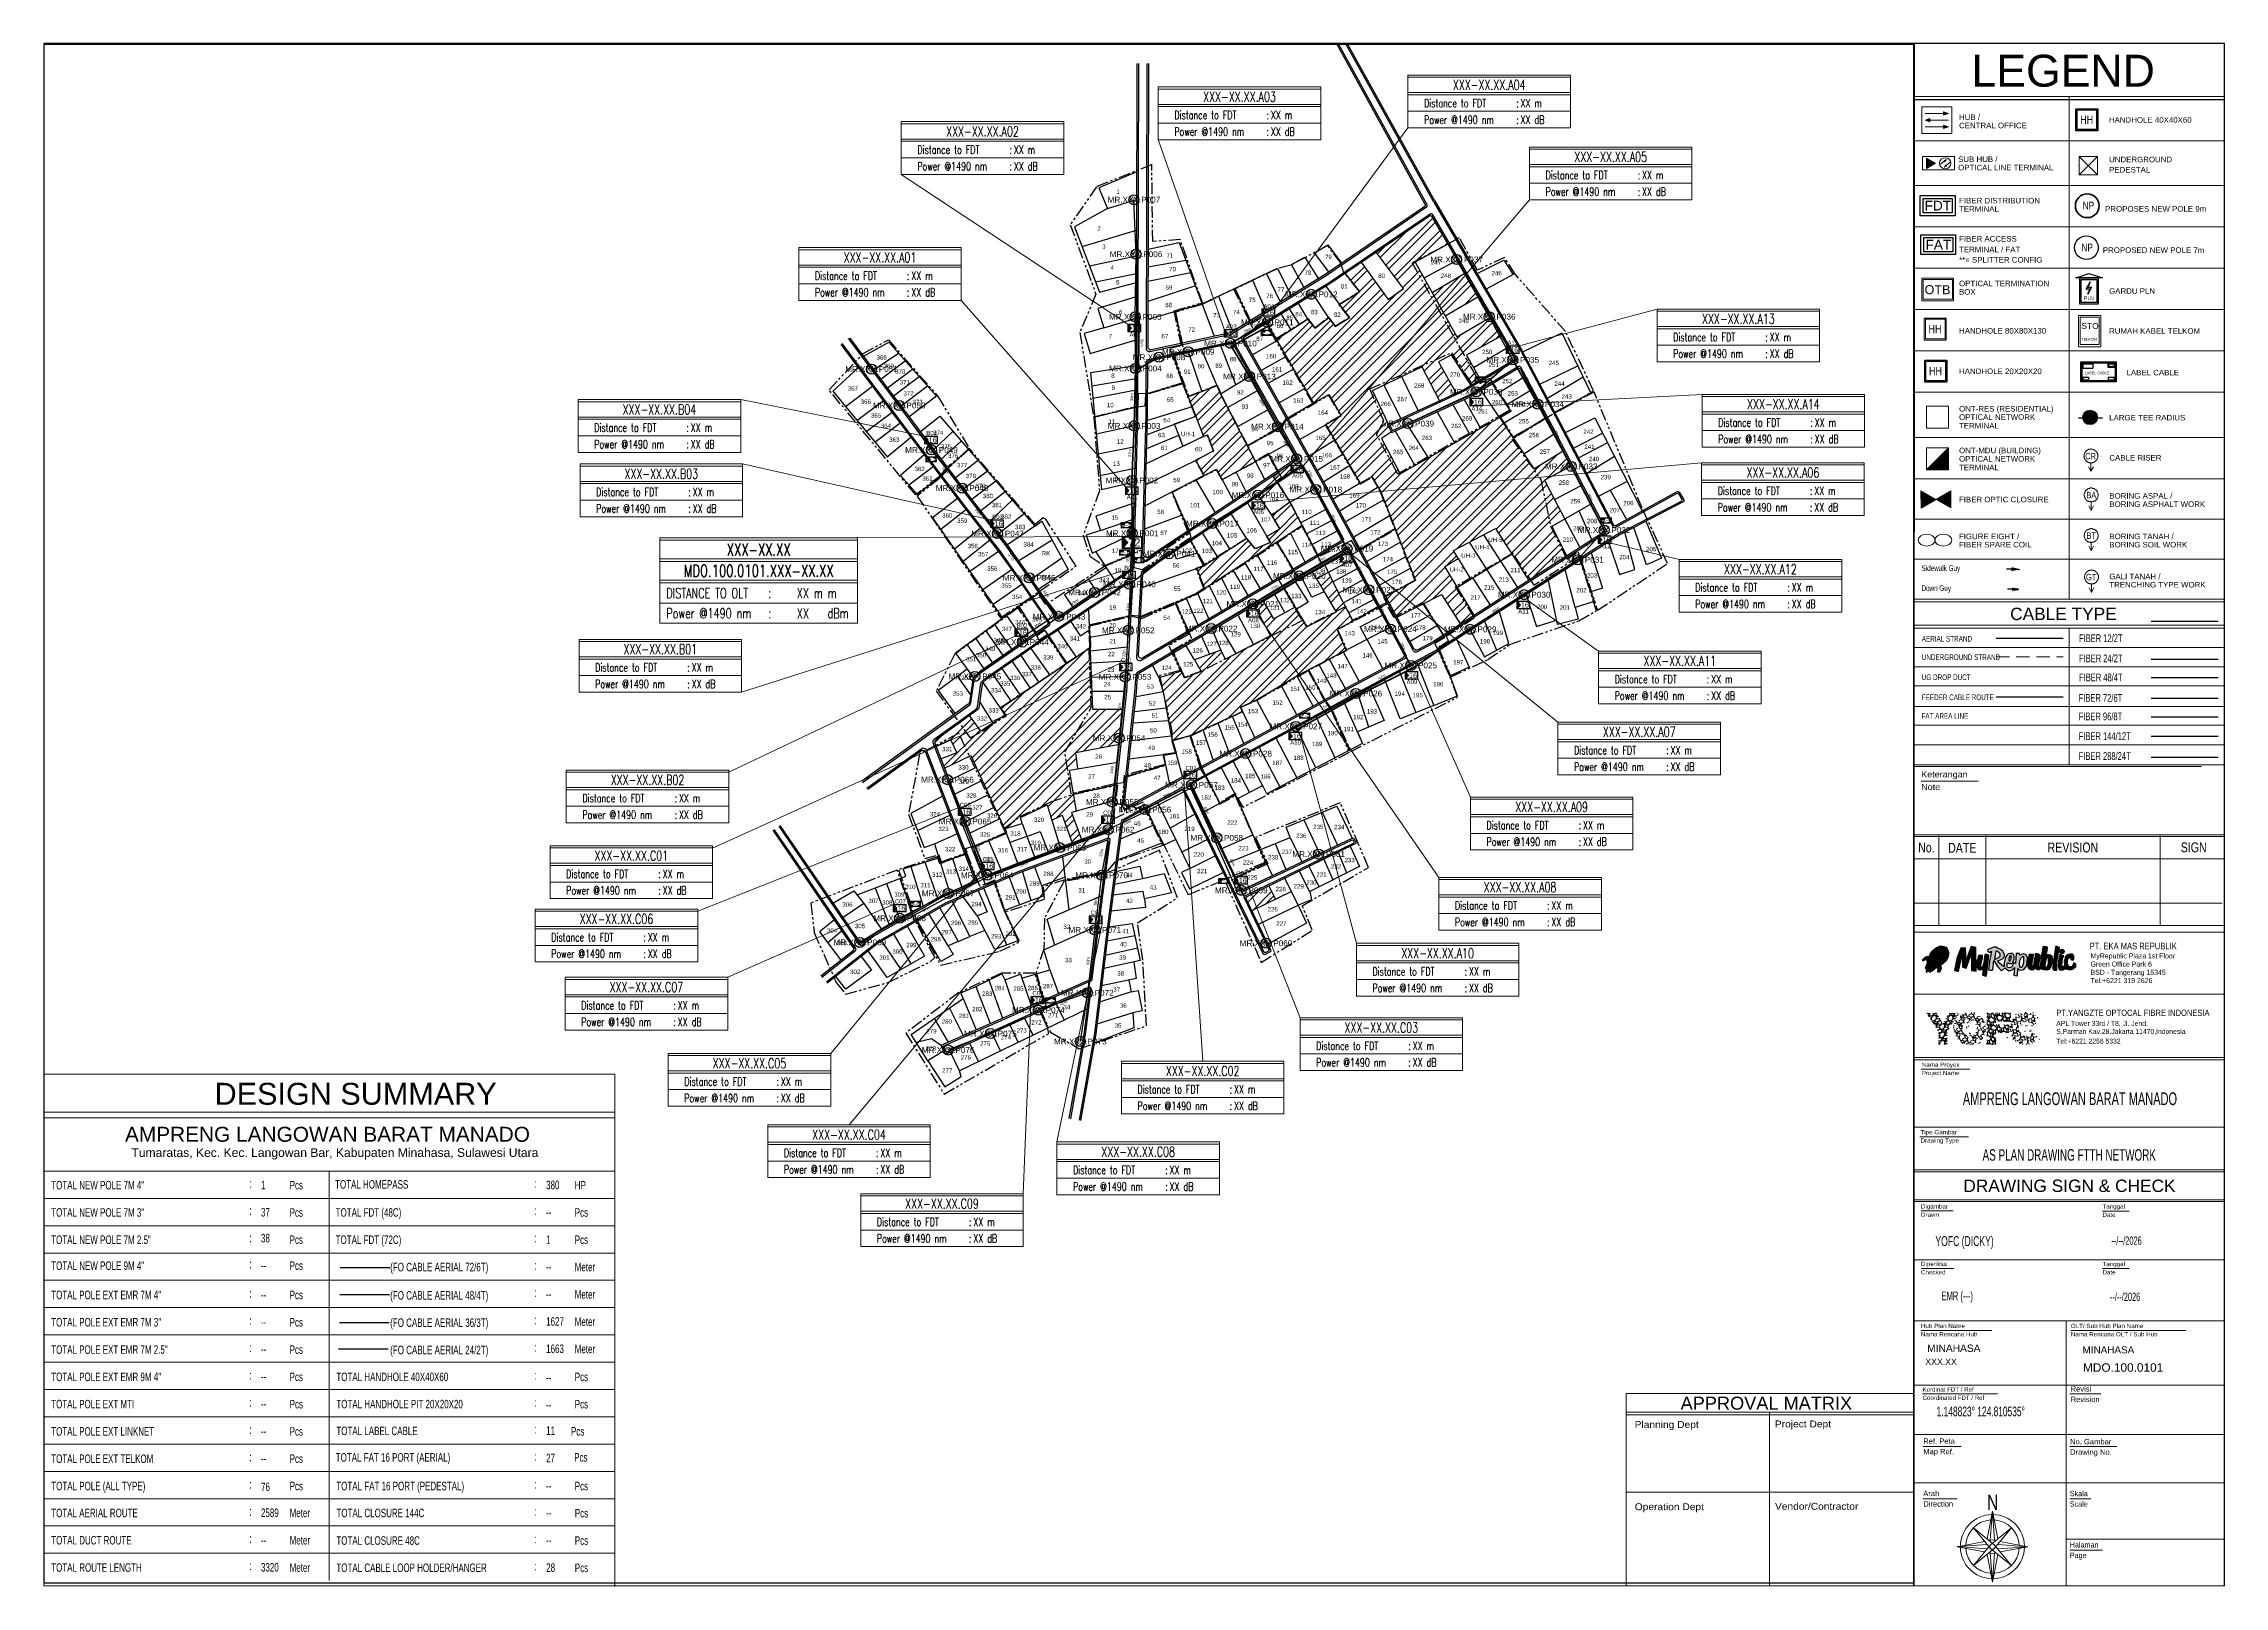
# Paper-space layout 'FULL FDT' of a CAD drawing. Header units: metres, sheet in millimetres. Extents: x 2 to 417, y 2 to 295.
# The model-space entities are those that its viewports show. They can reach past a viewport. Long polylines and large blocks are cut down to what shows.
import ezdxf
from ezdxf.enums import TextEntityAlignment as Align

# ---------------------------------------------------------------- set-up
doc = ezdxf.new("R2010")
doc.units = ezdxf.units.M
doc.set_wipeout_variables(frame=1)
doc.linetypes.add('DASHED', pattern=[19.05, 12.7, -6.35])
doc.linetypes.add('PHANTOM2', pattern=[1.25, 0.625, -0.125, 0.125, -0.125, 0.125, -0.125])
for name, color, linetype in [('BA', 255, 'Continuous'), ('Base Map', 251, 'Continuous'), ('Basic Map', 251, 'Continuous'), ('BT', 7, 'Continuous'), ('CR', 255, 'Continuous'), ('FAT CODE', 7, 'Continuous'), ('FDT ID', 1, 'Continuous'), ('FIBER OPTIC CLOSURE', 1, 'Continuous'), ('FIBER SPARE COIL', 1, 'Continuous'), ('GT', 7, 'Continuous'), ('HAND HOLE 40x40x60', 5, 'Continuous'), ('HH PIT 20x20x20', 3, 'Continuous'), ('Home Number', 6, 'Continuous'), ('HUB CENTRAL OFFICE', 10, 'Continuous'), ('LABEL CABLE', 200, 'Continuous'), ('LARGE TEE RADIUS', 172, 'Continuous'), ('new down guy', 7, 'Continuous'), ('NEW POLE 7M 2.5INCH', 200, 'Continuous'), ('NEW POLE 7m(3 inches)', 4, 'Continuous'), ('NEW POLE 7m(4 inches)', 3, 'Continuous'), ('new sidewalk guy', 7, 'Continuous'), ('PLN', 250, 'Continuous'), ('PROPOSED NEW POLE 7m', 92, 'Continuous'), ('RUMAH KABEL TELKOM', 7, 'Continuous'), ('UNDERGROUND pedestal', 92, 'Continuous')]:
    doc.layers.add(name, color=color, linetype=linetype)
for name, color, linetype, lineweight in [('CLOSURE', 1, 'Continuous', 18), ('COIL', 1, 'Continuous', 18), ('DESIGN SUMMARY', 7, 'Continuous', 0), ('FAT', 30, 'Continuous', 18), ('FAT AREA', 134, 'PHANTOM2', 25), ('FAT_Info', 5, 'Continuous', 9), ('FDT', 12, 'Continuous', 18), ('FDT-Info', 1, 'Continuous', 9), ('FEEDER', 7, 'Continuous', 53), ('FO 24 CORE', 3, 'Continuous', 30), ('FO 288 CORE', 30, 'Continuous', 50), ('FO 36 CORE', 6, 'Continuous', 50), ('FO 36 CORE.', 210, 'Continuous', 35), ('FO 48 CORE', 200, 'Continuous', 50), ('FO 72 CORE', 34, 'Continuous', 50), ('FO 96 CORE', 1, 'Continuous', 50), ('HAND HOLE 80x80x130', 30, 'Continuous', 0), ('HUB', 1, 'Continuous', 18), ('OLT', 1, 'Continuous', 18), ('ONT-MDU', 7, 'Continuous', 13), ('ONT-RES', 7, 'Continuous', 13), ('OTB', 5, 'Continuous', 18), ('PROPOSES NEW POLE 9m', 170, 'Continuous', 0), ('SLING WIRE', 4, 'Continuous', 30), ('SPAN KU', 161, 'Continuous', 5), ('STRAND UG', 172, 'DASHED', 13), ('SUB HUB', 1, 'Continuous', 13), ('TEE RADIUS', 5, 'Continuous', 0), ('TELKOM', 5, 'Continuous', 0), ('TITLE BLOCK', 7, 'Continuous', 18), ('ZTE_FO 24 CORE', 3, 'Continuous', 30)]:
    doc.layers.add(name, color=color, linetype=linetype, lineweight=lineweight)
doc.layers.add('FO 144 CORE', color=7, linetype='Continuous', lineweight=50, true_color=0xa0e000)
doc.layers.get('BA').off()
doc.styles.add('Annotative', font='arial.ttf')
doc.styles.add('ISO-Text', font='simplex.shx', dxfattribs={"width": 0.6})
doc.styles.add('MANNO', font='ROMANS', dxfattribs={"height": 1.8})
doc.styles.add('MANTP', font='ROMANS', dxfattribs={"height": 1.4})
doc.styles.add('Mark', font='arial.ttf', dxfattribs={"width": 0.8, "height": 2.5})
doc.styles.add('PDF Arial', font='arial.ttf')
doc.styles.add('ROMANS', font='romans.shx', dxfattribs={"width": 1.2})
doc.styles.get("Standard").update_dxf_attribs({"font": 'arial.ttf'})
doc.styles.add('Style-WORKING', font='WORKING.shx')
doc.styles.add('Title Block 3', font='dgn003.shx')
doc.styles.add('Title Block v21 - Default$0$Standard', font='arial.ttf')
doc.styles.add('Title Block v21 - Default$0$Styledgn001', font='dgn001.shx')
doc.styles.add('Title Block v21 - Default$0$Styledgn003', font='dgn003.shx')
doc.dimstyles.new('emr standard', dxfattribs={"dimtxt": 2, "dimasz": 0, "dimexe": 1.25, "dimexo": 0.0625, "dimtad": 1, "dimdec": 0, "dimtxsty": 'PDF Arial', "dimblk": 'ARCHTICK', "dimcen": 0, "dimse1": 1, "dimse2": 1, "dimsd1": 1, "dimsd2": 1, "dimclrt": 256, "dimadec": 0, "dimazin": 0, "dimtfac": 1, "dimtdec": 0, "dimtmove": 2, "dimatfit": 3, "dimfxl": 1, "dimfxlon": 1, "dimtzin": 0, "dimarcsym": 0})
pattern_1 = [(45, (3541.867, 755.477), (-6.7352, 6.7352), []), (45, (3546.357, 755.477), (-6.7352, 6.7352), [])]

# ---------------------------------------------------------------- blocks, each defined once
blk = doc.blocks.new('APPROVAL MATRIX')
at = {"lineweight": 0}
blk.add_lwpolyline([(0.6421, 0.4295), (0, 0.4295)], dxfattribs=at)
at = {"layer": 'TITLE BLOCK', "color": 7, "linetype": 'Continuous', "lineweight": 0}
for p, q in [((0.6421, 0.4295), (0, 0.4295)), ((0.6421, 0.2089), (0, 0.2089))]:
    blk.add_line(p, q, dxfattribs=at)
at = {"layer": 'TITLE BLOCK'}
for p, q in [((0.6421, 0.3879), (0, 0.3879)), ((0.6421, 0.3819), (0, 0.3819)), ((0.3205, 0.3879), (0.3205, 0))]:
    blk.add_line(p, q, dxfattribs=at)
blk.add_lwpolyline([(0, 0), (0.6421, 0), (0.6421, 0.4295), (0, 0.4295)], close=True, dxfattribs=at)
blk.add_text('APPROVAL MATRIX', height=0.029034, rotation=0.0009, dxfattribs=at).set_placement((0.1219, 0.4223), align=Align.TOP_LEFT)
at = {"layer": 'TITLE BLOCK', "linetype": 'Continuous', "style": 'Title Block v21 - Default$0$Styledgn001', "width": 1.102902}
blk.add_text('Vendor/Contractor', height=0.015446, dxfattribs=at).set_placement((0.3327, 0.1697))
at = {"layer": 'TITLE BLOCK', "linetype": 'Continuous', "char_height": 0.015446, "attachment_point": 7, "line_spacing_factor": 0.6, "style": 'Title Block v21 - Default$0$Styledgn001'}
for s, insert in [('\\H1x;\\W1.1029;Planning Dept', (0.0193, 0.3478)), ('\\H1x;\\W1.1029;Project Dept', (0.3325, 0.349)), ('\\H1x;\\W1.1029;Operation Dept', (0.0195, 0.1642))]:
    blk.add_mtext(s, dxfattribs=dict(at, insert=insert))
blk = doc.blocks.new('Title Block v21 - Default$0$AnonymousCell4')
at = {"layer": 'TITLE BLOCK', "color": 3, "linetype": 'Continuous', "lineweight": 0}
for p, q in [((5.5, 5.5), (-5.5, -5.5)), ((5.4, -5.5), (-5.5, 5.5))]:
    blk.add_line(p, q, dxfattribs=at)
at = {"layer": 'TITLE BLOCK', "color": 3, "linetype": 'Continuous', "lineweight": 0, "flags": 128}
blk.add_lwpolyline([(-5.5, 5.5), (5.5, 5.5), (5.5, -5.5), (-5.5, -5.5), (-5.5, 5.5)], dxfattribs=at)
at = {"layer": 'TITLE BLOCK', "color": 3, "linetype": 'Continuous', "lineweight": 0}
for p in [(-5.5, 0), (-0.1, 5.5), (5.5, 0.1), (-0.1, -5.4)]:
    blk.add_point(p, dxfattribs=at)
blk = doc.blocks.new('Title Block v21 - Default$0$AnonymousCell6')
at = {"layer": 'TITLE BLOCK', "linetype": 'Continuous', "style": 'Title Block v21 - Default$0$Styledgn001', "width": 0.974358}
for s, p in [('Kordinat FDT / Ref', (-22.8, 1.2)), ('Coordinated FDT / Ref', (-22.8, -3.8))]:
    blk.add_text(s, height=2.591, dxfattribs=at).set_placement(p)
blk = doc.blocks.new('Title Block v21 - Default$0$AnonymousCell9')
at = {"layer": 'OLT', "color": 1, "linetype": 'Continuous', "lineweight": 0}
for p, q in [((-2.2, -2.5), (-2.2, 2.5)), ((-2, -2.3), (-2, 2.4)), ((-1.8, -2.2), (-1.8, 2.3)), ((-1.6, -2.1), (-1.6, 2.2)), ((-1.4, -2), (-1.4, 2)), ((-1.2, -1.9), (-1.2, 1.9)), ((-0.9, -1.7), (-0.9, 1.8)), ((-0.7, -1.6), (-0.7, 1.6)), ((-0.5, -1.5), (-0.5, 1.5)), ((-0.3, -1.3), (-0.3, 1.4)), ((0, -1.2), (0, 1.2)), ((0.2, -1.1), (0.2, 1.1)), ((0.5, -0.9), (0.5, 1)), ((0.7, -0.8), (0.7, 0.8)), ((1, -0.6), (1, 0.7)), ((1.2, -0.5), (1.2, 0.6)), ((1.4, -0.4), (1.4, 0.4)), ((1.6, -0.3), (1.6, 0.3)), ((1.8, -0.1), (1.8, 0.2))]:
    blk.add_line(p, q, dxfattribs=at)
at = {"layer": 'OLT', "color": 1, "linetype": 'Continuous', "lineweight": 0, "flags": 128}
for points in [[(-2.7, -3.1), (-2.7, 3.1), (2.7, 0), (-2.7, -3.1)], [(-2.4, -2.6), (-2.4, 2.6), (2.1, 0), (-2.4, -2.6)], [(-2.4, -2.6), (-2.4, 2.6), (2.1, 0), (-2.4, -2.6)]]:
    blk.add_lwpolyline(points, dxfattribs=at)
blk = doc.blocks.new('Title Block v21 - Default$0$AnonymousCell10')
at = {"layer": 'OLT', "color": 1, "linetype": 'Continuous', "lineweight": 0, "flags": 128}
for points in [[(-2.8, -0.6), (0.8, 2.2), (-0.5, 0.8), (-0.4, 1.3), (-0.9, 1.3), (0.8, 2.2)], [(2.9, 0.6), (-0.6, -2.4), (0.6, -1), (0.5, -1.5), (1, -1.5), (-0.6, -2.4)]]:
    blk.add_lwpolyline(points, dxfattribs=at)
at = {"layer": 'OLT', "color": 1, "linetype": 'Continuous', "lineweight": 0}
blk.add_ellipse((0, 0), major_axis=(-3.39, 0), ratio=0.99325, dxfattribs=at)
blk = doc.blocks.new('Title Block v21 - Default$0$AnonymousCell8')
at = {"layer": 'OLT', "color": 7, "linetype": 'Continuous', "lineweight": 0, "flags": 128}
blk.add_lwpolyline([(9.5, -4), (-9.5, -4), (-9.5, 4), (9.5, 4), (9.5, -4)], dxfattribs=at)
at = {"color": 7, "linetype": 'Continuous', "lineweight": 0}
for name, p in [('Title Block v21 - Default$0$AnonymousCell9', (-4.5, 0)), ('Title Block v21 - Default$0$AnonymousCell10', (4, 0))]:
    blk.add_blockref(name, p, dxfattribs=at)
blk = doc.blocks.new('Title Block v21 - Default$0$AnonymousCell11')
at = {"layer": 'HUB'}
for p, q in [((-7, 4), (4, 4)), ((-4.1, 1), (-7, 0)), ((-7, 0), (-4.1, -1)), ((-6.8, -0.1), (-6.8, 0.1)), ((-6.7, -0.1), (-6.7, 0.1)), ((-6.6, -0.1), (-6.6, 0.1)), ((-6.5, -0.2), (-6.5, 0.2)), ((-6.4, -0.2), (-6.4, 0.2)), ((-6.3, -0.2), (-6.3, 0.2)), ((-6.2, -0.3), (-6.2, 0.3)), ((-6.1, -0.3), (-6.1, 0.3)), ((-6, -0.3), (-6, 0.3)), ((-5.9, -0.4), (-5.9, 0.4)), ((-5.8, -0.4), (-5.8, 0.4)), ((-5.7, -0.4), (-5.7, 0.4)), ((-5.6, -0.5), (-5.6, 0.5)), ((-5.5, -0.5), (-5.5, 0.5)), ((-5.4, -0.5), (-5.4, 0.5)), ((-5.3, -0.6), (-5.3, 0.6)), ((-5.2, -0.6), (-5.2, 0.6)), ((-5.1, -0.6), (-5.1, 0.6)), ((-5, -0.7), (-5, 0.7)), ((-4.9, -0.7), (-4.9, 0.7)), ((-4.8, -0.7), (-4.8, 0.7)), ((-4.7, -0.8), (-4.7, 0.8)), ((-4.6, -0.8), (-4.6, 0.8)), ((-4.5, -0.8), (-4.5, 0.8)), ((-4.4, -0.9), (-4.4, 0.9)), ((-4.3, -0.9), (-4.3, 0.9)), ((-4.2, -0.9), (-4.2, 0.9)), ((-4.1, -1), (-4.1, 1)), ((-4.1, 0), (7.1, 0)), ((4, 5), (4, 3)), ((4, 5), (7.1, 4)), ((4, 3), (7.1, 4)), ((4.1, 3), (4.1, 5)), ((4.2, 3.1), (4.2, 4.9)), ((4.3, 3.1), (4.3, 4.9)), ((4.4, 3.1), (4.4, 4.9)), ((4.5, 3.2), (4.5, 4.8)), ((4.6, 3.2), (4.6, 4.8)), ((4.7, 3.2), (4.7, 4.8)), ((4.8, 3.3), (4.8, 4.7)), ((4.9, 3.3), (4.9, 4.7)), ((5, 3.3), (5, 4.7)), ((5.1, 3.3), (5.1, 4.6)), ((5.2, 3.4), (5.2, 4.6)), ((5.3, 3.4), (5.3, 4.6)), ((5.4, 3.4), (5.4, 4.5)), ((5.5, 3.5), (5.5, 4.5)), ((5.6, 3.5), (5.6, 4.5)), ((5.7, 3.5), (5.7, 4.4)), ((5.8, 3.6), (5.8, 4.4)), ((5.9, 3.6), (5.9, 4.4)), ((6, 3.6), (6, 4.3)), ((6.1, 3.7), (6.1, 4.3)), ((6.2, 3.7), (6.2, 4.3)), ((6.3, 3.7), (6.3, 4.2)), ((6.4, 3.8), (6.4, 4.2)), ((6.5, 3.8), (6.5, 4.2)), ((6.6, 3.8), (6.6, 4.1)), ((6.7, 3.9), (6.7, 4.1)), ((6.8, 3.9), (6.8, 4.1)), ((6.9, 3.9), (6.9, 4)), ((-7, -4), (4, -4)), ((4, -3), (4, -5)), ((4, -3), (7.1, -4)), ((7.1, -4), (4, -5)), ((4.1, -5), (4.1, -3)), ((4.2, -4.9), (4.2, -3)), ((4.3, -4.9), (4.3, -3.1)), ((4.4, -4.9), (4.4, -3.1)), ((4.5, -4.8), (4.5, -3.1)), ((4.6, -4.8), (4.6, -3.2)), ((4.7, -4.8), (4.7, -3.2)), ((4.8, -4.7), (4.8, -3.2)), ((4.9, -4.7), (4.9, -3.3)), ((5, -4.7), (5, -3.3)), ((5.1, -4.6), (5.1, -3.3)), ((5.2, -4.6), (5.2, -3.4)), ((5.3, -4.6), (5.3, -3.4)), ((5.4, -4.5), (5.4, -3.4)), ((5.5, -4.5), (5.5, -3.5)), ((5.6, -4.5), (5.6, -3.5)), ((5.7, -4.4), (5.7, -3.5)), ((5.8, -4.4), (5.8, -3.6)), ((5.9, -4.4), (5.9, -3.6)), ((6, -4.3), (6, -3.6)), ((6.1, -4.3), (6.1, -3.7)), ((6.2, -4.3), (6.2, -3.7)), ((6.3, -4.2), (6.3, -3.7)), ((6.4, -4.2), (6.4, -3.8)), ((6.5, -4.2), (6.5, -3.8)), ((6.6, -4.2), (6.6, -3.8)), ((6.7, -4.1), (6.7, -3.9)), ((6.8, -4.1), (6.8, -3.9))]:
    blk.add_line(p, q, dxfattribs=at)
at = {"layer": 'HUB', "flags": 128}
blk.add_lwpolyline([(-9, 8), (9, 8), (9, -8), (-9, -8), (-9, 8)], dxfattribs=at)
blk = doc.blocks.new('Title Block v21 - Default$0$AnonymousCell12')
at = {"layer": 'TITLE BLOCK', "flags": 128}
for points in [[(-3.2, -2.6), (0, 14), (3.2, -2.6)], [(-1.3, -3.4), (0, 14), (1.3, -3.4)], [(-1.1, -8.4), (-11.4, 4), (1.1, -6.1)], [(-1.2, -6.1), (11.3, 4.1), (1.1, -8.4)], [(-4.7, -4.1), (-21.2, -7.3), (-4.7, -10.4)], [(-3.2, -5.9), (-21.2, -7.2), (-3.2, -8.6)], [(-1.2, -6.1), (-11.3, -18.6), (1.1, -8.4)], [(3.2, -11.9), (0, -28.5), (-3.2, -11.9)], [(0, -3.2), (-2, -3.6)], [(-2, -10.9), (0, -11.3)], [(1.3, -11.1), (0, -28.5), (-1.3, -11.1)], [(-1.1, -8.4), (11.3, -18.6), (1.1, -6.1)], [(0, -3.2), (2, -3.6)], [(2, -10.9), (0, -11.3)], [(3.2, -5.9), (21.2, -7.3), (3.2, -8.6)], [(4.7, -4.1), (21.2, -7.3), (4.6, -10.4)]]:
    blk.add_lwpolyline(points, dxfattribs=at)
at = {"layer": 'TITLE BLOCK'}
blk.add_circle((0, -7.2), 1.61, dxfattribs=at)
for radius, start, end in [(19.2, 91.1501, 178.8674), (16, 93.6044, 176.4133), (19.2, 1.1326, 88.8492), (16, 3.5867, 86.3933), (19.2, 181.1759, 268.8417), (16, 183.6304, 266.3873), (19.2, 271.1583, 358.8241), (16, 273.6127, 356.3696)]:
    blk.add_arc((0, -7.2), radius, start, end, dxfattribs=at)
at = {"layer": 'TITLE BLOCK', "style": 'Title Block v21 - Default$0$Standard', "width": 0.742081}
blk.add_text('N', height=9.14, rotation=0.0009, dxfattribs=at).set_placement((-3.3, 23.9), align=Align.TOP_LEFT)
blk = doc.blocks.new('Title Block v21 - Default$0$AnonymousCell14')
at = {"layer": 'TELKOM', "flags": 128}
for points in [[(-6.7, 9.4), (6.7, 9.4), (6.7, -9.4), (-6.7, -9.4), (-6.7, 9.4)], [(-5.7, 8.3), (5.6, 8.3), (5.6, -8.1), (-5.7, -8.1), (-5.7, 8.3)]]:
    blk.add_lwpolyline(points, dxfattribs=at)
at = {"layer": 'TELKOM'}
blk.add_text('STO', height=3.6, rotation=359.8649, dxfattribs=at).set_placement((-5, 4.9), align=Align.TOP_LEFT)
at = {"layer": 'TELKOM', "linetype": 'Continuous', "style": 'Title Block v21 - Default$0$Styledgn001', "width": 1.06772}
blk.add_text('TELKOM', height=1.62, dxfattribs=at).set_placement((-5.1, -5.7))
blk = doc.blocks.new('Title Block v21 - Default$0$AnonymousCell15')
at = {"layer": 'COIL'}
for centre in [(-5, 0), (5, 0)]:
    blk.add_ellipse(centre, major_axis=(5.04, 0), ratio=0.714286, dxfattribs=at)
blk = doc.blocks.new('Title Block v21 - Default$0$AnonymousCell16')
at = {"layer": 'OTB', "flags": 128}
for points in [[(9.5, 6.7), (9.5, -6.7), (-9.5, -6.7), (-9.5, 6.7), (9.5, 6.7)], [(8.9, 5.9), (8.9, -5.8), (-8.8, -5.8), (-8.8, 5.9), (8.9, 5.9)]]:
    blk.add_lwpolyline(points, dxfattribs=at)
at = {"layer": 'OTB'}
blk.add_text('OTB', height=5.39, rotation=359.7767, dxfattribs=at).set_placement((-7.9, 2.6), align=Align.TOP_LEFT)
blk = doc.blocks.new('Title Block v21 - Default$0$AnonymousCell17')
at = {"layer": 'CLOSURE'}
for p, q in [((-8.4, 4.4), (-8.4, -4.3)), ((-8.3, 4.3), (-8.3, -4.2)), ((-8.2, 4.3), (-8.2, -4.2)), ((-8.1, 4.2), (-8.1, -4.1)), ((-8, 4.1), (-8, -4.1)), ((-7.9, 4.1), (-7.9, -4)), ((-7.8, 4), (-7.8, -3.9)), ((-7.7, 4), (-7.7, -3.9)), ((-7.6, 3.9), (-7.6, -3.8)), ((-7.5, 3.9), (-7.5, -3.8)), ((-7.4, 3.8), (-7.4, -3.7)), ((-7.3, 3.7), (-7.3, -3.7)), ((-7.2, 3.7), (-7.2, -3.6)), ((-7.1, 3.6), (-7.1, -3.5)), ((-7, 3.6), (-7, -3.5)), ((-6.9, 3.5), (-6.9, -3.4)), ((-6.8, 3.5), (-6.8, -3.4)), ((-6.7, 3.4), (-6.7, -3.3)), ((-6.6, 3.3), (-6.6, -3.2)), ((-6.5, 3.3), (-6.5, -3.2)), ((-6.4, 3.2), (-6.4, -3.1)), ((-6.3, 3.2), (-6.3, -3.1)), ((-6.2, 3.1), (-6.2, -3)), ((-6.1, 3.1), (-6.1, -2.9)), ((-6, 3), (-6, -2.9)), ((-5.9, 2.9), (-5.9, -2.8)), ((-5.8, 2.9), (-5.8, -2.8)), ((-5.7, 2.8), (-5.7, -2.7)), ((-5.6, 2.8), (-5.6, -2.7)), ((-5.5, 2.7), (-5.5, -2.6)), ((-5.4, 2.7), (-5.4, -2.5)), ((-5.3, 2.6), (-5.3, -2.5)), ((-5.2, 2.5), (-5.2, -2.4)), ((-5.1, 2.5), (-5.1, -2.4)), ((-5, 2.4), (-5, -2.3)), ((-4.9, 2.4), (-4.9, -2.2)), ((-4.8, 2.3), (-4.8, -2.2)), ((-4.7, 2.3), (-4.7, -2.1)), ((-4.6, 2.2), (-4.6, -2.1)), ((-4.5, 2.1), (-4.5, -2)), ((-4.4, 2.1), (-4.4, -2)), ((-4.3, 2), (-4.3, -1.9)), ((-4.2, 2), (-4.2, -1.8)), ((-4.1, 1.9), (-4.1, -1.8)), ((-4, 1.9), (-4, -1.7)), ((-3.9, 1.8), (-3.9, -1.7)), ((-3.8, 1.8), (-3.8, -1.6)), ((-3.7, 1.7), (-3.7, -1.5)), ((-3.6, 1.6), (-3.6, -1.5)), ((-3.5, 1.6), (-3.5, -1.4)), ((-3.4, 1.5), (-3.4, -1.4)), ((-3.3, 1.5), (-3.3, -1.3)), ((-3.2, 1.4), (-3.2, -1.2)), ((-3.1, 1.4), (-3.1, -1.2)), ((-3, 1.3), (-3, -1.1)), ((-2.9, 1.2), (-2.9, -1.1)), ((-2.8, 1.2), (-2.8, -1)), ((-2.7, 1.1), (-2.7, -1)), ((-2.6, 1.1), (-2.6, -0.9)), ((-2.5, 1), (-2.5, -0.8)), ((-2.4, 1), (-2.4, -0.8)), ((-2.3, 0.9), (-2.3, -0.7)), ((-2.2, 0.8), (-2.2, -0.7)), ((-2.1, 0.8), (-2.1, -0.6)), ((-2, 0.7), (-2, -0.5)), ((-1.9, 0.7), (-1.9, -0.5)), ((-1.8, 0.6), (-1.8, -0.4)), ((-1.7, 0.6), (-1.7, -0.4)), ((-1.6, 0.5), (-1.6, -0.3)), ((-1.5, 0.4), (-1.5, -0.2)), ((-1.4, 0.4), (-1.4, -0.2)), ((-1.3, 0.3), (-1.3, -0.1)), ((-1.2, 0.3), (-1.2, -0.1)), ((-1.1, 0.2), (-1.1, 0)), ((1.1, 0.1), (1.1, -0.1)), ((1.2, 0.2), (1.2, -0.1)), ((1.3, 0.2), (1.3, -0.2)), ((1.4, 0.3), (1.4, -0.2)), ((1.5, 0.4), (1.5, -0.3)), ((1.6, 0.4), (1.6, -0.4)), ((1.7, 0.5), (1.7, -0.4)), ((1.8, 0.5), (1.8, -0.5)), ((1.9, 0.6), (1.9, -0.5)), ((2, 0.6), (2, -0.6)), ((2.1, 0.7), (2.1, -0.6)), ((2.2, 0.8), (2.2, -0.7)), ((2.3, 0.8), (2.3, -0.8)), ((2.4, 0.9), (2.4, -0.8)), ((2.5, 0.9), (2.5, -0.9)), ((2.6, 1), (2.6, -0.9)), ((2.7, 1), (2.7, -1)), ((2.8, 1.1), (2.8, -1.1)), ((2.9, 1.2), (2.9, -1.1)), ((3, 1.2), (3, -1.2)), ((3.1, 1.3), (3.1, -1.2)), ((3.2, 1.3), (3.2, -1.3)), ((3.3, 1.4), (3.3, -1.3)), ((3.4, 1.4), (3.4, -1.4)), ((3.5, 1.5), (3.5, -1.5)), ((3.6, 1.6), (3.6, -1.5)), ((3.7, 1.6), (3.7, -1.6)), ((3.8, 1.7), (3.8, -1.6)), ((3.9, 1.7), (3.9, -1.7)), ((4, 1.8), (4, -1.8)), ((4.1, 1.8), (4.1, -1.8)), ((4.2, 1.9), (4.2, -1.9)), ((4.3, 2), (4.3, -1.9)), ((4.4, 2), (4.4, -2)), ((4.5, 2.1), (4.5, -2.1)), ((4.6, 2.1), (4.6, -2.1)), ((4.7, 2.2), (4.7, -2.2)), ((4.8, 2.2), (4.8, -2.2)), ((4.9, 2.3), (4.9, -2.3)), ((5, 2.3), (5, -2.3)), ((5.1, 2.4), (5.1, -2.4)), ((5.2, 2.5), (5.2, -2.5)), ((5.3, 2.5), (5.3, -2.5)), ((5.4, 2.6), (5.4, -2.6)), ((5.5, 2.6), (5.5, -2.6)), ((5.6, 2.7), (5.6, -2.7)), ((5.7, 2.7), (5.7, -2.8)), ((5.8, 2.8), (5.8, -2.8)), ((5.9, 2.9), (5.9, -2.9)), ((6, 2.9), (6, -2.9)), ((6.1, 3), (6.1, -3)), ((6.3, 3.1), (6.2, -3.1)), ((6.2, 3), (6.2, -3)), ((6.4, 3.1), (6.3, -3.2)), ((6.5, 3.2), (6.4, -3.2)), ((6.6, 3.3), (6.5, -3.3)), ((6.7, 3.3), (6.6, -3.3)), ((6.8, 3.4), (6.7, -3.4)), ((6.9, 3.4), (6.8, -3.5)), ((7, 3.5), (6.9, -3.5)), ((7.1, 3.5), (7, -3.6)), ((7.2, 3.6), (7.1, -3.6)), ((7.3, 3.7), (7.2, -3.7)), ((7.4, 3.7), (7.3, -3.7)), ((7.5, 3.8), (7.4, -3.8)), ((7.6, 3.8), (7.5, -3.9)), ((7.7, 3.9), (7.6, -3.9)), ((7.8, 3.9), (7.7, -4)), ((7.9, 4), (7.8, -4)), ((8, 4.1), (7.9, -4.1)), ((8.1, 4.1), (8, -4.2)), ((8.2, 4.2), (8.1, -4.2)), ((8.3, 4.2), (8.2, -4.3)), ((8.4, 4.3), (8.3, -4.3))]:
    blk.add_line(p, q, dxfattribs=at)
at = {"layer": 'CLOSURE', "flags": 128}
for points in [[(-8.9, 5.1), (8.9, -5.1), (8.9, 5.2), (-8.8, -5.2), (-8.9, 5.1)], [(-8.5, 4.4), (-8.5, -4.4), (-0.9, 0.1), (-8.5, 4.4)], [(0.9, 0), (8.5, 4.4), (8.5, -4.4), (0.9, 0)]]:
    blk.add_lwpolyline(points, dxfattribs=at)
blk = doc.blocks.new('Title Block v21 - Default$0$AnonymousCell5_1')
at = {"color": 0, "linetype": 'ByBlock', "lineweight": -2}
for p, q in [((-6.6, -6.6), (-6.6, 6.6)), ((-6.6, 6.6), (6.6, 6.6)), ((-5.9, -5.9), (-5.9, 5.9)), ((-5.9, 5.9), (5.9, 5.9)), ((5.9, 5.9), (5.9, -5.9)), ((6.6, 6.6), (6.6, -6.6)), ((6.6, -6.6), (-6.6, -6.6)), ((5.9, -5.9), (-5.9, -5.9))]:
    blk.add_line(p, q, dxfattribs=at)
at = {"color": 0, "linetype": 'ByBlock', "lineweight": -2, "style": 'Title Block v21 - Default$0$Styledgn003', "width": 0.799081}
blk.add_text('HH', height=5.01, dxfattribs=at).set_placement((-0.1, -2.5), align=Align.CENTER)
blk = doc.blocks.new('NW')
at = {"layer": 'TEE RADIUS', "color": 3, "lineweight": 30}
blk.add_circle((3653672.7, -855467.4), 10.9, dxfattribs=at)
at = {"layer": 'TITLE BLOCK', "color": 3, "linetype": 'Continuous', "lineweight": 0, "style": 'Title Block v21 - Default$0$Styledgn003', "width": 0.799091}
blk.add_text('NP', height=7.12, dxfattribs=at).set_placement((3653673.4, -855470.8), align=Align.CENTER)
blk = doc.blocks.new('10MGUY')
h = blk.add_hatch(color=256)
h.dxf.hatch_style = 1
h.paths.add_polyline_path([(-5, 0), (-5, 0), (-5, 1.3), (-7.2, 0), (-7.2, 0), (-5, -1.3)])
at = {"color": 5}
for p, q in [((-5, 1.3), (-7.2, 0)), ((-5, 1.3), (-7.2, 0)), ((-7.2, -1.3), (-7.2, 1.2)), ((-7.2, -1.3), (-7.2, 1.2)), ((-5, -1.3), (-5, 1.3)), ((-5, -1.3), (-5, 1.3)), ((-5, 0), (0, 0)), ((-7.2, 0), (-5, -1.3))]:
    blk.add_line(p, q, dxfattribs=at)
at = {"const_width": 0.5}
for points in [[(0, 0), (-5, 0), (-5, 1.3), (-7.2, 0), (-5, -1.3), (-5, 0)], [(-7.2, -1.3), (-7.2, 1.6)]]:
    blk.add_lwpolyline(points, dxfattribs=at)
at = {"color": 8, "style": 'MANTP'}
blk.add_attdef('TYPE', text='', height=1.4, rotation=0.0531, dxfattribs=at).set_placement((-8.1, 0), align=Align.MIDDLE_RIGHT)
at = {"style": 'MANNO'}
blk.add_attdef('SIZE', text='', height=1.8, rotation=0.0531, dxfattribs=at).set_placement((-2.7, 1.8), align=Align.CENTER)
blk = doc.blocks.new('333333666666')
at = {"layer": 'HAND HOLE 80x80x130', "color": 5, "lineweight": 30}
for p, q in [((710879.1, 9312866.6), (710879.1, 9312886.9)), ((710879.1, 9312886.9), (710899.4, 9312886.9)), ((710880.2, 9312867.7), (710880.2, 9312885.8)), ((710880.2, 9312885.8), (710898.2, 9312885.8)), ((710898.2, 9312885.8), (710898.2, 9312867.7)), ((710899.4, 9312886.9), (710899.4, 9312866.6)), ((710899.4, 9312866.6), (710879.1, 9312866.6)), ((710898.2, 9312867.7), (710880.2, 9312867.7))]:
    blk.add_line(p, q, dxfattribs=at)
at = {"layer": 'HAND HOLE 80x80x130', "color": 5, "linetype": 'Continuous', "style": 'Title Block v21 - Default$0$Styledgn003', "width": 0.799081}
blk.add_text('HH', height=7.69, dxfattribs=at).set_placement((710889.1, 9312872.9), align=Align.CENTER)
blk = doc.blocks.new('CR')
at = {"layer": 'TITLE BLOCK', "color": 7, "linetype": 'Continuous', "lineweight": 0}
for p, q in [((710893, 9312595.4), (710890.8, 9312599.6)), ((710893, 9312603.1), (710893, 9312595.4)), ((710893, 9312595.4), (710895.2, 9312599.6))]:
    blk.add_line(p, q, dxfattribs=at)
at = {"layer": 'TITLE BLOCK', "color": 7, "linetype": 'Continuous', "lineweight": 0, "flags": 128}
blk.add_lwpolyline([(710899.3, 9312609.4), (710899.3, 9312609.8), (710899.3, 9312609.8), (710899.3, 9312610.3), (710899.2, 9312610.8), (710899.2, 9312610.8), (710899.1, 9312611.2), (710899, 9312611.7), (710898.9, 9312611.7), (710898.7, 9312612.1), (710898.6, 9312612.6), (710898.4, 9312612.6), (710898.3, 9312613), (710898.1, 9312613), (710897.9, 9312613.5), (710897.7, 9312613.9), (710897.4, 9312613.9), (710897.2, 9312613.9), (710897, 9312614.4), (710896.8, 9312614.4), (710896.5, 9312614.8), (710896.2, 9312614.8), (710896, 9312614.8), (710895.7, 9312615.3), (710895.5, 9312615.3), (710895.2, 9312615.3), (710894.8, 9312615.7), (710894.5, 9312615.7), (710894.2, 9312615.7), (710893.9, 9312615.7), (710893.6, 9312615.7), (710893.3, 9312615.7), (710893, 9312615.7), (710892.7, 9312615.7), (710892.4, 9312615.7), (710892.1, 9312615.7), (710891.8, 9312615.7), (710891.5, 9312615.7), (710891.2, 9312615.7), (710890.9, 9312615.3), (710890.6, 9312615.3), (710890.3, 9312615.3), (710890, 9312614.8), (710889.8, 9312614.8), (710889.5, 9312614.8), (710889.3, 9312614.4), (710889, 9312614.4), (710888.8, 9312613.9), (710888.5, 9312613.9), (710888.3, 9312613.9), (710888.1, 9312613.5), (710887.9, 9312613), (710887.8, 9312613), (710887.6, 9312612.6), (710887.4, 9312612.6), (710887.3, 9312612.1), (710887.1, 9312611.7), (710887.1, 9312611.7), (710886.9, 9312611.2), (710886.9, 9312610.8), (710886.8, 9312610.8), (710886.8, 9312610.3), (710886.7, 9312609.8), (710886.7, 9312609.8), (710886.6, 9312609.4), (710886.7, 9312608.9), (710886.7, 9312608.9), (710886.8, 9312608.5), (710886.8, 9312608.1), (710886.9, 9312608.1), (710886.9, 9312607.6), (710887.1, 9312607.1), (710887.1, 9312607.1), (710887.3, 9312606.7), (710887.4, 9312606.3), (710887.6, 9312606.3), (710887.8, 9312605.8), (710887.9, 9312605.8), (710888.1, 9312605.3), (710888.3, 9312605.3), (710888.5, 9312604.9), (710888.8, 9312604.9), (710889, 9312604.5), (710889.3, 9312604.5), (710889.5, 9312604), (710889.8, 9312604), (710890, 9312604), (710890.3, 9312603.6), (710890.6, 9312603.6), (710890.9, 9312603.6), (710891.2, 9312603.6), (710891.5, 9312603.2), (710891.8, 9312603.2), (710892.1, 9312603.2), (710892.4, 9312603.2), (710892.7, 9312603.2), (710893, 9312603.2), (710893.3, 9312603.2), (710893.6, 9312603.2), (710893.9, 9312603.2), (710894.2, 9312603.2), (710894.5, 9312603.2), (710894.8, 9312603.6), (710895.2, 9312603.6), (710895.5, 9312603.6), (710895.7, 9312603.6), (710896, 9312604), (710896.2, 9312604), (710896.5, 9312604), (710896.8, 9312604.5), (710897, 9312604.5), (710897.2, 9312604.9), (710897.4, 9312604.9), (710897.7, 9312605.3), (710897.9, 9312605.3), (710898.1, 9312605.8), (710898.3, 9312605.8), (710898.4, 9312606.3), (710898.6, 9312606.3), (710898.7, 9312606.7), (710898.9, 9312607.1), (710899, 9312607.1), (710899.1, 9312607.6), (710899.2, 9312608.1), (710899.2, 9312608.1), (710899.3, 9312608.5), (710899.3, 9312608.9), (710899.3, 9312608.9), (710899.3, 9312609.4)], dxfattribs=at)
at = {"layer": 'TITLE BLOCK', "color": 7, "linetype": 'Continuous', "lineweight": 0, "style": 'Title Block v21 - Default$0$Styledgn003', "width": 0.799069}
blk.add_text('CR', height=5.93, dxfattribs=at).set_placement((710892.7, 9312606.4), align=Align.CENTER)
blk = doc.blocks.new('BA')
at = {"layer": 'TITLE BLOCK', "color": 7, "linetype": 'Continuous', "lineweight": 0}
for p, q in [((710893.2, 9312559.4), (710891, 9312563.7)), ((710893.2, 9312567.3), (710893.2, 9312559.4)), ((710893.2, 9312559.4), (710895.5, 9312563.7))]:
    blk.add_line(p, q, dxfattribs=at)
at = {"layer": 'TITLE BLOCK', "color": 7, "linetype": 'Continuous', "lineweight": 0, "flags": 128}
blk.add_lwpolyline([(710899.6, 9312573.8), (710899.6, 9312573.8), (710899.5, 9312574.2), (710899.5, 9312574.7), (710899.5, 9312574.7), (710899.4, 9312575.2), (710899.3, 9312575.6), (710899.2, 9312575.6), (710899.1, 9312576.1), (710899, 9312576.5), (710898.8, 9312576.5), (710898.7, 9312577), (710898.6, 9312577), (710898.3, 9312577.4), (710898.2, 9312577.9), (710898, 9312577.9), (710897.7, 9312578.3), (710897.5, 9312578.3), (710897.2, 9312578.3), (710897, 9312578.8), (710896.8, 9312578.8), (710896.5, 9312579.2), (710896.2, 9312579.2), (710896, 9312579.2), (710895.7, 9312579.6), (710895.4, 9312579.6), (710895.1, 9312579.6), (710894.8, 9312579.6), (710894.5, 9312579.6), (710894.2, 9312580.1), (710893.9, 9312580.1), (710893.5, 9312580.1), (710893.2, 9312580.1), (710892.9, 9312580.1), (710892.6, 9312580.1), (710892.3, 9312580.1), (710892, 9312579.6), (710891.7, 9312579.6), (710891.3, 9312579.6), (710891.1, 9312579.6), (710890.8, 9312579.6), (710890.6, 9312579.2), (710890.3, 9312579.2), (710889.9, 9312579.2), (710889.7, 9312578.8), (710889.5, 9312578.8), (710889.2, 9312578.3), (710889, 9312578.3), (710888.7, 9312578.3), (710888.5, 9312577.9), (710888.3, 9312577.9), (710888.1, 9312577.4), (710888, 9312577), (710887.8, 9312577), (710887.6, 9312576.5), (710887.4, 9312576.5), (710887.3, 9312576.1), (710887.3, 9312575.6), (710887.2, 9312575.6), (710887.1, 9312575.2), (710887, 9312574.7), (710886.9, 9312574.7), (710886.9, 9312574.2), (710886.9, 9312573.8), (710886.9, 9312573.8), (710886.9, 9312573.3), (710886.9, 9312572.9), (710886.9, 9312572.5), (710887, 9312572.5), (710887.1, 9312572), (710887.2, 9312571.6), (710887.3, 9312571.6), (710887.3, 9312571.1), (710887.4, 9312571.1), (710887.6, 9312570.6), (710887.8, 9312570.2), (710888, 9312570.2), (710888.1, 9312569.7), (710888.3, 9312569.7), (710888.5, 9312569.3), (710888.7, 9312569.3), (710889, 9312568.8), (710889.2, 9312568.8), (710889.5, 9312568.4), (710889.7, 9312568.4), (710889.9, 9312568), (710890.3, 9312568), (710890.6, 9312568), (710890.8, 9312568), (710891.1, 9312567.5), (710891.3, 9312567.5), (710891.7, 9312567.5), (710892, 9312567.5), (710892.3, 9312567.5), (710892.6, 9312567.5), (710892.9, 9312567.1), (710893.2, 9312567.1), (710893.5, 9312567.1), (710893.9, 9312567.5), (710894.2, 9312567.5), (710894.5, 9312567.5), (710894.8, 9312567.5), (710895.1, 9312567.5), (710895.4, 9312567.5), (710895.7, 9312568), (710896, 9312568), (710896.2, 9312568), (710896.5, 9312568), (710896.8, 9312568.4), (710897, 9312568.4), (710897.2, 9312568.8), (710897.5, 9312568.8), (710897.7, 9312569.3), (710898, 9312569.3), (710898.2, 9312569.7), (710898.3, 9312569.7), (710898.6, 9312570.2), (710898.7, 9312570.2), (710898.8, 9312570.6), (710899, 9312571.1), (710899.1, 9312571.1), (710899.2, 9312571.6), (710899.3, 9312571.6), (710899.4, 9312572), (710899.5, 9312572.5), (710899.5, 9312572.5), (710899.5, 9312572.9), (710899.6, 9312573.3), (710899.6, 9312573.8)], dxfattribs=at)
at = {"layer": 'TITLE BLOCK', "color": 7, "linetype": 'Continuous', "lineweight": 0, "style": 'Title Block v21 - Default$0$Styledgn003', "width": 0.799069}
blk.add_text('BA', height=5.93, dxfattribs=at).set_placement((710893.3, 9312570.6), align=Align.CENTER)
blk = doc.blocks.new('GT')
at = {"layer": 'TITLE BLOCK', "color": 7, "linetype": 'Continuous', "lineweight": 0}
for p, q in [((710893.2, 9312522.2), (710891, 9312526.5)), ((710893.2, 9312530), (710893.2, 9312522.2)), ((710893.2, 9312522.2), (710895.5, 9312526.5))]:
    blk.add_line(p, q, dxfattribs=at)
at = {"layer": 'TITLE BLOCK', "color": 7, "linetype": 'Continuous', "lineweight": 0, "flags": 128}
blk.add_lwpolyline([(710899.6, 9312536.5), (710899.6, 9312536.5), (710899.5, 9312537), (710899.5, 9312537.4), (710899.5, 9312537.4), (710899.4, 9312537.9), (710899.3, 9312538.4), (710899.2, 9312538.4), (710899.1, 9312538.8), (710899, 9312539.2), (710898.8, 9312539.2), (710898.7, 9312539.7), (710898.6, 9312539.7), (710898.3, 9312540.1), (710898.2, 9312540.6), (710898, 9312540.6), (710897.7, 9312541), (710897.5, 9312541), (710897.2, 9312541), (710897, 9312541.5), (710896.8, 9312541.5), (710896.5, 9312541.9), (710896.2, 9312541.9), (710896, 9312541.9), (710895.7, 9312542.3), (710895.4, 9312542.3), (710895.1, 9312542.3), (710894.8, 9312542.3), (710894.5, 9312542.3), (710894.2, 9312542.8), (710893.9, 9312542.8), (710893.5, 9312542.8), (710893.2, 9312542.8), (710892.9, 9312542.8), (710892.6, 9312542.8), (710892.3, 9312542.8), (710892, 9312542.3), (710891.7, 9312542.3), (710891.3, 9312542.3), (710891.1, 9312542.3), (710890.8, 9312542.3), (710890.6, 9312541.9), (710890.3, 9312541.9), (710889.9, 9312541.9), (710889.7, 9312541.5), (710889.5, 9312541.5), (710889.2, 9312541), (710889, 9312541), (710888.7, 9312541), (710888.5, 9312540.6), (710888.3, 9312540.6), (710888.1, 9312540.1), (710888, 9312539.7), (710887.8, 9312539.7), (710887.6, 9312539.2), (710887.4, 9312539.2), (710887.3, 9312538.8), (710887.3, 9312538.4), (710887.2, 9312538.4), (710887.1, 9312537.9), (710887, 9312537.4), (710886.9, 9312537.4), (710886.9, 9312537), (710886.9, 9312536.5), (710886.9, 9312536.5), (710886.9, 9312536.1), (710886.9, 9312535.6), (710886.9, 9312535.2), (710887, 9312535.2), (710887.1, 9312534.7), (710887.2, 9312534.3), (710887.3, 9312534.3), (710887.3, 9312533.9), (710887.4, 9312533.9), (710887.6, 9312533.4), (710887.8, 9312532.9), (710888, 9312532.9), (710888.1, 9312532.5), (710888.3, 9312532.5), (710888.5, 9312532.1), (710888.7, 9312532.1), (710889, 9312531.6), (710889.2, 9312531.6), (710889.5, 9312531.1), (710889.7, 9312531.1), (710889.9, 9312530.7), (710890.3, 9312530.7), (710890.6, 9312530.7), (710890.8, 9312530.7), (710891.1, 9312530.3), (710891.3, 9312530.3), (710891.7, 9312530.3), (710892, 9312530.3), (710892.3, 9312530.3), (710892.6, 9312530.3), (710892.9, 9312529.8), (710893.2, 9312529.8), (710893.5, 9312529.8), (710893.9, 9312530.3), (710894.2, 9312530.3), (710894.5, 9312530.3), (710894.8, 9312530.3), (710895.1, 9312530.3), (710895.4, 9312530.3), (710895.7, 9312530.7), (710896, 9312530.7), (710896.2, 9312530.7), (710896.5, 9312530.7), (710896.8, 9312531.1), (710897, 9312531.1), (710897.2, 9312531.6), (710897.5, 9312531.6), (710897.7, 9312532.1), (710898, 9312532.1), (710898.2, 9312532.5), (710898.3, 9312532.5), (710898.6, 9312532.9), (710898.7, 9312532.9), (710898.8, 9312533.4), (710899, 9312533.9), (710899.1, 9312533.9), (710899.2, 9312534.3), (710899.3, 9312534.3), (710899.4, 9312534.7), (710899.5, 9312535.2), (710899.5, 9312535.2), (710899.5, 9312535.6), (710899.6, 9312536.1), (710899.6, 9312536.5)], dxfattribs=at)
at = {"layer": 'TITLE BLOCK', "color": 7, "linetype": 'Continuous', "lineweight": 0, "style": 'Title Block v21 - Default$0$Styledgn003', "width": 0.799069}
blk.add_text('BT', height=5.93, dxfattribs=at).set_placement((710893.3, 9312533.3), align=Align.CENTER)
blk = doc.blocks.new('GT1')
at = {"layer": 'TITLE BLOCK', "color": 7, "linetype": 'Continuous', "lineweight": 0}
for p, q in [((710893.5, 9312484.1), (710891.3, 9312488.3)), ((710893.5, 9312491.8), (710893.5, 9312484.1)), ((710893.5, 9312484.1), (710895.8, 9312488.3))]:
    blk.add_line(p, q, dxfattribs=at)
at = {"layer": 'TITLE BLOCK', "color": 7, "linetype": 'Continuous', "lineweight": 0, "flags": 128}
blk.add_lwpolyline([(710899.9, 9312498.2), (710899.9, 9312498.7), (710899.8, 9312498.7), (710899.8, 9312499.1), (710899.8, 9312499.6), (710899.6, 9312499.6), (710899.6, 9312500), (710899.5, 9312500.5), (710899.3, 9312500.5), (710899.2, 9312500.9), (710899.1, 9312501.4), (710899, 9312501.4), (710898.8, 9312501.8), (710898.6, 9312501.8), (710898.4, 9312502.3), (710898.2, 9312502.3), (710898, 9312502.7), (710897.8, 9312502.7), (710897.5, 9312503.2), (710897.3, 9312503.2), (710897, 9312503.6), (710896.8, 9312503.6), (710896.5, 9312503.6), (710896.2, 9312504.1), (710895.9, 9312504.1), (710895.7, 9312504.1), (710895.4, 9312504.1), (710895, 9312504.5), (710894.8, 9312504.5), (710894.4, 9312504.5), (710894.1, 9312504.5), (710893.8, 9312504.5), (710893.5, 9312504.5), (710893.2, 9312504.5), (710892.9, 9312504.5), (710892.6, 9312504.5), (710892.2, 9312504.5), (710892, 9312504.5), (710891.7, 9312504.1), (710891.3, 9312504.1), (710891.1, 9312504.1), (710890.8, 9312504.1), (710890.5, 9312503.6), (710890.2, 9312503.6), (710890, 9312503.6), (710889.7, 9312503.2), (710889.5, 9312503.2), (710889.2, 9312502.7), (710889, 9312502.7), (710888.8, 9312502.3), (710888.6, 9312502.3), (710888.4, 9312501.8), (710888.2, 9312501.8), (710888.1, 9312501.4), (710887.9, 9312501.4), (710887.7, 9312500.9), (710887.6, 9312500.5), (710887.5, 9312500.5), (710887.5, 9312500), (710887.4, 9312499.6), (710887.3, 9312499.6), (710887.2, 9312499.1), (710887.2, 9312498.7), (710887.2, 9312498.7), (710887.2, 9312498.2), (710887.2, 9312497.8), (710887.2, 9312497.8), (710887.2, 9312497.3), (710887.3, 9312496.8), (710887.4, 9312496.8), (710887.5, 9312496.3), (710887.5, 9312495.9), (710887.6, 9312495.9), (710887.7, 9312495.5), (710887.9, 9312495), (710888.1, 9312495), (710888.2, 9312494.6), (710888.4, 9312494.6), (710888.6, 9312494.1), (710888.8, 9312494.1), (710889, 9312493.6), (710889.2, 9312493.6), (710889.5, 9312493.2), (710889.7, 9312493.2), (710890, 9312492.7), (710890.2, 9312492.7), (710890.5, 9312492.7), (710890.8, 9312492.3), (710891.1, 9312492.3), (710891.3, 9312492.3), (710891.7, 9312491.9), (710892, 9312491.9), (710892.2, 9312491.9), (710892.6, 9312491.9), (710892.9, 9312491.9), (710893.2, 9312491.9), (710893.5, 9312491.9), (710893.8, 9312491.9), (710894.1, 9312491.9), (710894.4, 9312491.9), (710894.8, 9312491.9), (710895, 9312491.9), (710895.4, 9312491.9), (710895.7, 9312492.3), (710895.9, 9312492.3), (710896.2, 9312492.3), (710896.5, 9312492.7), (710896.8, 9312492.7), (710897, 9312492.7), (710897.3, 9312493.2), (710897.5, 9312493.2), (710897.8, 9312493.6), (710898, 9312493.6), (710898.2, 9312494.1), (710898.4, 9312494.1), (710898.6, 9312494.6), (710898.8, 9312494.6), (710899, 9312495), (710899.1, 9312495), (710899.2, 9312495.5), (710899.3, 9312495.9), (710899.5, 9312495.9), (710899.6, 9312496.3), (710899.6, 9312496.8), (710899.8, 9312496.8), (710899.8, 9312497.3), (710899.8, 9312497.8), (710899.9, 9312497.8), (710899.9, 9312498.2)], dxfattribs=at)
at = {"layer": 'TITLE BLOCK', "color": 7, "linetype": 'Continuous', "lineweight": 0, "style": 'Title Block v21 - Default$0$Styledgn003', "width": 0.799069}
blk.add_text('GT', height=5.93, dxfattribs=at).set_placement((710893.2, 9312495.2), align=Align.CENTER)
blk = doc.blocks.new('777777')
at = {"layer": 'ONT-MDU'}
for p, q in [((710761.9, 9312616.9), (710741.9, 9312596.9)), ((710760.1, 9312615.1), (710760.1, 9312596.9)), ((710760.2, 9312615.2), (710760.2, 9312596.9)), ((710760.4, 9312615.4), (710760.4, 9312596.9)), ((710760.5, 9312615.5), (710760.5, 9312596.9)), ((710760.7, 9312615.7), (710760.7, 9312596.9)), ((710760.8, 9312615.8), (710760.8, 9312596.9)), ((710761, 9312616), (710761, 9312596.9)), ((710761.1, 9312616.1), (710761.1, 9312596.9)), ((710761.3, 9312616.3), (710761.3, 9312596.9)), ((710761.4, 9312616.4), (710761.4, 9312596.9)), ((710761.6, 9312616.6), (710761.6, 9312596.9)), ((710761.7, 9312616.7), (710761.7, 9312596.9)), ((710741.9, 9312596.9), (710741.9, 9312596.9)), ((710742.1, 9312597.1), (710742.1, 9312596.9)), ((710742.2, 9312597.2), (710742.2, 9312596.9)), ((710742.4, 9312597.4), (710742.4, 9312596.9)), ((710742.5, 9312597.5), (710742.5, 9312596.9)), ((710742.7, 9312597.7), (710742.7, 9312596.9)), ((710742.9, 9312597.9), (710742.9, 9312596.9)), ((710743, 9312598), (710743, 9312596.9)), ((710743.2, 9312598.2), (710743.2, 9312596.9)), ((710743.3, 9312598.3), (710743.3, 9312596.9)), ((710743.5, 9312598.5), (710743.5, 9312596.9)), ((710743.6, 9312598.6), (710743.6, 9312596.9)), ((710743.8, 9312598.8), (710743.8, 9312596.9)), ((710743.9, 9312598.9), (710743.9, 9312596.9)), ((710744.1, 9312599.1), (710744.1, 9312596.9)), ((710744.2, 9312599.2), (710744.2, 9312596.9)), ((710744.4, 9312599.4), (710744.4, 9312596.9)), ((710744.5, 9312599.5), (710744.5, 9312596.9)), ((710744.7, 9312599.7), (710744.7, 9312596.9)), ((710744.8, 9312599.8), (710744.8, 9312596.9)), ((710745, 9312600), (710745, 9312596.9)), ((710745.2, 9312600.2), (710745.2, 9312596.9)), ((710745.3, 9312600.3), (710745.3, 9312596.9)), ((710745.5, 9312600.5), (710745.5, 9312596.9)), ((710745.6, 9312600.6), (710745.6, 9312596.9)), ((710745.8, 9312600.8), (710745.8, 9312596.9)), ((710745.9, 9312600.9), (710745.9, 9312596.9)), ((710746.1, 9312601.1), (710746.1, 9312596.9)), ((710746.2, 9312601.2), (710746.2, 9312596.9)), ((710746.4, 9312601.4), (710746.4, 9312596.9)), ((710746.5, 9312601.5), (710746.5, 9312596.9)), ((710746.7, 9312601.7), (710746.7, 9312596.9)), ((710746.8, 9312601.8), (710746.8, 9312596.9)), ((710747, 9312602), (710747, 9312596.9)), ((710747.2, 9312602.2), (710747.2, 9312596.9)), ((710747.3, 9312602.3), (710747.3, 9312596.9)), ((710747.5, 9312602.5), (710747.5, 9312596.9)), ((710747.6, 9312602.6), (710747.6, 9312596.9)), ((710747.8, 9312602.8), (710747.8, 9312596.9)), ((710747.9, 9312602.9), (710747.9, 9312596.9)), ((710748.1, 9312603.1), (710748.1, 9312596.9)), ((710748.2, 9312603.2), (710748.2, 9312596.9)), ((710748.4, 9312603.4), (710748.4, 9312596.9)), ((710748.5, 9312603.5), (710748.5, 9312596.9)), ((710748.7, 9312603.7), (710748.7, 9312596.9)), ((710748.8, 9312603.8), (710748.8, 9312596.9)), ((710749, 9312604), (710749, 9312596.9)), ((710749.1, 9312604.1), (710749.1, 9312596.9)), ((710749.3, 9312604.3), (710749.3, 9312596.9)), ((710749.5, 9312604.5), (710749.5, 9312596.9)), ((710749.6, 9312604.6), (710749.6, 9312596.9)), ((710749.8, 9312604.8), (710749.8, 9312596.9)), ((710749.9, 9312604.9), (710749.9, 9312596.9)), ((710750.1, 9312605.1), (710750.1, 9312596.9)), ((710750.2, 9312605.2), (710750.2, 9312596.9)), ((710750.4, 9312605.4), (710750.4, 9312596.9)), ((710750.5, 9312605.5), (710750.5, 9312596.9)), ((710750.7, 9312605.7), (710750.7, 9312596.9)), ((710750.8, 9312605.8), (710750.8, 9312596.9)), ((710751, 9312606), (710751, 9312596.9)), ((710751.1, 9312606.1), (710751.1, 9312596.9)), ((710751.3, 9312606.3), (710751.3, 9312596.9)), ((710751.5, 9312606.5), (710751.5, 9312596.9)), ((710751.6, 9312606.6), (710751.6, 9312596.9)), ((710751.8, 9312606.8), (710751.8, 9312596.9)), ((710751.9, 9312606.9), (710751.9, 9312596.9)), ((710752.1, 9312607.1), (710752.1, 9312596.9)), ((710752.2, 9312607.2), (710752.2, 9312596.9)), ((710752.4, 9312607.4), (710752.4, 9312596.9)), ((710752.5, 9312607.5), (710752.5, 9312596.9)), ((710752.7, 9312607.7), (710752.7, 9312596.9)), ((710752.8, 9312607.8), (710752.8, 9312596.9)), ((710753, 9312608), (710753, 9312596.9)), ((710753.1, 9312608.1), (710753.1, 9312596.9)), ((710753.3, 9312608.3), (710753.3, 9312596.9)), ((710753.5, 9312608.5), (710753.5, 9312596.9)), ((710753.6, 9312608.6), (710753.6, 9312596.9)), ((710753.8, 9312608.8), (710753.8, 9312596.9)), ((710753.9, 9312608.9), (710753.9, 9312596.9)), ((710754.1, 9312609.1), (710754.1, 9312596.9)), ((710754.2, 9312609.2), (710754.2, 9312596.9)), ((710754.4, 9312609.4), (710754.4, 9312596.9)), ((710754.5, 9312609.5), (710754.5, 9312596.9)), ((710754.7, 9312609.7), (710754.7, 9312596.9)), ((710754.8, 9312609.8), (710754.8, 9312596.9)), ((710755, 9312610), (710755, 9312596.9)), ((710755.1, 9312610.1), (710755.1, 9312596.9)), ((710755.3, 9312610.3), (710755.3, 9312596.9)), ((710755.4, 9312610.4), (710755.4, 9312596.9)), ((710755.6, 9312610.6), (710755.6, 9312596.9)), ((710755.8, 9312610.8), (710755.8, 9312596.9)), ((710755.9, 9312610.9), (710755.9, 9312596.9)), ((710756.1, 9312611.1), (710756.1, 9312596.9)), ((710756.2, 9312611.2), (710756.2, 9312596.9)), ((710756.4, 9312611.4), (710756.4, 9312596.9)), ((710756.5, 9312611.5), (710756.5, 9312596.9)), ((710756.7, 9312611.7), (710756.7, 9312596.9)), ((710756.8, 9312611.8), (710756.8, 9312596.9)), ((710757, 9312612), (710757, 9312596.9)), ((710757.1, 9312612.1), (710757.1, 9312596.9)), ((710757.3, 9312612.3), (710757.3, 9312596.9)), ((710757.4, 9312612.4), (710757.4, 9312596.9)), ((710757.6, 9312612.6), (710757.6, 9312596.9)), ((710757.8, 9312612.8), (710757.8, 9312596.9)), ((710757.9, 9312612.9), (710757.9, 9312596.9)), ((710758.1, 9312613.1), (710758.1, 9312596.9)), ((710758.2, 9312613.2), (710758.2, 9312596.9)), ((710758.4, 9312613.4), (710758.4, 9312596.9)), ((710758.5, 9312613.5), (710758.5, 9312596.9)), ((710758.7, 9312613.7), (710758.7, 9312596.9)), ((710758.8, 9312613.8), (710758.8, 9312596.9)), ((710759, 9312614), (710759, 9312596.9)), ((710759.1, 9312614.1), (710759.1, 9312596.9)), ((710759.3, 9312614.3), (710759.3, 9312596.9)), ((710759.4, 9312614.4), (710759.4, 9312596.9)), ((710759.6, 9312614.6), (710759.6, 9312596.9)), ((710759.7, 9312614.7), (710759.7, 9312596.9)), ((710759.9, 9312614.9), (710759.9, 9312596.9))]:
    blk.add_line(p, q, dxfattribs=at)
at = {"layer": 'ONT-MDU', "flags": 128}
blk.add_lwpolyline([(710741.9, 9312596.9), (710761.9, 9312596.9), (710761.9, 9312616.9), (710741.9, 9312616.9), (710741.9, 9312596.9)], dxfattribs=at)
blk = doc.blocks.new('pln')
at = {"layer": 'PLN', "color": 30, "flags": 128}
for points in [[(20836.2, -954.1), (20848.1, -950), (20848.2, -950)], [(20860.5, -954.1), (20836.2, -954.1), (20836.3, -954.1)], [(20839.7, -954.1), (20856.6, -954.1), (20857.1, -954.1)], [(20839.7, -954.1), (20856.8, -954.1), (20856.8, -978.3), (20839.7, -978.3), (20839.7, -954.1)], [(20841, -955.6), (20855.5, -955.6), (20855.5, -976.6), (20841, -976.6), (20841, -955.6)], [(20845.5, -964.3), (20849.3, -957.7), (20849.4, -957.7)], [(20849.3, -957.7), (20847.3, -962.7), (20847.8, -962.7)], [(20848.1, -950), (20860.5, -954.1), (20860.6, -954.1)], [(20845.5, -964.3), (20845.8, -964.3)], [(20848.9, -964.3), (20845.5, -964.3), (20845.8, -964.3)], [(20850.6, -962.7), (20847, -968.9), (20847, -968.9)], [(20847, -968.9), (20848.9, -964.3), (20848.9, -964.3)], [(20847.3, -962.7), (20850.6, -962.7), (20850.6, -962.7)]]:
    blk.add_lwpolyline(points, dxfattribs=at)
at = {"layer": 'PLN', "color": 30, "linetype": 'Continuous', "style": 'Title Block v21 - Default$0$Styledgn001', "width": 1.06772}
blk.add_text('PLN', height=3.25, dxfattribs=at).set_placement((20843.7, -974.4))
blk = doc.blocks.new('np9')
at = {"layer": 'TEE RADIUS', "lineweight": 50}
blk.add_ellipse((19986.12, -11155.55), major_axis=(-2.6, 2.6), ratio=1, start_param=3.926991, end_param=10.210176, dxfattribs=at)
at = {"layer": 'TITLE BLOCK', "color": 5, "linetype": 'ByBlock', "style": 'Title Block v21 - Default$0$Styledgn003', "width": 0.799091}
blk.add_text('NP', height=2.397, dxfattribs=at).set_placement((19984.7, -11156.7))
blk = doc.blocks.new('11111111')
at = {"color": 30, "lineweight": 30, "ltscale": 0.15}
for p, q in [((3655045.5, -855118.6), (3655045.5, -855088.1)), ((3655045.5, -855088.1), (3655099, -855088.1)), ((3655050, -855114.5), (3655050, -855092.2)), ((3655050, -855092.2), (3655094.6, -855092.2)), ((3655094.6, -855092.2), (3655094.6, -855114.5)), ((3655099, -855088.1), (3655099, -855118.6)), ((3655099, -855118.6), (3655045.5, -855118.6)), ((3655094.6, -855114.5), (3655050, -855114.5))]:
    blk.add_line(p, q, dxfattribs=at)
at = {"color": 30, "lineweight": 80, "style": 'Title Block v21 - Default$0$Standard'}
blk.add_text('FAT', height=15, dxfattribs=at).set_placement((3655072.5, -855103.4), align=Align.MIDDLE_CENTER)
blk = doc.blocks.new('rocket')
at = {"true_color": 0x800080}
h = blk.add_hatch(color=216, dxfattribs=at)
h.paths.add_polyline_path([(3332, 993), (3330, 981), (3339, 968), (3350, 954), (3358, 945), (3366, 933), (3361, 925), (3358, 915), (3361, 905), (3372, 904), (3381, 909), (3390, 914), (3396, 918), (3421, 900), (3442, 891), (3449, 893), (3456, 900), (3466, 899), (3476, 889), (3481, 875), (3481, 864), (3478, 853), (3479, 843), (3483, 840), (3493, 839), (3500, 845), (3517, 869), (3523, 896), (3521, 919), (3515, 931), (3518, 936), (3546, 955), (3583, 991), (3614, 1037), (3624, 1080), (3593, 1090), (3562, 1106), (3529, 1136), (3506, 1159), (3494, 1180), (3488, 1196), (3483, 1194), (3458, 1183), (3434, 1167), (3407, 1141), (3387, 1113), (3371, 1090), (3364, 1073), (3357, 1058), (3353, 1054), (3347, 1054), (3337, 1058), (3322, 1057), (3309, 1053), (3297, 1044), (3280, 1029), (3270, 1016), (3267, 1007), (3268, 1002), (3272, 997), (3279, 998), (3291, 1005), (3298, 1010), (3307, 1012), (3320, 1009), (3331, 1000)])
h.paths.add_polyline_path([(3433, 1058, -1), (3544, 1058, -1)], flags=16)
h.paths.add_polyline_path([(3449, 1058, -1), (3528, 1058, -1)], flags=0)
edge = h.paths.add_edge_path(flags=0)
edge.add_ellipse((3488, 1037), major_axis=(26.8, 0), ratio=0.4994, start_angle=0, end_angle=360)
for color, points in [(40, [(3363, 860), (3363, 841), (3430, 881), (3416, 883), (3407, 889), (3382, 874), (3382, 890), (3337, 869), (3341, 918), (3330, 916), (3341, 948), (3327, 964), (3301, 890), (3320, 894), (3315, 838)]), (252, [(3416, 883), (3430, 881), (3442, 891), (3421, 900), (3396, 918), (3390, 914), (3381, 909), (3372, 904), (3361, 905), (3358, 915), (3361, 925), (3366, 933), (3358, 945), (3350, 954), (3339, 968), (3330, 981), (3327, 964), (3354, 934), (3351, 919), (3354, 904), (3363, 899), (3380, 901), (3387, 904)]), (2, [(3354, 904), (3351, 919), (3354, 934), (3341, 948), (3330, 916), (3341, 918), (3337, 869), (3382, 890), (3382, 874), (3407, 889), (3387, 904), (3380, 901), (3363, 899)]), (252, [(3562, 1106), (3593, 1090), (3624, 1080), (3625, 1083), (3624, 1091), (3597, 1100), (3568, 1115), (3536, 1144), (3515, 1165), (3504, 1184), (3499, 1199), (3488, 1196), (3494, 1180), (3506, 1159), (3529, 1136)])]:
    blk.add_hatch(color=color).paths.add_polyline_path(points)
h = blk.add_hatch(color=140)
h.paths.add_polyline_path([(3449, 1058, 1), (3528, 1058, 1)])
edge = h.paths.add_edge_path(flags=16)
edge.add_ellipse((3488, 1037), major_axis=(26.8, 0), ratio=0.4994, start_angle=0, end_angle=360)
h = blk.add_hatch(color=4)
edge = h.paths.add_edge_path()
edge.add_ellipse((3488, 1037), major_axis=(26.8, 0), ratio=0.4994, start_angle=0, end_angle=360)
h = blk.add_hatch(color=253)
h.paths.add_polyline_path([(3568, 1115), (3597, 1100), (3624, 1091), (3624, 1115), (3618, 1145), (3609, 1166), (3589, 1187), (3567, 1198), (3549, 1201), (3522, 1202), (3501, 1200), (3499, 1199), (3504, 1184), (3515, 1165), (3536, 1144)])
edge = h.paths.add_edge_path(flags=16)
edge.add_ellipse((3544, 1184), major_axis=(13.4, 0), ratio=0.4994, start_angle=0, end_angle=360)
h = blk.add_hatch(color=253)
h.set_gradient(color1=(173, 173, 173), one_color=1, tint=1, name='CYLINDER')
edge = h.paths.add_edge_path()
edge.add_ellipse((3544, 1184), major_axis=(13.4, 0), ratio=0.4994, start_angle=0, end_angle=360)
at = {"color": 216, "true_color": 0x800080}
blk.add_lwpolyline([(3267, 1007), (3270, 1016), (3280, 1029), (3297, 1044), (3309, 1053), (3322, 1057), (3337, 1058), (3347, 1054), (3353, 1054), (3357, 1058), (3364, 1073), (3371, 1090), (3387, 1113), (3407, 1141), (3434, 1167), (3458, 1183), (3483, 1194), (3501, 1200), (3522, 1202), (3549, 1201), (3567, 1198), (3589, 1187), (3609, 1166), (3618, 1145), (3624, 1115), (3625, 1083), (3614, 1037), (3583, 991), (3546, 955), (3518, 936), (3515, 931), (3521, 919), (3523, 896), (3517, 869), (3500, 845), (3493, 839), (3483, 840), (3479, 843), (3478, 853), (3481, 864), (3481, 875), (3476, 889), (3466, 899), (3456, 900), (3449, 893), (3442, 891), (3421, 900), (3396, 918), (3390, 914), (3381, 909), (3372, 904), (3361, 905), (3358, 915), (3361, 925), (3366, 933), (3358, 945), (3350, 954), (3339, 968), (3330, 981), (3332, 993), (3331, 1000), (3320, 1009), (3307, 1012), (3298, 1010), (3291, 1005), (3279, 998), (3272, 997), (3268, 1002)], close=True, dxfattribs=at)
at = {"color": 40}
blk.add_lwpolyline([(3327, 964), (3301, 890), (3320, 894), (3315, 838), (3363, 860), (3363, 841), (3430, 881)], dxfattribs=at)
at = {"color": 252}
blk.add_lwpolyline([(3330, 981), (3327, 964), (3354, 934), (3351, 919), (3354, 904), (3363, 899), (3380, 901), (3387, 904), (3416, 883), (3430, 881), (3442, 891)], dxfattribs=at)
at = {"color": 2}
blk.add_lwpolyline([(3341, 948), (3330, 916), (3341, 918), (3337, 869), (3382, 890), (3382, 874), (3407, 889)], dxfattribs=at)
for points in [[(3488, 1196), (3494, 1180), (3506, 1159), (3529, 1136), (3562, 1106), (3593, 1090), (3624, 1080)], [(3499, 1199), (3504, 1184), (3515, 1165), (3536, 1144), (3568, 1115), (3597, 1100), (3624, 1091)]]:
    blk.add_lwpolyline(points)
for radius in [55.5, 39.4]:
    blk.add_circle((3489, 1058), radius)
for centre, major_axis in [((3488, 1037), (26.8, 0)), ((3544, 1184), (13.4, 0))]:
    blk.add_ellipse(centre, major_axis=major_axis, ratio=0.4994)
blk = doc.blocks.new('MyRepublic')
at = {"true_color": 0x800080}
for points in [[(3995, 1025), (3989, 1180), (3930, 1175), (3880, 1049), (3850, 899), (3901, 885), (3924, 1003), (3944, 1081), (3949, 1083), (3950, 940), (3994, 928), (4063, 1110), (4064, 898), (4121, 889), (4117, 1186), (4059, 1198)], [(4203, 951), (4192, 937), (4178, 942), (4181, 996), (4197, 1056), (4199, 1086), (4149, 1087), (4131, 1014), (4130, 943), (4140, 919), (4160, 907), (4188, 911), (4207, 924), (4198, 842), (4215, 834), (4238, 829), (4248, 837), (4278, 1089), (4252, 1099), (4230, 1098), (4216, 993)], [(5077, 934), (5073, 914), (5094, 904), (5124, 903), (5124, 988), (5136, 1082), (5154, 1160), (5158, 1187), (5136, 1185), (5132, 1196), (5110, 1196), (5094, 1097), (5084, 1010)], [(5189, 949), (5189, 973), (5192, 1004), (5197, 1036), (5197, 1056), (5206, 1068), (5210, 1079), (5203, 1081), (5189, 1088), (5165, 1097), (5157, 1090), (5147, 1018), (5142, 951), (5149, 921), (5168, 902), (5205, 907), (5228, 919), (5240, 921), (5269, 909), (5311, 909), (5330, 921), (5362, 946), (5362, 970), (5360, 982), (5346, 985), (5334, 992), (5329, 967), (5314, 949), (5285, 944), (5272, 947), (5266, 961), (5258, 983), (5258, 1005), (5258, 1025), (5263, 1041), (5269, 1053), (5277, 1058), (5294, 1062), (5299, 1056), (5298, 1044), (5300, 1034), (5313, 1030), (5331, 1030), (5336, 1041), (5337, 1060), (5337, 1081), (5319, 1101), (5287, 1103), (5252, 1093), (5233, 1072), (5226, 1040), (5217, 1009), (5221, 979), (5218, 959), (5211, 947), (5192, 942)], [(5216, 1135, 1), (5161, 1135, 1)]]:
    blk.add_hatch(color=216, dxfattribs=at).paths.add_polyline_path(points)
h = blk.add_hatch(color=216, dxfattribs=at)
h.paths.add_polyline_path([(4392, 944), (4436, 895), (4476, 932), (4496, 913), (4532, 895), (4568, 906), (4597, 934), (4588, 841), (4624, 830), (4634, 834), (4640, 923), (4657, 905), (4685, 901), (4715, 909), (4745, 953), (4756, 1002), (4758, 1060), (4739, 1099), (4704, 1106), (4666, 1088), (4661, 1109), (4618, 1108), (4608, 985), (4601, 989), (4583, 988), (4578, 969), (4566, 944), (4537, 931), (4511, 935), (4506, 945), (4506, 971), (4512, 993), (4520, 994), (4533, 985), (4560, 987), (4575, 998), (4587, 1017), (4595, 1041), (4594, 1069), (4589, 1095), (4573, 1109), (4548, 1111), (4520, 1106), (4501, 1088), (4487, 1065), (4476, 1030), (4469, 988), (4468, 952), (4462, 950), (4437, 970), (4395, 1004), (4390, 1017), (4424, 1031), (4452, 1046), (4467, 1063), (4471, 1089), (4464, 1116), (4448, 1144), (4424, 1159), (4384, 1175), (4368, 1189), (4336, 1188), (4315, 1181), (4290, 1170), (4264, 1159), (4261, 1148), (4267, 1135), (4283, 1125), (4294, 1123), (4305, 1139), (4311, 1134), (4288, 1016), (4275, 907), (4293, 901), (4318, 901), (4327, 905), (4341, 1022)])
h.paths.add_polyline_path([(4362, 1038), (4349, 1037), (4358, 1099), (4366, 1137), (4373, 1139), (4385, 1136), (4405, 1119), (4419, 1104), (4419, 1081), (4415, 1071), (4392, 1056)], flags=16)
h.paths.add_polyline_path([(4528, 1025), (4529, 1039), (4533, 1062), (4544, 1081), (4551, 1087), (4555, 1087), (4558, 1071), (4556, 1053), (4551, 1034), (4545, 1020), (4534, 1016), (4530, 1020)], flags=16)
h.paths.add_polyline_path([(4660, 977), (4665, 1014), (4669, 1030), (4681, 1054), (4703, 1078), (4709, 1072), (4711, 1040), (4711, 995), (4699, 956), (4687, 937), (4671, 937), (4663, 948)], flags=16)
h = blk.add_hatch(color=216, dxfattribs=at)
h.paths.add_polyline_path([(4901, 986), (4903, 1021), (4907, 1058), (4913, 1087), (4909, 1097), (4896, 1107), (4874, 1111), (4861, 1109), (4860, 1091), (4855, 1057), (4847, 1025), (4842, 988), (4832, 958), (4826, 947), (4819, 944), (4812, 947), (4811, 963), (4814, 1001), (4828, 1052), (4832, 1102), (4786, 1100), (4781, 1099), (4780, 1079), (4776, 1055), (4771, 1025), (4768, 996), (4764, 966), (4766, 943), (4773, 929), (4786, 915), (4796, 907), (4816, 905), (4834, 908), (4845, 916), (4849, 925), (4855, 939), (4861, 949), (4868, 948), (4870, 942), (4870, 922), (4875, 912), (4890, 908), (4909, 907), (4915, 916), (4935, 920), (4945, 910), (4969, 907), (5000, 903), (5027, 910), (5046, 937), (5064, 980), (5071, 1029), (5068, 1064), (5056, 1085), (5046, 1095), (5026, 1099), (5010, 1099), (4994, 1096), (4993, 1107), (5000, 1145), (5006, 1179), (4998, 1192), (4988, 1199), (4965, 1201), (4954, 1195), (4950, 1159), (4946, 1130), (4937, 1094), (4931, 1053), (4928, 1014), (4927, 988), (4927, 954), (4918, 945), (4906, 945), (4901, 950)])
h.paths.add_polyline_path([(4982, 1010), (4987, 1029), (4990, 1042), (4996, 1049), (5004, 1058), (5010, 1060), (5020, 1059), (5023, 1042), (5021, 997), (5016, 964), (5003, 944), (4991, 937), (4981, 943), (4977, 962)], flags=16)
at = {"color": 216, "true_color": 0x800080}
for points in [[(3850, 899), (3901, 885), (3924, 1003), (3944, 1081), (3949, 1083), (3950, 940), (3994, 928), (4063, 1110), (4064, 898), (4121, 889), (4117, 1186), (4059, 1198), (3995, 1025), (3989, 1180), (3930, 1175), (3880, 1049)], [(4149, 1087), (4131, 1014), (4130, 943), (4140, 919), (4160, 907), (4188, 911), (4207, 924), (4198, 842), (4215, 834), (4238, 829), (4248, 837), (4278, 1089), (4252, 1099), (4230, 1098), (4216, 993), (4203, 951), (4192, 937), (4178, 942), (4181, 996), (4197, 1056), (4199, 1086)], [(4294, 1123), (4305, 1139), (4311, 1134), (4288, 1016), (4275, 907), (4293, 901), (4318, 901), (4327, 905), (4341, 1022), (4392, 944), (4436, 895), (4476, 932), (4496, 913), (4532, 895), (4568, 906), (4597, 934), (4588, 841), (4624, 830), (4634, 834), (4640, 923), (4657, 905), (4685, 901), (4715, 909), (4745, 953), (4756, 1002), (4758, 1060), (4739, 1099), (4704, 1106), (4666, 1088), (4661, 1109), (4618, 1108), (4608, 985), (4601, 989), (4583, 988), (4578, 969), (4566, 944), (4537, 931), (4511, 935), (4506, 945), (4506, 971), (4512, 993), (4520, 994), (4533, 985), (4560, 987), (4575, 998), (4587, 1017), (4595, 1041), (4594, 1069), (4589, 1095), (4573, 1109), (4548, 1111), (4520, 1106), (4501, 1088), (4487, 1065), (4476, 1030), (4469, 988), (4468, 952), (4462, 950), (4437, 970), (4395, 1004), (4390, 1017), (4424, 1031), (4452, 1046), (4467, 1063), (4471, 1089), (4464, 1116), (4448, 1144), (4424, 1159), (4384, 1175), (4368, 1189), (4336, 1188), (4315, 1181), (4290, 1170), (4264, 1159), (4261, 1148), (4267, 1135), (4283, 1125)], [(4366, 1137), (4358, 1099), (4349, 1037), (4362, 1038), (4392, 1056), (4415, 1071), (4419, 1081), (4419, 1104), (4405, 1119), (4385, 1136), (4373, 1139)], [(4530, 1020), (4534, 1016), (4545, 1020), (4551, 1034), (4556, 1053), (4558, 1071), (4555, 1087), (4551, 1087), (4544, 1081), (4533, 1062), (4529, 1039), (4528, 1025)], [(4786, 1100), (4832, 1102), (4828, 1052), (4814, 1001), (4811, 963), (4812, 947), (4819, 944), (4826, 947), (4832, 958), (4842, 988), (4847, 1025), (4855, 1057), (4860, 1091), (4861, 1109), (4874, 1111), (4896, 1107), (4909, 1097), (4913, 1087), (4907, 1058), (4903, 1021), (4901, 986), (4901, 950), (4906, 945), (4918, 945), (4927, 954), (4927, 988), (4928, 1014), (4931, 1053), (4937, 1094), (4946, 1130), (4950, 1159), (4954, 1195), (4965, 1201), (4988, 1199), (4998, 1192), (5006, 1179), (5000, 1145), (4993, 1107), (4994, 1096), (5010, 1099), (5026, 1099), (5046, 1095), (5056, 1085), (5068, 1064), (5071, 1029), (5064, 980), (5046, 937), (5027, 910), (5000, 903), (4969, 907), (4945, 910), (4935, 920), (4915, 916), (4909, 907), (4890, 908), (4875, 912), (4870, 922), (4870, 942), (4868, 948), (4861, 949), (4855, 939), (4849, 925), (4845, 916), (4834, 908), (4816, 905), (4796, 907), (4786, 915), (4773, 929), (4766, 943), (4764, 966), (4768, 996), (4771, 1025), (4776, 1055), (4780, 1079), (4781, 1099)], [(5073, 914), (5094, 904), (5124, 903), (5124, 988), (5136, 1082), (5154, 1160), (5158, 1187), (5136, 1185), (5132, 1196), (5110, 1196), (5094, 1097), (5084, 1010), (5077, 934)], [(5203, 1081), (5189, 1088), (5165, 1097), (5157, 1090), (5147, 1018), (5142, 951), (5149, 921), (5168, 902), (5205, 907), (5228, 919), (5240, 921), (5269, 909), (5311, 909), (5330, 921), (5362, 946), (5362, 970), (5360, 982), (5346, 985), (5334, 992), (5329, 967), (5314, 949), (5285, 944), (5272, 947), (5266, 961), (5258, 983), (5258, 1005), (5258, 1025), (5263, 1041), (5269, 1053), (5277, 1058), (5294, 1062), (5299, 1056), (5298, 1044), (5300, 1034), (5313, 1030), (5331, 1030), (5336, 1041), (5337, 1060), (5337, 1081), (5319, 1101), (5287, 1103), (5252, 1093), (5233, 1072), (5226, 1040), (5217, 1009), (5221, 979), (5218, 959), (5211, 947), (5192, 942), (5189, 949), (5189, 973), (5192, 1004), (5197, 1036), (5197, 1056), (5206, 1068), (5210, 1079)], [(4669, 1030), (4681, 1054), (4703, 1078), (4709, 1072), (4711, 1040), (4711, 995), (4699, 956), (4687, 937), (4671, 937), (4663, 948), (4660, 977), (4665, 1014)], [(4982, 1010), (4977, 962), (4981, 943), (4991, 937), (5003, 944), (5016, 964), (5021, 997), (5023, 1042), (5020, 1059), (5010, 1060), (5004, 1058), (4996, 1049), (4990, 1042), (4987, 1029)]]:
    blk.add_lwpolyline(points, close=True, dxfattribs=at)
blk.add_circle((5188, 1135), 27.5, dxfattribs=at)
at = {"xscale": 0.8927864447397837, "yscale": 0.8927864447397837, "zscale": 0.8927864447397837}
blk.add_blockref('rocket', (538, 128), dxfattribs=at)
blk = doc.blocks.new('FDT New')
at = {"layer": 'FDT', "color": 1, "lineweight": 30, "ltscale": 0.15}
for p, q in [((0, -341), (0, 0)), ((0, 0), (598, 0)), ((598, -341), (0, -341)), ((50, -295), (50, -46)), ((50, -46), (548, -46)), ((548, -295), (50, -295)), ((548, -46), (548, -295)), ((598, 0), (598, -341))]:
    blk.add_line(p, q, dxfattribs=at)
at = {"layer": 'FDT', "color": 1, "lineweight": 80, "style": 'Annotative', "width": 1}
blk.add_text('FDT', height=166.1, dxfattribs=at).set_placement((302, -170), align=Align.MIDDLE_CENTER)
blk = doc.blocks.new('FDT-Info')
at = {"color": 0}
blk.add_wipeout([(0, 16.53), (38.25, 16.53), (38.25, 0), (0, 0)], dxfattribs=at)
for p, q in [((0, 16.53), (0, 0)), ((38.25, 16.53), (38.25, 0)), ((0, 8.31), (38.25, 8.31)), ((0, 7.8), (38.25, 7.8)), ((0, 3.9), (38.25, 3.9)), ((0, 0), (38.25, 0))]:
    blk.add_line(p, q, dxfattribs=at)
for points in [[(0, 16.53), (38.25, 16.53)], [(0, 16.02), (38.25, 16.02)], [(0, 12.42), (38.25, 12.42)], [(0, 11.91), (38.25, 11.91)]]:
    blk.add_lwpolyline(points, dxfattribs=at)
at = {"color": 0, "ltscale": 5, "style": 'ROMANS', "width": 0.7}
for s, height, p in [('DISTANCE TO OLT', 1.9493, (1.3, 4.83)), ('m', 1.95, (32.45, 4.83))]:
    blk.add_text(s, height=height, dxfattribs=at).set_placement(p)
at = {"color": 0, "style": 'ROMANS', "width": 0.7}
for s, height, p in [(':', 1.95, (20.97, 4.83)), ('Power @1490 nm', 1.9493, (1.3, 0.94)), (':', 1.95, (20.97, 0.94)), ('dBm', 1.949, (32.45, 0.94))]:
    blk.add_text(s, height=height, dxfattribs=at).set_placement(p)
for tag, p in [('FDT_ID', (19.13, 14.22)), ('FDT_OLT_ID', (19.13, 10.11))]:
    blk.add_attdef(tag, text='', height=2.34, dxfattribs=at).set_placement(p, align=Align.MIDDLE_CENTER)
for tag, p in [('DISTANCE_TO_OLT', (30.95, 5.81)), ('LOSS_@1490NM', (30.95, 1.91))]:
    blk.add_attdef(tag, text='', height=1.95, dxfattribs=at).set_placement(p, align=Align.MIDDLE_RIGHT)
blk = doc.blocks.new('FAT Info')
at = {"layer": 'FAT_Info'}
for p, q in [((0, 12.93), (0, -0.2)), ((40.44, 12.93), (40.44, -0.2)), ((0, 8.58), (40.44, 8.58)), ((0, 8.04), (40.44, 8.04)), ((0, 3.92), (40.44, 3.92)), ((0, -0.2), (40.44, -0.2))]:
    blk.add_line(p, q, dxfattribs=at)
for points in [[(0, 12.93), (40.44, 12.93)], [(0, 12.39), (40.44, 12.39)]]:
    blk.add_lwpolyline(points, dxfattribs=at)
at = {"layer": 'FAT_Info', "style": 'ROMANS', "width": 0.7}
for s, height, p in [(':', 2.06, (26.93, 4.91)), ('Power @1490 nm', 2.0607, (4.01, 0.79)), (':', 2.06, (26.93, 0.79))]:
    blk.add_text(s, height=height, dxfattribs=at).set_placement(p)
blk.add_attdef('FAT_SEQUENCE', text='', height=2.47, dxfattribs=at).set_placement((20.22, 10.48), align=Align.MIDDLE_CENTER)
blk.add_attdef('DISTANCE_TO', (4.01, 4.91), '', height=2.06, dxfattribs=at)
for tag, p in [('DISTANCE_TO_OLT', (28.02, 5.94)), ('LOSS_@1490NM', (28.02, 1.82))]:
    blk.add_attdef(tag, text='', height=2.06, dxfattribs=at).set_placement(p, align=Align.MIDDLE_LEFT)
blk = doc.blocks.new('LABLE CABLE')
at = {"layer": 'LABEL CABLE', "ltscale": 0.15}
for p, q in [((181.5, -74.6), (181.5, -70.8)), ((181.5, -70.8), (188.2, -70.8)), ((181.7, -74.4), (181.7, -71)), ((181.7, -71), (188, -71)), ((188, -74.4), (181.7, -74.4)), ((181.9, -71.1), (181.9, -72)), ((181.9, -71.1), (183.8, -71.1)), ((181.9, -72), (183.8, -72)), ((181.9, -73.7), (181.9, -74.2)), ((181.9, -73.7), (183, -73.7)), ((181.9, -74.2), (183, -74.2)), ((183, -73.7), (183, -74.2)), ((183.8, -71.1), (183.8, -72)), ((186.6, -71.1), (186.6, -71.8)), ((186.6, -71.1), (187.9, -71.1)), ((186.6, -71.8), (187.9, -71.8)), ((186.7, -71.2), (186.7, -71.7)), ((186.7, -71.2), (187.8, -71.2)), ((186.7, -71.7), (187.8, -71.7)), ((186.7, -73.7), (186.7, -74.2)), ((186.7, -73.7), (187.8, -73.7)), ((186.7, -74.2), (187.8, -74.2)), ((187.8, -71.2), (187.8, -71.7)), ((187.8, -73.7), (187.8, -74.2)), ((187.9, -71.1), (187.9, -71.8)), ((188, -71), (188, -74.4)), ((188.2, -70.8), (188.2, -74.6)), ((188.2, -74.6), (181.5, -74.6))]:
    blk.add_line(p, q, dxfattribs=at)
at = {"layer": 'LABEL CABLE', "attachment_point": 7, "line_spacing_factor": 0.6, "style": 'Title Block v21 - Default$0$Styledgn001'}
for s, insert, char_height in [('\\pxsm1.5;{\\W1.06772;LABEL CABLE}', (182.2, -73.2), 0.5), ('\\pxsm1.5;{\\W1.06772;MYREPUBLIC}', (186.8, -71.5), 0.1)]:
    blk.add_mtext(s, dxfattribs=dict(at, insert=insert, char_height=char_height))
blk = doc.blocks.new('FAT')
h = blk.add_hatch(color=2)
h.dxf.hatch_style = 1
h.paths.add_polyline_path([(-4.2, 2), (-4.2, -2), (-2.4, 0)])
for points in [[(-4.5, 2.2), (3, 2.2), (3, -2.2), (-4.5, -2.2)], [(-4.2, 2), (2.8, 2), (2.8, -2), (-4.2, -2)]]:
    blk.add_lwpolyline(points, close=True)
at = {"color": 2}
blk.add_lwpolyline([(-4.2, 2), (-4.2, -2), (-2.4, 0)], close=True, dxfattribs=at)
at = {"color": 7}
blk.add_attdef('FAT', text='', height=3, dxfattribs=at).set_placement((0.2, 0), align=Align.MIDDLE_CENTER)
blk = doc.blocks.new('*U39')
h = blk.add_hatch(color=2)
h.dxf.hatch_style = 1
h.paths.add_polyline_path([(-4.25, 2), (-4.25, -2), (-2.4, 0)])
h = blk.add_hatch(color=256)
h.dxf.hatch_style = 1
h.paths.add_polyline_path([(-1.97, 3.47, 1), (0.47, 3.47, 1)])
for points in [[(-4.5, 2.25), (3, 2.25), (3, -2.25), (-4.5, -2.25)], [(-4.25, 2), (2.75, 2), (2.75, -2), (-4.25, -2)]]:
    blk.add_lwpolyline(points, close=True)
at = {"color": 2}
blk.add_lwpolyline([(-4.25, 2), (-4.25, -2), (-2.4, 0)], close=True, dxfattribs=at)
blk.add_circle((-0.75, 3.47), 1.22)
at = {"style": 'ISO-Text', "width": 0.6}
blk.add_attdef('FDT', text='', height=3, dxfattribs=at).set_placement((0, 0), align=Align.MIDDLE_CENTER)
blk = doc.blocks.new('*U30')
at = {"color": 0, "linetype": 'ByBlock', "lineweight": -2}
blk.add_circle((0, 0), 2.24, dxfattribs=at)
at = {"color": 0, "linetype": 'ByBlock', "lineweight": -2, "style": 'Title Block 3', "width": 0.799091}
for s, p in [('NP7', (0, 0.62)), ("3'", (0, -1.27))]:
    blk.add_text(s, height=1.488, dxfattribs=at).set_placement(p, align=Align.MIDDLE_CENTER)
blk = doc.blocks.new('*U40')
at = {"color": 0, "linetype": 'ByBlock', "lineweight": -2}
blk.add_circle((0, 0), 2.24, dxfattribs=at)
at = {"color": 0, "linetype": 'ByBlock', "lineweight": -2, "style": 'Title Block 3', "width": 0.799091}
for s, p in [('NP7', (0, 0.62)), ("4'", (0, -1.27))]:
    blk.add_text(s, height=1.488, dxfattribs=at).set_placement(p, align=Align.MIDDLE_CENTER)
blk = doc.blocks.new('*D98')
at = {"layer": 'Defpoints', "color": 0, "transparency": 16777216}
for p in [(3478.9, 813.2), (3479.4, 813.2), (3479.1, 777.1)]:
    blk.add_point(p, dxfattribs=at)
at = {"layer": 'SPAN KU', "transparency": 16777216, "insert": (3481.2, 795.2), "char_height": 2, "attachment_point": 5, "rotation": 270.3129, "style": 'PDF Arial'}
blk.add_mtext('36m', dxfattribs=at)
blk = doc.blocks.new('_ArchTick')
at = {"color": 0, "linetype": 'ByBlock', "const_width": 0.15}
blk.add_lwpolyline([(-0.5, -0.5), (0.5, 0.5)], dxfattribs=at)
blk = doc.blocks.new('*D99')
at = {"layer": 'Defpoints', "color": 0, "transparency": 16777216}
for p in [(3479.9, 850.5), (3480.4, 850.5), (3478.9, 813.2)]:
    blk.add_point(p, dxfattribs=at)
at = {"layer": 'SPAN KU', "transparency": 16777216, "insert": (3477.5, 831.9), "char_height": 2, "attachment_point": 5, "rotation": 87.6563, "style": 'PDF Arial'}
blk.add_mtext('37m', dxfattribs=at)
blk = doc.blocks.new('*D100')
at = {"layer": 'Defpoints', "color": 0, "transparency": 16777216}
for p in [(3481, 889.8), (3481.3, 889.8), (3480.4, 850.5)]:
    blk.add_point(p, dxfattribs=at)
at = {"layer": 'SPAN KU', "transparency": 16777216, "insert": (3478.9, 870.2), "char_height": 2, "attachment_point": 5, "rotation": 88.729, "style": 'PDF Arial'}
blk.add_mtext('39m', dxfattribs=at)
blk = doc.blocks.new('*D101')
at = {"layer": 'Defpoints', "color": 0, "transparency": 16777216}
for p in [(3481.2, 925.1), (3484.1, 925.1), (3481.3, 889.8)]:
    blk.add_point(p, dxfattribs=at)
at = {"layer": 'SPAN KU', "transparency": 16777216, "insert": (3485.8, 907.4), "char_height": 2, "attachment_point": 5, "rotation": 270.1755, "style": 'PDF Arial'}
blk.add_mtext('35m', dxfattribs=at)
blk = doc.blocks.new('*D102')
at = {"layer": 'Defpoints', "color": 0, "transparency": 16777216}
for p in [(3497.4, 897.5), (3497.5, 897.2), (3483.3, 889.6)]:
    blk.add_point(p, dxfattribs=at)
at = {"layer": 'SPAN KU', "transparency": 16777216, "insert": (3489.7, 894.7), "char_height": 2, "attachment_point": 5, "rotation": 29.2239, "style": 'PDF Arial'}
blk.add_mtext('16m', dxfattribs=at)
blk = doc.blocks.new('*D103')
at = {"layer": 'Defpoints', "color": 0, "transparency": 16777216}
for p in [(3497.4, 897.5), (3517.4, 901.2), (3517.4, 901)]:
    blk.add_point(p, dxfattribs=at)
at = {"layer": 'SPAN KU', "transparency": 16777216, "insert": (3507.1, 900.8), "char_height": 2, "attachment_point": 5, "rotation": 10.5411, "style": 'PDF Arial'}
blk.add_mtext('20m', dxfattribs=at)
blk = doc.blocks.new('*D104')
at = {"layer": 'Defpoints', "color": 0, "transparency": 16777216}
for p in [(3517.4, 901.2), (3546.3, 906.9), (3546.7, 904.6)]:
    blk.add_point(p, dxfattribs=at)
at = {"layer": 'SPAN KU', "transparency": 16777216, "insert": (3531.9, 903.4), "char_height": 2, "attachment_point": 5, "rotation": 11.1828, "style": 'PDF Arial'}
blk.add_mtext('29m', dxfattribs=at)
blk = doc.blocks.new('*D105')
at = {"layer": 'Defpoints', "color": 0, "transparency": 16777216}
for p in [(3571.3, 921.7), (3571.5, 921.3), (3546.3, 906.9)]:
    blk.add_point(p, dxfattribs=at)
at = {"layer": 'SPAN KU', "transparency": 16777216, "insert": (3557.9, 915.9), "char_height": 2, "attachment_point": 5, "rotation": 29.8125, "style": 'PDF Arial'}
blk.add_mtext('29m', dxfattribs=at)
blk = doc.blocks.new('*D106')
at = {"layer": 'Defpoints', "color": 0, "transparency": 16777216}
for p in [(3547.1, 904.9), (3559, 884.2), (3559.3, 884.3)]:
    blk.add_point(p, dxfattribs=at)
at = {"layer": 'SPAN KU', "transparency": 16777216, "insert": (3554.3, 895.3), "char_height": 2, "attachment_point": 5, "rotation": 300.6178, "style": 'PDF Arial'}
blk.add_mtext('24m', dxfattribs=at)
blk = doc.blocks.new('*D107')
at = {"layer": 'Defpoints', "color": 0, "transparency": 16777216}
for p in [(3559.3, 884.3), (3575.8, 848.6), (3578.4, 850)]:
    blk.add_point(p, dxfattribs=at)
at = {"layer": 'SPAN KU', "transparency": 16777216, "insert": (3567.7, 866.5), "char_height": 2, "attachment_point": 5, "rotation": 299.1882, "style": 'PDF Arial'}
blk.add_mtext('39m', dxfattribs=at)
blk = doc.blocks.new('*D108')
at = {"layer": 'Defpoints', "color": 0, "transparency": 16777216}
for p in [(3578.4, 850), (3589.2, 826.6), (3591.6, 828)]:
    blk.add_point(p, dxfattribs=at)
at = {"layer": 'SPAN KU', "transparency": 16777216, "insert": (3584.1, 838.5), "char_height": 2, "attachment_point": 5, "rotation": 300.846, "style": 'PDF Arial'}
blk.add_mtext('26m', dxfattribs=at)
blk = doc.blocks.new('*D109')
at = {"layer": 'Defpoints', "color": 0, "transparency": 16777216}
for p in [(3591.6, 828), (3565.1, 803.2), (3565.3, 803.1)]:
    blk.add_point(p, dxfattribs=at)
at = {"layer": 'SPAN KU', "transparency": 16777216, "insert": (3577.4, 816.7), "char_height": 2, "attachment_point": 5, "rotation": 43.2655, "style": 'PDF Arial'}
blk.add_mtext('36m', dxfattribs=at)
blk = doc.blocks.new('*D110')
at = {"layer": 'Defpoints', "color": 0, "transparency": 16777216}
for p in [(3593.4, 826.6), (3604.7, 807), (3605.1, 807.2)]:
    blk.add_point(p, dxfattribs=at)
at = {"layer": 'SPAN KU', "transparency": 16777216, "insert": (3600.8, 817.8), "char_height": 2, "attachment_point": 5, "rotation": 299.9949, "style": 'PDF Arial'}
blk.add_mtext('23m', dxfattribs=at)
blk = doc.blocks.new('*D111')
at = {"layer": 'Defpoints', "color": 0, "transparency": 16777216}
for p in [(3604.7, 807), (3626, 766.6), (3626, 766.6)]:
    blk.add_point(p, dxfattribs=at)
at = {"layer": 'SPAN KU', "transparency": 16777216, "insert": (3616.8, 787.5), "char_height": 2, "attachment_point": 5, "rotation": 297.798, "style": 'PDF Arial'}
blk.add_mtext('46m', dxfattribs=at)
blk = doc.blocks.new('*D112')
at = {"layer": 'Defpoints', "color": 0, "transparency": 16777216}
for p in [(3626, 766.6), (3593.3, 748.2), (3593.4, 747.9)]:
    blk.add_point(p, dxfattribs=at)
at = {"layer": 'SPAN KU', "transparency": 16777216, "insert": (3608.7, 759), "char_height": 2, "attachment_point": 5, "rotation": 29.7693, "style": 'PDF Arial'}
blk.add_mtext('38m', dxfattribs=at)
blk = doc.blocks.new('*D113')
at = {"layer": 'Defpoints', "color": 0, "transparency": 16777216}
for p in [(3593.4, 747.9), (3561.4, 729.1), (3561.6, 728.8)]:
    blk.add_point(p, dxfattribs=at)
at = {"layer": 'SPAN KU', "transparency": 16777216, "insert": (3576.5, 740), "char_height": 2, "attachment_point": 5, "rotation": 31.0055, "style": 'PDF Arial'}
blk.add_mtext('37m', dxfattribs=at)
blk = doc.blocks.new('*D114')
at = {"layer": 'Defpoints', "color": 0, "transparency": 16777216}
for p in [(3627.2, 764.5), (3640.6, 738.1), (3641, 738.4)]:
    blk.add_point(p, dxfattribs=at)
at = {"layer": 'SPAN KU', "transparency": 16777216, "insert": (3635.1, 752), "char_height": 2, "attachment_point": 5, "rotation": 297.7374, "style": 'PDF Arial'}
blk.add_mtext('30m', dxfattribs=at)
blk = doc.blocks.new('*D115')
at = {"layer": 'Defpoints', "color": 0, "transparency": 16777216}
for p in [(3641, 738.4), (3655.7, 711.6), (3655.7, 711.6)]:
    blk.add_point(p, dxfattribs=at)
at = {"layer": 'SPAN KU', "transparency": 16777216, "insert": (3649.8, 725.8), "char_height": 2, "attachment_point": 5, "rotation": 298.7791, "style": 'PDF Arial'}
blk.add_mtext('31m', dxfattribs=at)
blk = doc.blocks.new('*D116')
at = {"layer": 'Defpoints', "color": 0, "transparency": 16777216}
for p in [(3655.7, 711.6), (3669.6, 686.7), (3669.7, 686.7)]:
    blk.add_point(p, dxfattribs=at)
at = {"layer": 'SPAN KU', "transparency": 16777216, "insert": (3664.1, 700), "char_height": 2, "attachment_point": 5, "rotation": 299.317, "style": 'PDF Arial'}
blk.add_mtext('28m', dxfattribs=at)
blk = doc.blocks.new('*D117')
at = {"layer": 'Defpoints', "color": 0, "transparency": 16777216}
for p in [(3669.6, 686.7), (3631.9, 667.9), (3632.1, 667.5)]:
    blk.add_point(p, dxfattribs=at)
at = {"layer": 'SPAN KU', "transparency": 16777216, "insert": (3649.9, 678.9), "char_height": 2, "attachment_point": 5, "rotation": 27.0781, "style": 'PDF Arial'}
blk.add_mtext('42m', dxfattribs=at)
blk = doc.blocks.new('*D118')
at = {"layer": 'Defpoints', "color": 0, "transparency": 16777216}
for p in [(3632.1, 667.5), (3590.8, 645.5), (3591, 645)]:
    blk.add_point(p, dxfattribs=at)
at = {"layer": 'SPAN KU', "transparency": 16777216, "insert": (3610.5, 658.2), "char_height": 2, "attachment_point": 5, "rotation": 28.7427, "style": 'PDF Arial'}
blk.add_mtext('47m', dxfattribs=at)
blk = doc.blocks.new('*D119')
at = {"layer": 'Defpoints', "color": 0, "transparency": 16777216}
for p in [(3710.3, 711.4), (3710.3, 711.3), (3671.2, 685)]:
    blk.add_point(p, dxfattribs=at)
at = {"layer": 'SPAN KU', "transparency": 16777216, "insert": (3689.9, 699.5), "char_height": 2, "attachment_point": 5, "rotation": 34.0076, "style": 'PDF Arial'}
blk.add_mtext('47m', dxfattribs=at)
blk = doc.blocks.new('*D120')
at = {"layer": 'Defpoints', "color": 0, "transparency": 16777216}
for p in [(3747.1, 735.2), (3747.2, 735.1), (3710.3, 711.4)]:
    blk.add_point(p, dxfattribs=at)
at = {"layer": 'SPAN KU', "transparency": 16777216, "insert": (3727.8, 724.8), "char_height": 2, "attachment_point": 5, "rotation": 32.7224, "style": 'PDF Arial'}
blk.add_mtext('44m', dxfattribs=at)
blk = doc.blocks.new('*D121')
at = {"layer": 'Defpoints', "color": 0, "transparency": 16777216}
for p in [(3783.7, 759), (3783.7, 759), (3747.2, 735.1)]:
    blk.add_point(p, dxfattribs=at)
at = {"layer": 'SPAN KU', "transparency": 16777216, "insert": (3764.6, 748.4), "char_height": 2, "attachment_point": 5, "rotation": 33.2866, "style": 'PDF Arial'}
blk.add_mtext('44m', dxfattribs=at)
blk = doc.blocks.new('*D122')
at = {"layer": 'Defpoints', "color": 0, "transparency": 16777216}
for p in [(3801.8, 779.4), (3801.9, 779.3), (3783.7, 759)]:
    blk.add_point(p, dxfattribs=at)
at = {"layer": 'SPAN KU', "transparency": 16777216, "insert": (3791.4, 770.4), "char_height": 2, "attachment_point": 5, "rotation": 48.0431, "style": 'PDF Arial'}
blk.add_mtext('27m', dxfattribs=at)
blk = doc.blocks.new('*D123')
at = {"layer": 'Defpoints', "color": 0, "transparency": 16777216}
for p in [(3779.4, 822.8), (3779.5, 822.9), (3801.9, 779.3)]:
    blk.add_point(p, dxfattribs=at)
at = {"layer": 'SPAN KU', "transparency": 16777216, "insert": (3792.3, 801.9), "char_height": 2, "attachment_point": 5, "rotation": 297.3741, "style": 'PDF Arial'}
blk.add_mtext('49m', dxfattribs=at)
blk = doc.blocks.new('*D124')
at = {"layer": 'Defpoints', "color": 0, "transparency": 16777216}
for p in [(3756.5, 865.4), (3756.6, 865.5), (3779.4, 822.8)]:
    blk.add_point(p, dxfattribs=at)
at = {"layer": 'SPAN KU', "transparency": 16777216, "insert": (3769.5, 845), "char_height": 2, "attachment_point": 5, "rotation": 298.254, "style": 'PDF Arial'}
blk.add_mtext('48m', dxfattribs=at)
blk = doc.blocks.new('*D125')
at = {"layer": 'Defpoints', "color": 0, "transparency": 16777216}
for p in [(3739.4, 895.7), (3739.5, 895.7), (3756.5, 865.4)]:
    blk.add_point(p, dxfattribs=at)
at = {"layer": 'SPAN KU', "transparency": 16777216, "insert": (3749.5, 881.4), "char_height": 2, "attachment_point": 5, "rotation": 299.4467, "style": 'PDF Arial'}
blk.add_mtext('35m', dxfattribs=at)
blk = doc.blocks.new('*D126')
at = {"layer": 'Defpoints', "color": 0, "transparency": 16777216}
for p in [(3739.4, 895.7), (3714.1, 874.2), (3714.4, 873.8)]:
    blk.add_point(p, dxfattribs=at)
at = {"layer": 'SPAN KU', "transparency": 16777216, "insert": (3725.5, 886.4), "char_height": 2, "attachment_point": 5, "rotation": 41.2128, "style": 'PDF Arial'}
blk.add_mtext('33m', dxfattribs=at)
blk = doc.blocks.new('*D127')
at = {"layer": 'Defpoints', "color": 0, "transparency": 16777216}
for p in [(3479.1, 777.1), (3476.9, 742.2), (3477.2, 742.2)]:
    blk.add_point(p, dxfattribs=at)
at = {"layer": 'SPAN KU', "transparency": 16777216, "insert": (3476.2, 759.8), "char_height": 2, "attachment_point": 5, "rotation": 86.9236, "style": 'PDF Arial'}
blk.add_mtext('35m', dxfattribs=at)
blk = doc.blocks.new('*D128')
at = {"layer": 'Defpoints', "color": 0, "transparency": 16777216}
for p in [(3453.3, 736.6), (3453.5, 735.8), (3477.2, 742.2)]:
    blk.add_point(p, dxfattribs=at)
at = {"layer": 'SPAN KU', "transparency": 16777216, "insert": (3465.1, 740.2), "char_height": 2, "attachment_point": 5, "rotation": 13.1113, "style": 'PDF Arial'}
blk.add_mtext('25m', dxfattribs=at)
blk = doc.blocks.new('*D129')
at = {"layer": 'Defpoints', "color": 0, "transparency": 16777216}
for p in [(3453.3, 736.6), (3428.7, 720.4), (3429, 720)]:
    blk.add_point(p, dxfattribs=at)
at = {"layer": 'SPAN KU', "transparency": 16777216, "insert": (3439.9, 730.1), "char_height": 2, "attachment_point": 5, "rotation": 34.3336, "style": 'PDF Arial'}
blk.add_mtext('29m', dxfattribs=at)
blk = doc.blocks.new('*D130')
at = {"layer": 'Defpoints', "color": 0, "transparency": 16777216}
for p in [(3429, 720), (3402.8, 704.4), (3404, 702.7)]:
    blk.add_point(p, dxfattribs=at)
at = {"layer": 'SPAN KU', "transparency": 16777216, "insert": (3414.4, 714.4), "char_height": 2, "attachment_point": 5, "rotation": 34.6885, "style": 'PDF Arial'}
blk.add_mtext('30m', dxfattribs=at)
blk = doc.blocks.new('*D131')
at = {"layer": 'Defpoints', "color": 0, "transparency": 16777216}
for p in [(3408.6, 746.6), (3409.2, 747.1), (3427.7, 722.1)]:
    blk.add_point(p, dxfattribs=at)
at = {"layer": 'SPAN KU', "transparency": 16777216, "insert": (3420.1, 735.8), "char_height": 2, "attachment_point": 5, "rotation": 307.8419, "style": 'PDF Arial'}
blk.add_mtext('31m', dxfattribs=at)
blk = doc.blocks.new('*D132')
at = {"layer": 'Defpoints', "color": 0, "transparency": 16777216}
for p in [(3387, 776.9), (3384.3, 775), (3408.6, 746.6)]:
    blk.add_point(p, dxfattribs=at)
at = {"layer": 'SPAN KU', "transparency": 16777216, "insert": (3396.5, 760.8), "char_height": 2, "attachment_point": 5, "rotation": 305.592, "style": 'PDF Arial'}
blk.add_mtext('37m', dxfattribs=at)
blk = doc.blocks.new('*D133')
at = {"layer": 'Defpoints', "color": 0, "transparency": 16777216}
for p in [(3360.4, 806.1), (3362.7, 808), (3387, 776.9)]:
    blk.add_point(p, dxfattribs=at)
at = {"layer": 'SPAN KU', "transparency": 16777216, "insert": (3373.8, 791.6), "char_height": 2, "attachment_point": 5, "rotation": 307.9165, "style": 'PDF Arial'}
blk.add_mtext('39m', dxfattribs=at)
blk = doc.blocks.new('*D134')
at = {"layer": 'Defpoints', "color": 0, "transparency": 16777216}
for p in [(3339.4, 832.2), (3341.8, 834.1), (3362.7, 808)]:
    blk.add_point(p, dxfattribs=at)
at = {"layer": 'SPAN KU', "transparency": 16777216, "insert": (3351.2, 820.2), "char_height": 2, "attachment_point": 5, "rotation": 308.7282, "style": 'PDF Arial'}
blk.add_mtext('33m', dxfattribs=at)
blk = doc.blocks.new('*D135')
at = {"layer": 'Defpoints', "color": 0, "transparency": 16777216}
for p in [(3478.7, 742.2), (3476.4, 710.7), (3476.7, 710.7)]:
    blk.add_point(p, dxfattribs=at)
at = {"layer": 'SPAN KU', "transparency": 16777216, "insert": (3476.2, 726.6), "char_height": 2, "attachment_point": 5, "rotation": 85.8173, "style": 'PDF Arial'}
blk.add_mtext('31m', dxfattribs=at)
blk = doc.blocks.new('*D136')
at = {"layer": 'Defpoints', "color": 0, "transparency": 16777216}
for p in [(3476.4, 710.7), (3474.1, 678.9), (3474.2, 678.9)]:
    blk.add_point(p, dxfattribs=at)
at = {"layer": 'SPAN KU', "transparency": 16777216, "insert": (3473.5, 695), "char_height": 2, "attachment_point": 5, "rotation": 85.9387, "style": 'PDF Arial'}
blk.add_mtext('32m', dxfattribs=at)
blk = doc.blocks.new('*D137')
at = {"layer": 'Defpoints', "color": 0, "transparency": 16777216}
for p in [(3474.2, 678.9), (3469.9, 637.1), (3470.1, 637)]:
    blk.add_point(p, dxfattribs=at)
at = {"layer": 'SPAN KU', "transparency": 16777216, "insert": (3470.3, 658.2), "char_height": 2, "attachment_point": 5, "rotation": 84.3882, "style": 'PDF Arial'}
blk.add_mtext('42m', dxfattribs=at)
blk = doc.blocks.new('*D138')
at = {"layer": 'Defpoints', "color": 0, "transparency": 16777216}
for p in [(3470.1, 637), (3464.5, 593.4), (3465.4, 593.3)]:
    blk.add_point(p, dxfattribs=at)
at = {"layer": 'SPAN KU', "transparency": 16777216, "insert": (3465.2, 615.5), "char_height": 2, "attachment_point": 5, "rotation": 83.8709, "style": 'PDF Arial'}
blk.add_mtext('44m', dxfattribs=at)
blk = doc.blocks.new('*D139')
at = {"layer": 'Defpoints', "color": 0, "transparency": 16777216}
for p in [(3465.4, 593.3), (3487.7, 587.7), (3487.8, 588.1)]:
    blk.add_point(p, dxfattribs=at)
at = {"layer": 'SPAN KU', "transparency": 16777216, "insert": (3476.8, 591.9), "char_height": 2, "attachment_point": 5, "rotation": 346.9284, "style": 'PDF Arial'}
blk.add_mtext('23m', dxfattribs=at)
blk = doc.blocks.new('*D140')
at = {"layer": 'Defpoints', "color": 0, "transparency": 16777216}
for p in [(3519.5, 605.1), (3519.6, 605), (3487.8, 588.1)]:
    blk.add_point(p, dxfattribs=at)
at = {"layer": 'SPAN KU', "transparency": 16777216, "insert": (3502.8, 598.1), "char_height": 2, "attachment_point": 5, "rotation": 28.0068, "style": 'PDF Arial'}
blk.add_mtext('36m', dxfattribs=at)
blk = doc.blocks.new('*D141')
at = {"layer": 'Defpoints', "color": 0, "transparency": 16777216}
for p in [(3519.6, 605), (3536.9, 568.8), (3537, 568.9)]:
    blk.add_point(p, dxfattribs=at)
at = {"layer": 'SPAN KU', "transparency": 16777216, "insert": (3529.9, 587.7), "char_height": 2, "attachment_point": 5, "rotation": 295.4924, "style": 'PDF Arial'}
blk.add_mtext('40m', dxfattribs=at)
blk = doc.blocks.new('*D142')
at = {"layer": 'Defpoints', "color": 0, "transparency": 16777216}
for p in [(3536.9, 568.8), (3553.7, 532.9), (3554.6, 533.3)]:
    blk.add_point(p, dxfattribs=at)
at = {"layer": 'SPAN KU', "transparency": 16777216, "insert": (3547.7, 552), "char_height": 2, "attachment_point": 5, "rotation": 295.0944, "style": 'PDF Arial'}
blk.add_mtext('40m', dxfattribs=at)
blk = doc.blocks.new('*D143')
at = {"layer": 'Defpoints', "color": 0, "transparency": 16777216}
for p in [(3487.8, 586.3), (3462.6, 574.4), (3463.8, 571.9)]:
    blk.add_point(p, dxfattribs=at)
at = {"layer": 'SPAN KU', "transparency": 16777216, "insert": (3475.7, 579.3), "char_height": 2, "attachment_point": 5, "rotation": 25.2172, "style": 'PDF Arial'}
blk.add_mtext('28m', dxfattribs=at)
blk = doc.blocks.new('*D144')
at = {"layer": 'Defpoints', "color": 0, "transparency": 16777216}
for p in [(3463.4, 572.9), (3464.1, 570.9), (3430.1, 560.9)]:
    blk.add_point(p, dxfattribs=at)
at = {"layer": 'SPAN KU', "transparency": 16777216, "insert": (3446.9, 566.4), "char_height": 2, "attachment_point": 5, "rotation": 19.8077, "style": 'PDF Arial'}
blk.add_mtext('35m', dxfattribs=at)
blk = doc.blocks.new('*D145')
at = {"layer": 'Defpoints', "color": 0, "transparency": 16777216}
for p in [(3430.1, 560.9), (3430.9, 559), (3379.3, 541.7)]:
    blk.add_point(p, dxfattribs=at)
at = {"layer": 'SPAN KU', "transparency": 16777216, "insert": (3404.9, 550.9), "char_height": 2, "attachment_point": 5, "rotation": 20.6916, "style": 'PDF Arial'}
blk.add_mtext('54m', dxfattribs=at)
blk = doc.blocks.new('*D146')
at = {"layer": 'Defpoints', "color": 0, "transparency": 16777216}
for p in [(3379.3, 541.7), (3380.1, 540.1), (3354.3, 529)]:
    blk.add_point(p, dxfattribs=at)
at = {"layer": 'SPAN KU', "transparency": 16777216, "insert": (3366.8, 535.2), "char_height": 2, "attachment_point": 5, "rotation": 26.9761, "style": 'PDF Arial'}
blk.add_mtext('28m', dxfattribs=at)
blk = doc.blocks.new('*D147')
at = {"layer": 'Defpoints', "color": 0, "transparency": 16777216}
for p in [(3354.3, 529), (3355.2, 527.3), (3321.7, 511.6)]:
    blk.add_point(p, dxfattribs=at)
at = {"layer": 'SPAN KU', "transparency": 16777216, "insert": (3338.1, 520.1), "char_height": 2, "attachment_point": 5, "rotation": 28.0883, "style": 'PDF Arial'}
blk.add_mtext('37m', dxfattribs=at)
blk = doc.blocks.new('*D148')
at = {"layer": 'Defpoints', "color": 0, "transparency": 16777216}
for p in [(3364.6, 579.9), (3364.8, 580), (3379.9, 543.2)]:
    blk.add_point(p, dxfattribs=at)
at = {"layer": 'SPAN KU', "transparency": 16777216, "insert": (3373.7, 562.1), "char_height": 2, "attachment_point": 5, "rotation": 292.2517, "style": 'PDF Arial'}
blk.add_mtext('40m', dxfattribs=at)
blk = doc.blocks.new('*D149')
at = {"layer": 'Defpoints', "color": 0, "transparency": 16777216}
for p in [(3458.2, 543.2), (3453.2, 505.8), (3453.5, 505.8)]:
    blk.add_point(p, dxfattribs=at)
at = {"layer": 'SPAN KU', "transparency": 16777216, "insert": (3453.9, 524.7), "char_height": 2, "attachment_point": 5, "rotation": 82.7599, "style": 'PDF Arial'}
blk.add_mtext('38m', dxfattribs=at)
blk = doc.blocks.new('*D150')
at = {"layer": 'Defpoints', "color": 0, "transparency": 16777216}
for p in [(3463.4, 572.9), (3456.9, 543.4), (3458.2, 543.2)]:
    blk.add_point(p, dxfattribs=at)
at = {"layer": 'SPAN KU', "transparency": 16777216, "insert": (3457.9, 558.5), "char_height": 2, "attachment_point": 5, "rotation": 80.2024, "style": 'PDF Arial'}
blk.add_mtext('30m', dxfattribs=at)
blk = doc.blocks.new('*D151')
at = {"layer": 'Defpoints', "color": 0, "transparency": 16777216}
for p in [(3453.5, 505.8), (3448, 462.8), (3448.4, 462.8)]:
    blk.add_point(p, dxfattribs=at)
at = {"layer": 'SPAN KU', "transparency": 16777216, "insert": (3448.9, 484.5), "char_height": 2, "attachment_point": 5, "rotation": 83.2898, "style": 'PDF Arial'}
blk.add_mtext('43m', dxfattribs=at)
blk = doc.blocks.new('*D152')
at = {"layer": 'Defpoints', "color": 0, "transparency": 16777216}
for p in [(3448.4, 462.8), (3414.9, 451), (3415.7, 448.6)]:
    blk.add_point(p, dxfattribs=at)
at = {"layer": 'SPAN KU', "transparency": 16777216, "insert": (3432, 456), "char_height": 2, "attachment_point": 5, "rotation": 19.306, "style": 'PDF Arial'}
blk.add_mtext('36m', dxfattribs=at)

msp = doc.modelspace()

# ---------------------------------------------------------------- hatches: boundary and pattern name
at = {"layer": 'Base Map'}
h = msp.add_hatch(dxfattribs=at)
h.set_pattern_fill('ANSI32', color=256)
h.set_pattern_definition(pattern_1)
h.paths.add_polyline_path([(3619.2, 711.3), (3630, 717.2), (3620.1, 736.2), (3613.1, 750.3), (3605.1, 746), (3618.6, 723.1), (3598.6, 713), (3590.6, 726.6), (3576, 718.6), (3568.4, 731.4), (3562.6, 728), (3573.6, 707), (3550.2, 694.8), (3543, 691), (3539.7, 697.2), (3521.6, 690.6), (3526.3, 682.6), (3514.9, 678), (3512.8, 682.8), (3497.4, 678.3), (3500.2, 668.6), (3505.7, 638.6), (3506.5, 635.5), (3518.7, 638.9), (3554.5, 655.1), (3553.2, 658.1), (3564.1, 663.1), (3591.7, 679.5), (3625.5, 697.2)])
h.paths.add_polyline_path([(3768, 800.2), (3761, 813.4), (3779.3, 823.1), (3773.9, 833.5), (3753.8, 821.1), (3730.4, 856.3), (3662.4, 817.8), (3649.6, 842), (3656.4, 846.5), (3653.8, 851.3), (3654.4, 851.6), (3643.4, 874.8), (3677.2, 890.9), (3689.4, 867.7), (3700.7, 872.9), (3688.6, 894.4), (3697.6, 899.2), (3711, 878.2), (3717.4, 882.1), (3712.5, 890.5), (3707.8, 899), (3731.6, 912.1), (3724.2, 924.8), (3701.2, 911.4), (3672.7, 962.5), (3694.9, 974.9), (3683.9, 993.9, 0.434563), (3682.4, 994.2), (3646, 969.4), (3664.7, 944.6), (3654.1, 937), (3635.8, 962.4), (3624.8, 954.9), (3634.9, 942.5), (3620.9, 933.5), (3627.9, 924.6), (3618, 918.4), (3613.3, 924.5), (3603.9, 917.3), (3599.1, 923.5), (3577.5, 909.7), (3603.1, 866), (3613.5, 872.1), (3622.1, 857.4), (3611.6, 851.3), (3635, 811.3), (3643, 816), (3649.1, 805.5), (3672.9, 744.9), (3652.5, 733.9), (3660.2, 719.7), (3690.6, 735.2), (3703.6, 714.9), (3713.1, 721), (3692.9, 754.3), (3702, 759.8), (3698.8, 765.2), (3727.7, 780.4), (3750.5, 744.9), (3776.4, 761.5), (3766.1, 781.8), (3775, 786.9)])
h.paths.add_polyline_path([(3539.6, 872.2), (3537.2, 877.9), (3517.4, 870.3), (3520, 863.5), (3527.8, 843.3), (3530.6, 844.4), (3534.8, 833.4), (3522.7, 826.9), (3528.3, 816.5), (3536.7, 821), (3540.6, 813.8), (3563.4, 826.1)])
h.paths.add_polyline_path([(3587, 798.3), (3574.6, 789.3), (3580.1, 780), (3571.2, 774.9), (3573.7, 770.7), (3563.1, 766.4), (3557.4, 773.5), (3528.4, 754.9), (3523.2, 753.1), (3528.5, 739.3), (3578.1, 770.9), (3595.3, 782.4)])
h.paths.add_polyline_path([(3472.9, 656.9), (3452, 656.7), (3450.4, 698.7), (3389, 657.2), (3392, 652.7), (3375.6, 641.7), (3367.9, 652.4), (3344.9, 635.8, 0.340639), (3344.2, 633.5), (3345, 631.5), (3354.8, 636.1), (3359.2, 626.9), (3348.4, 622.8), (3350.8, 616.4), (3368.6, 625), (3391.7, 575), (3403.8, 578.5), (3402.6, 582.7), (3420.9, 591.3), (3424.2, 580.8), (3431.1, 584.2), (3438.1, 565.4), (3444.3, 567.7), (3437.5, 586.1), (3440.9, 587.1), (3438.9, 599), (3436.1, 615), (3442, 616), (3440.6, 627.2), (3470.3, 632.8)])
h = msp.add_hatch(dxfattribs=at)
h.set_pattern_fill('ANSI32', color=256)
h.set_pattern_definition(pattern_1)
h.paths.add_polyline_path([(3706.7, 954.9), (3684.3, 941.8), (3693.2, 925.7), (3715.9, 939)])
h = msp.add_hatch(dxfattribs=at)
h.set_pattern_fill('ANSI32', color=256)
h.set_pattern_definition(pattern_1)
h.paths.add_polyline_path([(3572.6, 535.9), (3557.4, 528.5, 0.412958), (3556.9, 527.2), (3560.9, 518.9), (3577, 526.7)])

# ---------------------------------------------------------------- linework, layer by layer
for points in [[(3685.3, 1003.6), (3620.9, 1119.6)], [(3685.7, 1005.1), (3621.8, 1120.1)], [(3482.2, 1024.2), (3456.2, 1013.4), (3462.2, 999.1), (3439.7, 986.7), (3456.7, 942), (3482, 948.5)], [(3462.2, 999.1), (3482.1, 1005.4)], [(3444.8, 973.2), (3482.1, 984.5)], [(3489.9, 971.4), (3511.2, 975.9), (3535.2, 911.9)], [(3613.5, 955.9), (3603.8, 968.8), (3612.9, 974.3), (3622.2, 961.9)], [(3694.9, 974.9), (3672.7, 962.5), (3701.2, 911.4), (3724.2, 924.8)], [(3449.9, 960), (3482, 966.9)], [(3454, 949.1), (3482, 954.8)], [(3515.9, 963.6), (3489.8, 959.2)], [(3519.1, 955.1), (3489.8, 949.3)], [(3527, 934), (3578.5, 958.3), (3587.7, 939.9)], [(3571, 954.8), (3580.4, 935.3)], [(3577.5, 909.7), (3599.1, 923.5), (3603.9, 917.3), (3613.3, 924.5), (3618, 918.4), (3627.9, 924.6), (3620.9, 933.5), (3634.9, 942.5), (3624.8, 954.9)], [(3596.6, 945.4), (3588, 960.8), (3597.2, 966), (3606.2, 951.3)], [(3635.8, 962.4), (3654.1, 937), (3664.7, 944.6), (3646, 969.4)], [(3678.7, 951.9), (3701.4, 963.9)], [(3684.3, 941.8), (3706.7, 954.9)], [(3715, 954.8), (3733.3, 963.9), (3739.6, 954), (3721.3, 944.1)], [(3522.3, 946.4), (3489.8, 935.7)], [(3549, 944.4), (3559.5, 922.4)], [(3561.4, 950.3), (3570.5, 929.2)], [(3602.6, 940.6), (3613.3, 924.5)], [(3611.5, 946.1), (3620.9, 933.5)], [(3481.9, 938.7), (3455.6, 930.8), (3459.6, 917.7), (3446.2, 913.7), (3450.3, 900), (3481.9, 909.5)], [(3527, 934), (3489.7, 923.4)], [(3508.3, 928.7), (3513, 907.2)], [(3538.1, 939.3), (3547.8, 915.2)], [(3580.7, 927.1), (3587.7, 916.2)], [(3586.5, 930.7), (3593.4, 919.9)], [(3592.5, 934.4), (3599.1, 923.5)], [(3693.2, 925.7), (3715.9, 939)], [(3459.6, 917.7), (3481.9, 924.2)], [(3570.9, 921), (3603.1, 866), (3585.7, 855.8)], [(3731.6, 912.1), (3707.8, 899), (3712.5, 890.5)], [(3746.3, 901.2), (3773, 914.1), (3792.8, 873), (3768.1, 859.9)], [(3295.4, 898.2), (3312.6, 907.7), (3345.2, 870.8), (3326.6, 856.8)], [(3319.3, 900.1), (3302.5, 888.8)], [(3537.2, 877.9), (3517.4, 870.3), (3507.2, 898.6)], [(3517.5, 900.8), (3526.7, 873.9)], [(3526.6, 902.7), (3539.6, 872.2)], [(3539.6, 905.5), (3550, 878.5)], [(3578.1, 908.7), (3561.3, 899.2)], [(3584.3, 898.1), (3567.3, 888.5)], [(3711, 878.2), (3697.6, 899.2), (3688.6, 894.4), (3700.7, 872.9)], [(3712.5, 890.5), (3736.2, 904.3)], [(3291.9, 890.4), (3274.3, 874.3), (3311.5, 829.3), (3327.7, 842.8)], [(3323.9, 894.9), (3307.3, 882.4)], [(3328.9, 889.2), (3311.8, 876.4)], [(3333.4, 884.1), (3315.9, 870.9)], [(3481.8, 891.6), (3450.6, 886.9), (3458.1, 807), (3480.6, 812.2)], [(3451.5, 878), (3481.8, 882.9)], [(3560.3, 884.8), (3539.6, 872.2), (3569.8, 813.7)], [(3589.4, 889.3), (3572.3, 879.7)], [(3654.4, 851.6), (3643.4, 874.8), (3677.2, 890.9), (3689.4, 867.7)], [(3663.3, 884.3), (3674.8, 860.9)], [(3712.5, 890.5), (3717.4, 882.1)], [(3729.6, 873.2), (3747.3, 884)], [(3758, 879.1), (3783.9, 891.6)], [(3763.1, 869.5), (3787.5, 884)], [(3283, 863.7), (3301.5, 877.6)], [(3290.8, 854.2), (3308.9, 867.8)], [(3339.1, 877.6), (3321.1, 864)], [(3452.2, 869.6), (3481.8, 875.3)], [(3517.4, 870.3), (3520, 863.5), (3489.5, 854.3)], [(3514, 879.7), (3489.6, 872.5)], [(3544.3, 863.1), (3565.7, 875.1)], [(3597.1, 876.1), (3579.7, 866.3)], [(3603.1, 866), (3613.5, 872.1), (3622.1, 857.4), (3611.6, 851.3), (3635, 811.3), (3643, 816), (3649.1, 805.5), (3672.9, 744.9), (3652.5, 733.9)], [(3656.4, 846.5), (3649.6, 842), (3662.4, 817.8), (3730.4, 856.3), (3717.7, 874.9)], [(3651.1, 878.5), (3662.9, 855.5)], [(3706.1, 868.6), (3717.3, 848.9)], [(3725.4, 879.5), (3737.7, 861.1), (3730.4, 856.3)], [(3733.1, 852.3), (3756.6, 866.4)], [(3735, 865), (3751.9, 875.3)], [(3297.1, 846.6), (3314.8, 859.9)], [(3303, 839.5), (3320.3, 852.6)], [(3334.3, 846.6), (3347.5, 857.1), (3412.4, 782), (3393.7, 769.2)], [(3453.5, 856.7), (3481.7, 863.5)], [(3454.5, 845.1), (3481.5, 851)], [(3520, 863.5), (3527.8, 843.3), (3488.7, 824.5)], [(3489, 835.1), (3510.9, 844.1), (3508, 851.6)], [(3522.5, 857), (3489.2, 844.5)], [(3551, 850), (3572.9, 862.3)], [(3611.6, 851.3), (3593.8, 841.3)], [(3667.5, 851), (3681.6, 828.7)], [(3687.6, 860.2), (3699.6, 838.9)], [(3698.5, 865.1), (3710, 844.7)], [(3730.4, 856.3), (3753.8, 821.1), (3773.9, 833.5)], [(3739.7, 842.4), (3762, 856.2)], [(3775.5, 846), (3795.6, 856.1), (3827.9, 792.4)], [(3356.5, 846.8), (3343.4, 834.5)], [(3362.2, 840.1), (3348.5, 827.8)], [(3455.8, 831.5), (3481.2, 836.5)], [(3527.8, 843.3), (3530.6, 844.4), (3534.8, 833.4), (3522.7, 826.9), (3528.3, 816.5), (3488, 795.8)], [(3510.9, 844.1), (3513.7, 836.5)], [(3557.8, 836.9), (3580.2, 849.4)], [(3563.4, 826.1), (3586.1, 838.8)], [(3617.8, 840.8), (3600.2, 829.8)], [(3658.9, 847.1), (3672.3, 823.4)], [(3746.9, 831.4), (3767.7, 845.2)], [(3800.9, 845.6), (3781.1, 835.3)], [(3804.3, 839), (3784.5, 828.7)], [(3336.8, 830.8), (3320.7, 816.7), (3332, 803.9), (3348, 816)], [(3326.4, 810.3), (3342.9, 822.8)], [(3367.1, 834.4), (3353, 821.9)], [(3373.7, 826.8), (3358.2, 815)], [(3457.2, 816.6), (3480.8, 821.6)], [(3522.7, 826.9), (3488.4, 810.2)], [(3528.3, 816.5), (3536.7, 821), (3540.6, 813.8), (3563.4, 826.1)], [(3572.4, 831.1), (3578.4, 819.5)], [(3623.3, 831.3), (3605.8, 820)], [(3627.9, 823.4), (3610.1, 812.3)], [(3779.3, 823.1), (3761, 813.4), (3768, 800.2), (3785.3, 767.3)], [(3809.1, 829.6), (3790.1, 818)], [(3380, 819.6), (3364, 807.4)], [(3385.8, 812.8), (3369.5, 800.1)], [(3522.7, 813.6), (3535.8, 791.1)], [(3540.6, 813.8), (3548.3, 799.3)], [(3550.2, 819), (3557.1, 805.2)], [(3578.6, 811.7), (3587, 798.3), (3603.6, 807.6)], [(3635, 811.3), (3616.5, 800.5)], [(3647.3, 808.6), (3621.1, 792.1)], [(3768, 800.2), (3786.2, 809.8)], [(3817.6, 812.6), (3798.2, 802.5)], [(3806.1, 806.6), (3817.2, 786.5)], [(3359.5, 800.9), (3342.6, 787.6), (3390.5, 718.9)], [(3365.4, 793.2), (3348.1, 779.7)], [(3392.1, 805.5), (3375.5, 792.5)], [(3397, 799.8), (3381.3, 785)], [(3480.2, 797.6), (3454.1, 788.8), (3457.4, 779.1), (3447.6, 775.8), (3451.7, 763.6), (3479.7, 776.9)], [(3506.4, 805.2), (3517.7, 779.1)], [(3587, 798.3), (3574.6, 789.3), (3580.1, 780), (3571.2, 774.9), (3573.7, 770.7), (3563.1, 766.4), (3557.4, 773.5), (3528.4, 754.9), (3519.1, 772.1)], [(3557.9, 797.9), (3571.2, 774.9)], [(3565.3, 802.9), (3574.6, 789.3)], [(3587, 798.3), (3605.9, 762.1)], [(3594.3, 784.2), (3611.3, 793.4)], [(3651.3, 799.9), (3625, 784.9)], [(3792.9, 797.1), (3766.1, 781.8), (3776.4, 761.5)], [(3784.6, 792.4), (3793.4, 772.4)], [(3375.3, 780.5), (3357.5, 766.3)], [(3405.1, 790.4), (3387.7, 776.8)], [(3412.4, 782), (3417.3, 785.3), (3435.2, 752.4), (3415.1, 738.7)], [(3457.4, 779.1), (3479.9, 786.7)], [(3513.2, 789.5), (3487.6, 780)], [(3526.9, 777.3), (3537.4, 760.7)], [(3535.3, 782.8), (3545.9, 766.1)], [(3546.5, 790.3), (3557.3, 773.4)], [(3595.3, 782.4), (3578.1, 770.9), (3589.1, 752.3)], [(3587.4, 777.1), (3597.5, 757.2)], [(3598.3, 776.6), (3615.4, 785.9)], [(3602.1, 769.4), (3619.3, 778.7)], [(3655.5, 789.3), (3630.6, 774.5)], [(3659, 780.2), (3635.2, 766)], [(3713.1, 721), (3692.9, 754.3), (3702, 759.8), (3698.8, 765.2), (3727.7, 780.4), (3750.5, 744.9)], [(3719.4, 776), (3742.6, 739.9)], [(3804.8, 771.2), (3812.3, 748.9), (3822.8, 752.4), (3816, 777.9)], [(3830.5, 785.4), (3841.2, 760), (3830.8, 755.6), (3822.1, 781)], [(3381.7, 772.4), (3363.4, 757.7)], [(3387.7, 764.7), (3368.1, 751)], [(3424.4, 772.3), (3401.5, 758.2)], [(3453.9, 764.7), (3467, 745.1)], [(3460.4, 754.9), (3479.3, 762.7)], [(3578.1, 770.9), (3522.3, 735.3), (3484.8, 719.5)], [(3523.7, 763.5), (3509.3, 759.4), (3507.7, 764.5)], [(3564.5, 762.2), (3575.1, 744)], [(3662.6, 771.1), (3639.6, 757.8)], [(3666.5, 761.2), (3644.3, 749.2)], [(3739.1, 762.7), (3701.6, 740)], [(3709.6, 770.9), (3733.3, 733.9)], [(3793.1, 763.7), (3800.7, 739.6), (3792.9, 737.1), (3785.8, 759)], [(3396.6, 752.1), (3377, 738.4)], [(3431, 760.1), (3410.2, 745.8)], [(3461.3, 753.5), (3432.8, 734.9), (3438.6, 726.1)], [(3485.9, 740), (3528.4, 754.9)], [(3523.2, 753.1), (3528.5, 739.3)], [(3540.1, 746.7), (3549, 728.7)], [(3548.1, 751.7), (3558.4, 734.2)], [(3556.1, 756.8), (3566.6, 739)], [(3605.1, 746), (3618.6, 723.1), (3598.6, 713), (3582.8, 739.9)], [(3610.4, 737), (3601.9, 733.4), (3595, 747.1)], [(3613.1, 750.3), (3605.1, 746), (3602, 751.2)], [(3610.3, 756.1), (3620.1, 736.2)], [(3613.1, 750.3), (3629.8, 759.3)], [(3616.3, 743.9), (3633.2, 753)], [(3669.7, 753.2), (3648.3, 741.6)], [(3702, 759.8), (3710.7, 745.5)], [(3712.2, 746.4), (3724, 727.9)], [(3792.9, 737.1), (3795, 730.4), (3782.1, 726.4), (3775.2, 752.2)], [(3409.8, 733.1), (3358.2, 695), (3366.2, 684.2), (3346.4, 669.6), (3357.9, 653.7)], [(3403.7, 742), (3384, 728.3)], [(3449.1, 745.5), (3454.8, 736.9)], [(3515.9, 732.6), (3524.2, 714)], [(3523.7, 736.2), (3531.5, 718.4)], [(3531.7, 741.3), (3540.3, 723.6)], [(3590.6, 726.6), (3576, 718.6), (3568.4, 731.4)], [(3576.2, 736), (3583.6, 722.7)], [(3590.4, 744.4), (3599.5, 730), (3591.4, 725.3)], [(3630, 717.2), (3620.1, 736.2), (3637.2, 745.5)], [(3623.5, 729.5), (3640.8, 738.9)], [(3627.1, 722.7), (3644.5, 732.1)], [(3660.2, 719.7), (3690.6, 735.2), (3703.6, 714.9)], [(3748.5, 735.1), (3755.6, 713.3), (3769.3, 717.6)], [(3782.1, 726.4), (3784.2, 718.4), (3769.9, 714.6), (3763.8, 744.9)], [(3393.1, 720.8), (3405.1, 703.4)], [(3401.3, 726.8), (3413.2, 709)], [(3437.2, 716.8), (3443.5, 707), (3449.9, 711)], [(3449.3, 725), (3452, 656.7), (3472.9, 656.9)], [(3449.7, 714.2), (3477, 720.7)], [(3508.8, 729.6), (3517.4, 710.1)], [(3562.6, 728), (3573.6, 707), (3550.2, 694.8), (3538.9, 714.1)], [(3551.4, 721.4), (3562.1, 701)], [(3625.5, 697.2), (3619.2, 711.3), (3647.4, 726.6)], [(3639.6, 704.6), (3635, 713), (3650.3, 721.2)], [(3682.9, 721), (3664.8, 711.2)], [(3677.9, 728.8), (3691.7, 707.3)], [(3710.4, 710.7), (3720, 692.7), (3736.6, 701.6), (3730.3, 723.4)], [(3720, 716.9), (3728.3, 697.2)], [(3372, 705.3), (3383.6, 688.5)], [(3378.9, 710.4), (3390.7, 693.4)], [(3384.9, 714.7), (3396.7, 697.6)], [(3421.8, 706.5), (3434.4, 687.9)], [(3428.3, 710.9), (3440.8, 692.3)], [(3450.1, 706.1), (3476.4, 710.7)], [(3526.4, 706.7), (3532, 694.4)], [(3533.8, 711.1), (3539.7, 697.2)], [(3591.7, 679.5), (3655, 712.6)], [(3639.6, 704.6), (3650.5, 684.4)], [(3687.5, 713.7), (3669.2, 703)], [(3700.9, 704.6), (3709.6, 685.6), (3696.5, 679.6), (3688.9, 696.9)], [(3366.1, 700.9), (3377.5, 684.3)], [(3450.4, 698.7), (3389, 657.2), (3392, 652.7), (3375.6, 641.7), (3367.9, 652.4)], [(3397, 689.5), (3409.4, 671.1)], [(3402.8, 693.5), (3415.2, 675)], [(3409.7, 698.3), (3422.8, 680.1)], [(3450.4, 696.7), (3475.8, 699.4)], [(3450.8, 688.4), (3475.3, 689.9)], [(3512.8, 682.8), (3497.4, 678.3), (3493, 687.1)], [(3521.6, 690.6), (3526.3, 682.6), (3514.9, 678), (3507.2, 695.4)], [(3550.2, 694.8), (3543, 691), (3539.7, 697.2), (3521.6, 690.6), (3515.8, 700.5)], [(3606.8, 687.4), (3618, 666.8)], [(3613.8, 691.1), (3624.9, 670.6)], [(3623.4, 696.1), (3634.4, 675.7)], [(3673.8, 688.8), (3685.5, 659.4), (3701.6, 665.9), (3696.5, 679.6)], [(3359.5, 679.2), (3368.5, 666.6)], [(3366.2, 684.2), (3370.5, 678.2)], [(3377, 675), (3389, 657.2)], [(3383.9, 680.3), (3396.2, 662.1)], [(3390, 684.6), (3402.4, 666.3)], [(3451.2, 678.7), (3474.7, 679.1)], [(3497.4, 678.3), (3500.2, 668.6), (3481.7, 665.3)], [(3564.1, 663.1), (3591.7, 679.5), (3602.9, 658.7)], [(3580.9, 673), (3591.8, 652.7)], [(3641.7, 671.5), (3651.5, 649.1), (3633.1, 641.2), (3636.6, 633.4), (3604.7, 616.7), (3591.4, 644.3)], [(3599.6, 683.6), (3610.8, 663)], [(3685.5, 659.4), (3662.3, 650.2), (3651.8, 676.9)], [(3662, 682.4), (3673.2, 654.5)], [(3374.8, 661.5), (3383.8, 647.2)], [(3451.5, 669.2), (3474.2, 669)], [(3502.2, 657.4), (3480.6, 654.9)], [(3500.2, 668.6), (3505.7, 638.6)], [(3554.5, 655.1), (3553.2, 658.1), (3564.1, 663.1), (3574.7, 643.5)], [(3615.1, 657.1), (3627.6, 628.7)], [(3623.9, 661.9), (3636.6, 633.4)], [(3640.9, 644.5), (3633.6, 667.1)], [(3503.8, 648.9), (3479.7, 647.2)], [(3506.5, 635.5), (3518.7, 638.9), (3554.5, 655.1), (3563, 637.1)], [(3527.4, 642.8), (3534.5, 621.8)], [(3537.6, 647.4), (3545.1, 627.5)], [(3547.5, 651.9), (3555.5, 633.1)], [(3604.9, 651.6), (3617.8, 623.5)], [(3345, 631.5), (3354.8, 636.1), (3359.2, 626.9), (3348.4, 622.8)], [(3442, 616), (3440.6, 627.2), (3470.3, 632.8)], [(3478.5, 635.4), (3505.7, 638.6), (3513.4, 610.4)], [(3508.9, 627), (3500.4, 625.5), (3501.9, 618.8)], [(3518.7, 638.9), (3526.1, 617.2)], [(3566, 630.6), (3580.1, 603.7)], [(3577.5, 636.8), (3591.8, 609.9)], [(3350.8, 616.4), (3368.6, 625), (3391.7, 575)], [(3372.3, 616.9), (3354.1, 607.9)], [(3438.9, 599), (3436.1, 615), (3469, 620.6)], [(3475.9, 611.2), (3501.9, 618.8), (3504.6, 605.6)], [(3500.8, 625.6), (3477.1, 622.7)], [(3568.4, 604.5), (3551.1, 595.5), (3540.1, 616.6)], [(3548.2, 621), (3559.3, 599.7)], [(3604.7, 616.7), (3571.2, 599), (3568.9, 603.5), (3557.1, 625.8)], [(3349.3, 597.3), (3327.7, 585.5), (3336.7, 562.1), (3343.8, 564.8), (3346.8, 555.2)], [(3376.4, 608), (3357.7, 598.6)], [(3380.9, 598.3), (3361.5, 588.9)], [(3440.9, 587.1), (3438.9, 599), (3467.3, 605.1)], [(3549.7, 598.2), (3528.4, 586.6)], [(3529.5, 610.9), (3539, 592.4)], [(3332.2, 573.8), (3354.3, 584.2)], [(3384.8, 589.8), (3365, 579.8)], [(3403.8, 578.5), (3402.6, 582.7), (3420.9, 591.3), (3429.9, 562.3)], [(3424.2, 580.8), (3431.1, 584.2), (3438.1, 565.4)], [(3466.2, 594.2), (3437.5, 586.1), (3444.3, 567.7)], [(3488.5, 588.7), (3500.6, 563.7), (3508.8, 567.7)], [(3496.4, 593), (3509.8, 565.5), (3518.4, 547.9), (3512.7, 545.2), (3518.2, 534), (3541.3, 545.2)], [(3521.9, 584.9), (3505.1, 575.3)], [(3551.1, 595.5), (3561.7, 570.8)], [(3566.5, 560.7), (3587.1, 569.1), (3584.3, 576.2), (3619, 590.4), (3629.5, 568.6)], [(3609, 586.3), (3619.6, 563.9)], [(3343.8, 564.8), (3359.2, 571.6)], [(3388.6, 581.7), (3368, 572.1)], [(3371.5, 563), (3392.8, 572.3), (3391.7, 575), (3403.8, 578.5), (3412.3, 555.8)], [(3380.7, 567), (3389.4, 546.7)], [(3392.8, 572.3), (3400.6, 551.4)], [(3407, 569.8), (3395.4, 565.5)], [(3407, 569.8), (3416.2, 573.2), (3421.5, 559.2)], [(3493.9, 577.5), (3470.9, 567.8)], [(3512.9, 559.1), (3530.3, 567.6)], [(3540.4, 561.6), (3561.7, 570.8), (3575, 542.8)], [(3587.1, 569.1), (3595.1, 552.3)], [(3596.4, 581.2), (3607.3, 558.1)], [(3290.9, 529.9), (3324.3, 542.6), (3322.4, 547.6), (3346.8, 555.2), (3354.2, 531.6)], [(3337.2, 552.2), (3345.9, 527.6)], [(3348, 551.5), (3364.5, 557.9)], [(3356.2, 554.7), (3362.5, 535.1)], [(3435.9, 519.6), (3431.7, 555.9)], [(3499.8, 565.3), (3469, 553.6)], [(3518.4, 547.9), (3535.8, 556.5)], [(3545, 552), (3566.5, 560.7)], [(3576.8, 564.9), (3584.1, 547.1)], [(3628.2, 563), (3634.5, 549.2), (3600.5, 532.2), (3601.7, 526.5), (3592.6, 522.7), (3583.6, 541.3)], [(3610.1, 554.1), (3616.4, 540.1)], [(3620, 559), (3625.7, 544.8)], [(3311, 537.5), (3320.2, 512.9)], [(3320.4, 541.1), (3328.5, 517.7)], [(3327.7, 549.3), (3336.2, 522.1)], [(3433.3, 541.9), (3417.2, 535.9), (3418.3, 529), (3391.7, 519.2), (3385.3, 537.7)], [(3395, 541.8), (3401.9, 523)], [(3404.1, 545.6), (3409.8, 525.9)], [(3417.2, 535.9), (3412.4, 548.7)], [(3433.5, 539.8), (3460, 545)], [(3468, 545.8), (3484.2, 549.5), (3486.1, 541), (3501, 544.3), (3505.9, 531.1), (3487.5, 527.1), (3488.2, 521.2), (3464.5, 518.7)], [(3466.9, 537), (3486.1, 541)], [(3549.9, 541.8), (3570.8, 551.6)], [(3593.4, 546), (3600.4, 532.1)], [(3600, 549.2), (3606.9, 535.4)], [(3274.7, 524.3), (3288.7, 532.5), (3295.6, 524), (3307.9, 505.9)], [(3281.4, 514.5), (3295.5, 524.2)], [(3303.2, 534.6), (3313.1, 508.9)], [(3378.4, 505.5), (3368.1, 501.3), (3356.2, 525.2)], [(3391.7, 519.2), (3401.5, 498.6), (3385.2, 492.5), (3373.3, 515.3), (3363.6, 528.3)], [(3373.7, 532.7), (3379.8, 518.3), (3373.2, 515.5)], [(3393.3, 495.5), (3377.7, 534.4)], [(3426.1, 495.4), (3420.9, 513.1), (3457.9, 529.2)], [(3487.5, 527.1), (3486.5, 532), (3465.9, 529.7)], [(3588.1, 532), (3560.9, 518.9)], [(3565.4, 509.7), (3592.6, 522.7)], [(3592.6, 522.7), (3598.2, 510.4), (3571.9, 496.1)], [(3572.6, 535.9), (3577, 526.7)], [(3275.4, 512.7), (3265.1, 504.4), (3279.7, 485.1)], [(3325.3, 508.2), (3337, 487.9), (3311.5, 473.3), (3298.6, 491.5)], [(3360, 497.9), (3353.1, 495), (3356.7, 488.9), (3348.1, 484.2), (3332.2, 512.1)], [(3353.1, 495), (3340.1, 516.6)], [(3347.5, 520.9), (3360, 497.9), (3368.1, 501.3)], [(3422.7, 478.6), (3418.7, 492.1), (3455.2, 508.7)], [(3463.1, 507.9), (3479, 510.3), (3484.5, 484.8), (3459.6, 479.4)], [(3270.7, 497), (3280.4, 505.4)], [(3307.7, 498.1), (3320.8, 478.7)], [(3316, 502.8), (3327.6, 482.6)], [(3482.6, 493.4), (3460.6, 488.3)], [(3480.8, 501.8), (3461.8, 498.2)], [(3293.8, 487.7), (3300.7, 478.4), (3283.1, 465.2), (3276.3, 473.9)], [(3403.5, 472.8), (3422.7, 478.6), (3428.7, 462.4)], [(3480.1, 483.9), (3481.8, 472.6), (3458.1, 467.5)], [(3339.4, 416.3), (3327.8, 434.4), (3363.5, 458.9), (3361.9, 462.9), (3372.2, 467.1), (3382, 441.8)], [(3372.2, 467.1), (3389.9, 475.8), (3391.9, 471.6), (3402.6, 475.6), (3409.9, 454.1)], [(3381, 471.4), (3390.3, 445.4)], [(3391.9, 471.6), (3399.4, 449.4)], [(3413.1, 475.7), (3418.5, 457.9)], [(3476.8, 471.5), (3478.4, 463.4), (3483.1, 464.3), (3485.8, 450.4), (3479.5, 449.2), (3480.3, 438.8), (3453.1, 428.3)], [(3478.4, 463.4), (3456.8, 456.4)], [(3354.1, 452.4), (3363.5, 433.6)], [(3448.4, 451.9), (3361, 409.4), (3354.7, 422.3)], [(3363.5, 458.9), (3372.3, 437.5)], [(3416, 450.1), (3421.5, 438.8)], [(3427.1, 455.2), (3432.5, 444.2)], [(3479.5, 449.2), (3455, 441.3)], [(3343.6, 445.2), (3353.2, 429)], [(3383.1, 435.2), (3389, 423)], [(3395.4, 440.8), (3401.1, 428.9)], [(3405.5, 445.4), (3411.2, 433.8)], [(3331.3, 429), (3341.8, 431.5), (3348.4, 426.9)], [(3350.2, 423.2), (3339.4, 416.3), (3350.9, 398.4), (3362, 405.5), (3361, 409.4)], [(3367.8, 428.3), (3374, 415.7)]]:
    msp.add_lwpolyline(points, dxfattribs=at)
for points in [[(3489.2, 1098.4), (3488.7, 903.4, 0.478086), (3491.1, 901.5), (3546.7, 913.3), (3611.7, 953.5), (3680.5, 1000.4, 0.386834), (3680.8, 1001.7), (3617.1, 1117.5)], [(3490.2, 1098.4), (3489.7, 904.7, 0.478086), (3492.1, 902.7), (3546.4, 914.3), (3611.1, 954.3), (3679.2, 1000.7, 0.386834), (3679.5, 1002), (3616.2, 1117)], [(3685.3, 1003.6), (3744.9, 901.8), (3770.9, 852.7), (3808, 781.5, 0.421112), (3809.4, 781.1), (3851.5, 804.3, -0.404844), (3852.9, 804), (3855, 800.3, -0.43133), (3854.6, 798.9), (3810.8, 776.2)], [(3685.7, 1005.1), (3745.7, 902.2), (3771.7, 853.1), (3808.4, 782.9, 0.421112), (3809.8, 782.5), (3851.9, 805.7, -0.404844), (3853.2, 805.3), (3856.4, 800, -0.431762), (3856, 798.6), (3812.1, 775.8)], [(3810.8, 776.2), (3688.4, 697.8), (3624.8, 663.5), (3518.9, 606.3, 0.400483), (3518.4, 605), (3553.3, 532.5, 0.412565), (3554.6, 532), (3629.1, 567.3, -0.407935), (3630.4, 566.9), (3630.7, 566.4, -0.417604), (3630.2, 565), (3556, 529, 0.412958), (3555.6, 527.7), (3572.5, 492.5, -0.400707), (3572, 491.2), (3570.5, 490.4, -0.425554), (3569.1, 490.8), (3514.3, 602.6, 0.425782), (3512.9, 603.1), (3472.5, 581.2, 0.240844), (3471.5, 579.7), (3461.4, 502.9), (3453.2, 434.9), (3442.8, 375.7)], [(3812.1, 775.8), (3688.9, 696.9), (3625.3, 662.6), (3520.2, 605.9, 0.400483), (3519.7, 604.5), (3553.7, 533.8, 0.412565), (3555.1, 533.4), (3629.5, 568.6, -0.407935), (3630.9, 568.2), (3632, 565.9, -0.417604), (3631.5, 564.6), (3557.4, 528.5, 0.412958), (3556.9, 527.2), (3573.8, 492.1, -0.400707), (3573.4, 490.8), (3570.1, 489, -0.425554), (3568.7, 489.4), (3513.9, 601.3, 0.425782), (3512.5, 601.7), (3473.4, 580.6, 0.240844), (3472.4, 579.1), (3462.4, 502.7), (3454.2, 434.8), (3443.7, 375.5)], [(3297.6, 602.8), (3335.1, 629.9, -0.49201), (3338.1, 629), (3372.3, 540.4, -0.403626), (3371.3, 537.8), (3349.2, 528.3), (3302.4, 501.6), (3294.5, 495.4, -0.433331), (3293.1, 495.6), (3237.5, 576.8)], [(3298.2, 602), (3334.6, 628.3, -0.49201), (3337.6, 627.4), (3371.1, 540.9, -0.403626), (3370, 538.3), (3348.7, 529.2), (3301.8, 502.4), (3294.7, 496.9, -0.433331), (3293.3, 497.1), (3238.3, 577.3)], [(3266.1, 474.4), (3288.5, 491.9, 0.395352), (3288.7, 493.3), (3233.4, 574)], [(3266.8, 473.6), (3289.8, 491.7, 0.395352), (3290, 493.1), (3234.2, 574.5)], [(3437, 376.7), (3447.4, 435.8), (3451, 465.5, 0.584884), (3449.6, 466.5), (3351.7, 422.1), (3349.8, 426.4), (3451.2, 471.3, 0.264581), (3451.8, 472.1), (3455.6, 503.6), (3464, 567.5, 0.565432), (3462.6, 568.5), (3401.5, 545.7), (3351.2, 524.2), (3305, 497.7), (3269.9, 470.2)], [(3436, 376.8), (3446.4, 435.9), (3449.8, 463.8, 0.584884), (3448.4, 464.8), (3351.2, 420.7), (3348.4, 426.9), (3450.3, 471.9, 0.264581), (3450.9, 472.7), (3454.6, 503.7), (3462.8, 565.9, 0.565432), (3461.4, 567), (3401.9, 544.8), (3351.7, 523.3), (3305.5, 496.9), (3270.5, 469.4)]]:
    msp.add_lwpolyline(points, format="xyb", dxfattribs=at)
for points in [[(3744.7, 890.9), (3766.3, 850.3), (3803.1, 779.6, -0.388509), (3802.4, 777), (3685.7, 702.2), (3674.1, 696, -0.413977), (3671.4, 696.8), (3611.4, 807.9), (3554.3, 909.7, -0.401912), (3555, 912.3), (3614.5, 949.1), (3682.8, 995.6, -0.434563), (3684.2, 995.3), (3740.3, 899.2), (3741.8, 896.4, -0.400992), (3741.5, 895), (3706.5, 874.4), (3655.2, 850.8), (3657.1, 847.3), (3709.7, 871.4), (3743.4, 891.3, -0.42819)], [(3744.4, 889.5), (3765.4, 849.8), (3801.8, 780, -0.388509), (3801.1, 777.4), (3685.2, 703.1), (3674.5, 697.4, -0.413977), (3671.8, 698.2), (3612.3, 808.4), (3555.6, 909.3, -0.401912), (3556.3, 912), (3615, 948.3), (3682.4, 994.2, -0.434563), (3683.9, 993.9), (3739.5, 898.7), (3740.5, 896.8, -0.400992), (3740.1, 895.4), (3706, 875.3), (3653.8, 851.3), (3656.7, 846), (3710.2, 870.5), (3743, 889.9, -0.42819)], [(3591.7, 827.1), (3536.4, 790.2), (3489.1, 758.9, -0.61636), (3486, 760.7), (3486.2, 765.4), (3488.6, 858.6), (3488.7, 894, -0.353101), (3490.2, 896), (3546.8, 908, -0.328572), (3548.9, 907.1), (3592.3, 829.8, -0.391779)], [(3590.4, 827.5), (3535.8, 791.1), (3490.2, 760.8, -0.61636), (3487.1, 762.6), (3487.2, 765.4), (3489.6, 858.6), (3489.7, 893.2, -0.353101), (3491.2, 895.2), (3546.3, 906.9, -0.328572), (3548.4, 905.9), (3591, 830.1, -0.391779)], [(3596.5, 822.3), (3606.2, 805.1), (3623.3, 773.5, -0.403532), (3622.5, 770.8), (3485.3, 690, -0.598335), (3482.3, 691.8), (3485.4, 750, -0.236984), (3486.3, 751.5), (3538.9, 786.4), (3593.7, 823, -0.43701)], [(3596.2, 820.9), (3605.3, 804.6), (3621.9, 773.8, -0.403532), (3621.2, 771.2), (3486.4, 691.8, -0.598335), (3483.4, 693.6), (3486.4, 749.4, -0.236984), (3487.3, 751), (3539.5, 785.6), (3593.3, 821.6, -0.43701)], [(3627.8, 765.1), (3666.2, 694, -0.414451), (3665.4, 691.3), (3622.3, 668.1), (3475.6, 588.8, -0.603771), (3472.7, 590.8), (3481, 668.4), (3481.7, 680.5, -0.251302), (3482.6, 682.1), (3625, 765.9, -0.424977)], [(3627.4, 763.7), (3664.8, 694.4, -0.414451), (3664, 691.7), (3621.9, 669), (3476.8, 590.6, -0.603771), (3473.9, 592.6), (3482, 668.3), (3482.6, 679.9, -0.251302), (3483.6, 681.5), (3624.6, 764.5, -0.424977)], [(3464.3, 574.1), (3399.8, 550), (3380.8, 541.9, -0.424706), (3378.1, 543), (3343, 633.8, -0.340639), (3343.7, 636.2), (3372.5, 657, 0.204364), (3373.3, 658.4), (3375.5, 674.3, -0.163447), (3376.1, 675.4), (3378.5, 677.8), (3415.8, 703.7), (3476, 744.1, -0.618331), (3479.2, 742.3), (3475.2, 668.9), (3465.9, 582.3), (3464.9, 574.9, -0.277602)], [(3464, 575.6), (3464.9, 582.4), (3474.2, 669), (3478, 740.4, 0.618331), (3474.9, 742.1), (3416.3, 702.9), (3379.1, 677), (3377, 675, 0.163447), (3376.5, 673.8), (3374.2, 657.8, -0.204364), (3373.4, 656.5), (3344.9, 635.8, 0.340639), (3344.2, 633.5), (3378.7, 544.3, 0.424706), (3381.4, 543.2), (3399.4, 551), (3463.4, 574.8, 0.277602)]]:
    msp.add_lwpolyline(points, format="xyb", close=True, dxfattribs=at)
at = {"layer": 'FAT AREA'}
for points in [[(3452.7, 856.8), (3483.1, 864.2), (3483.3, 872.7), (3489.9, 873), (3513.5, 880), (3504.8, 903.6), (3512.7, 905.5), (3507.8, 929.2), (3527.2, 934.8), (3511.9, 977.9), (3493.1, 976.6), (3492.5, 1029.2), (3454.6, 1014.1), (3436.7, 988), (3454.3, 940.7), (3443.3, 914.5)], [(3549.5, 944.2), (3560.9, 920.7), (3569.1, 925.6), (3577.6, 910.2), (3599.3, 923.9), (3603.9, 917.7), (3613.4, 924.9), (3617.9, 918.8), (3627.6, 924.7), (3620.5, 933.6), (3634.5, 942.5), (3623.7, 955.9), (3621.8, 962), (3612.8, 973.8), (3587.5, 960.4), (3577.8, 957.8)], [(3670.6, 962), (3717, 879.6), (3723.6, 883.2), (3738.4, 860.5), (3731.1, 856.2), (3739.7, 843.1), (3794.7, 874.5), (3775.4, 915.2), (3741, 954.2), (3733.7, 965.7), (3715.2, 957), (3702.8, 979.1)], [(3557.9, 837.2), (3581.2, 850.6), (3584.3, 855.3), (3602.7, 866), (3569.8, 922), (3561.8, 917.2), (3559.8, 920.8), (3559.1, 922.5), (3548.7, 944), (3526.7, 933.6), (3508.7, 928.4), (3514.5, 901.5), (3507.2, 900.1), (3517.6, 870.9), (3537.2, 878.5), (3540, 872)], [(3367.7, 835.2), (3351.3, 821.1), (3347.3, 816), (3331, 803.3), (3271.7, 875.1), (3295, 900), (3312.3, 909.4), (3346, 871)], [(3660.7, 817.6), (3646.3, 844.6), (3651.1, 853.9), (3641.6, 875.9), (3697.4, 900.6), (3712.6, 877.2), (3714.1, 875), (3724.5, 880.6), (3737.3, 861.2)], [(3459.9, 754.9), (3485.3, 765.7), (3485.1, 758.1), (3488.9, 758.1), (3517.8, 776.9), (3506.2, 805.4), (3528, 816.6), (3522.5, 827), (3534.6, 833.5), (3530.5, 844.3), (3527.7, 843.2), (3513.9, 836.4), (3508.1, 851.9), (3522.3, 857.1), (3513.8, 879.3), (3488.2, 871.9), (3487.8, 864.1), (3481.5, 863.2), (3452.8, 856.2), (3456.7, 806.2), (3445.5, 775.6), (3450.2, 761.5)], [(3658.7, 780.2), (3633.2, 765.3), (3629.2, 772.2), (3606.8, 761), (3587, 798.9), (3578.1, 813), (3581.2, 815.4), (3578.6, 820), (3572.4, 831.7), (3563.4, 826.4), (3558.2, 836.9), (3580, 849), (3581.6, 849.9), (3584.7, 854.7), (3613.4, 871.5), (3621.6, 857.5), (3611, 851.3), (3634.9, 810.6), (3643, 815.5), (3648.8, 805.5)], [(3795, 873.7), (3763.8, 856.8), (3739, 841.3), (3758.6, 813.8), (3765.4, 781.4), (3776.4, 759.4), (3783.8, 764.5), (3786.1, 758.5), (3797.4, 724.4), (3845.3, 756.4), (3827.9, 794.4)], [(3367.9, 834.8), (3353.7, 822), (3347.4, 814.7), (3332, 802.5), (3389, 719.2), (3440.7, 754.7), (3419.9, 786.7), (3418.2, 787.6), (3412.7, 783.1)], [(3528.5, 755.7), (3518.5, 773.7), (3519.4, 774.3), (3517.8, 779.8), (3506.6, 805.1), (3536.6, 820.6), (3540.4, 813.6), (3572.3, 830.8), (3578.9, 818.2), (3575.4, 815.9), (3578.5, 811.3), (3586.8, 798.3), (3574.3, 789.4), (3579.9, 780), (3571, 774.8), (3573.5, 770.7), (3563.2, 766.6), (3557.5, 773.6)], [(3598.5, 713.5), (3582.2, 741.4), (3592.2, 747.3), (3589.1, 752.7), (3578.4, 770.8), (3595.2, 782), (3606.3, 760.7), (3608.3, 756.9), (3626.8, 767.3), (3629.5, 762.7), (3635.6, 766), (3658.9, 779.7), (3672.4, 744.9), (3650.9, 733.5), (3653, 729.5), (3647, 726.7), (3630.1, 717.5), (3625.2, 726.9)], [(3401.7, 726.7), (3414.3, 707.5), (3419.1, 710.9), (3422.5, 706), (3434.2, 688.4), (3450.1, 698.9), (3449.5, 714.5), (3478.4, 721.2), (3485.3, 720.5), (3522.1, 735.6), (3528, 739.5), (3522.8, 753.2), (3527.8, 755.1), (3518.1, 773.5), (3485.8, 752.1), (3480.5, 753.4), (3480.7, 762.9), (3460.1, 754.4), (3420.1, 728.4), (3415, 735.8)], [(3515, 678.5), (3506.7, 697.1), (3519.8, 704.8), (3517.5, 710.5), (3509.2, 729.4), (3522.6, 735.2), (3578, 770.4), (3589.6, 750.8), (3579.4, 744.9), (3582.7, 739.4), (3595.2, 717.3), (3526.4, 682.8)], [(3796.7, 724.1), (3784.6, 761.2), (3754.1, 741.5), (3739.6, 763.4), (3700, 740.4), (3713.1, 719.1), (3693.8, 706.4), (3695.5, 703.4), (3688.7, 698.8), (3697.1, 679), (3722.4, 690.7), (3737.3, 701.1), (3784.6, 717.2)], [(3401, 726), (3357.5, 694.1), (3345, 669.2), (3368.2, 637.2), (3376.9, 641.8), (3393, 652.5), (3389.1, 657.9), (3433.9, 688.1), (3420.6, 707.5), (3415.5, 704.1), (3412.7, 709)], [(3501.6, 618.9), (3473.6, 611.6), (3473.2, 606.5), (3466, 605.5), (3437.3, 598.8), (3433.1, 627.6), (3451.1, 657.9), (3449.7, 697.5), (3450.9, 699), (3450.2, 713.8), (3478.9, 720.5), (3485.7, 718.9), (3508.8, 728.9), (3517.7, 707.8), (3504.1, 700.3), (3511.8, 683.2), (3497.8, 679.8), (3506.2, 641.6), (3506.3, 635.2), (3508.5, 627), (3500.1, 625.8)], [(3599.9, 683.4), (3611.7, 661.8), (3615.5, 657.1), (3628.6, 627.9), (3701.7, 665.1), (3696.3, 679.4), (3686.2, 701.9), (3692.9, 706.1), (3691.7, 708.2), (3678, 729.8), (3658.2, 719.6), (3653.1, 728.5), (3619.6, 711.2), (3625.9, 697)], [(3599.5, 683.2), (3611.2, 661.3), (3615.1, 656.4), (3627.5, 627.1), (3554.9, 589.6), (3549.7, 599.1), (3539.1, 592.8), (3529, 612.2), (3526.3, 618.1), (3519.2, 638.6), (3554.7, 655.1), (3553.4, 658.1), (3564, 662.7)], [(3348.4, 552.3), (3366.2, 558.8), (3365, 561.4), (3371.8, 563.6), (3392.4, 572.4), (3360.4, 640.3), (3333.7, 626.2), (3326.1, 584.9), (3337.2, 554.7), (3346.9, 557.1)], [(3569.8, 551.9), (3517.5, 529.7), (3500.7, 564.3), (3486.6, 593.3), (3471.5, 586.6), (3474.2, 610.3), (3502.2, 618.5), (3500.7, 625.4), (3509.3, 626.8), (3506.8, 635.3), (3518.6, 638.5), (3526.1, 615.4), (3529.4, 610.3), (3539, 591.9), (3549.5, 597.7)], [(3370.3, 562.1), (3393.4, 572.2), (3392, 575.7), (3402.2, 583.3), (3423.4, 593.4), (3438, 598.4), (3469, 605), (3466.2, 581.8), (3486.4, 591), (3499.9, 563.6), (3467.2, 552.2), (3461.7, 545.8), (3433.6, 540.3), (3418.1, 535.3), (3418.9, 526.6), (3394, 518.6), (3392.4, 518.3), (3391.7, 519.7), (3385.1, 539.8), (3378.6, 537.2)], [(3543.1, 538.1), (3567.4, 483.6), (3602.3, 505.6), (3595.4, 522.4), (3640.8, 548.6), (3621.4, 592.8), (3563.5, 569.1), (3571.8, 551)], [(3319.2, 547), (3332.2, 510.4), (3348.1, 481.8), (3388.6, 491.2), (3401.6, 497.5), (3391.4, 519.3), (3384.5, 538.8), (3374.8, 535.7), (3366.1, 557.9), (3347.5, 551), (3346, 555.8)], [(3415.8, 451.8), (3423.2, 435.9), (3442.9, 424.6), (3488.8, 440.2), (3486.4, 485.2), (3482.7, 510.6), (3510.1, 527.8), (3497.7, 560.3), (3465.9, 546.4), (3458.9, 543.8), (3432.3, 538.9), (3419.1, 513.8), (3418.7, 493), (3413.4, 476.7), (3420.1, 454)], [(3318.4, 546.8), (3259.3, 524.2), (3261.5, 504), (3276.7, 469.8), (3283, 461.9), (3312, 469.8), (3340.8, 484), (3344.1, 486.9), (3330.2, 512.8), (3328.1, 517.8)], [(3324.3, 435.3), (3350.4, 393.5), (3422, 435), (3421.1, 439), (3414, 454.6), (3418.7, 456.5), (3418.1, 458), (3412.5, 476.3), (3389.7, 476.2), (3360.6, 463.1)]]:
    msp.add_lwpolyline(points, close=True, dxfattribs=at)
at = {"layer": 'FAT_Info'}
for points in [[(3542.3, 916.1), (3496.9, 1046.3)], [(3576.7, 930.7), (3667.7, 1054.4)], [(3476.2, 920.1), (3321.1, 1022.5)], [(3596.4, 823.6), (3750.8, 1005.2)], [(3474.7, 808.7), (3362.2, 936.4)], [(3743.7, 905.3), (3838.1, 930.4)], [(3337.1, 843.6), (3211.3, 868.5)], [(3719, 864.2), (3868.9, 872.1)], [(3382.2, 786.3), (3212.6, 824.5)], [(3569.4, 798.5), (3868.6, 825.3)], [(3629.8, 762.2), (3770.3, 647.9)], [(3806.5, 770.4), (3853.2, 759.2)], [(3565.9, 719.8), (3688.8, 541.7)], [(3750.7, 730.5), (3798.1, 696.5)], [(3399.1, 706.8), (3203.2, 613.7)], [(3470.6, 688), (3192.1, 561.8)], [(3674.6, 677.3), (3710.4, 596.6)], [(3595, 635.8), (3632.4, 496.7)], [(3514.4, 609.2), (3527.3, 416)], [(3360.1, 589.3), (3181.9, 518.6)], [(3458.2, 578.5), (3285.4, 372.5)], [(3376.1, 547.2), (3272.9, 421.3)], [(3558, 537.1), (3593.9, 445.8)], [(3315.7, 523.1), (3202.4, 473.5)], [(3458.5, 510.2), (3427.6, 360.9)], [(3409.8, 455.2), (3404.6, 325.4)]]:
    msp.add_lwpolyline(points, dxfattribs=at)
at = {"layer": 'FO 24 CORE'}
for points in [[(3479.1, 777.1), (3477.2, 742.2), (3453.3, 736.6), (3429, 720), (3404, 702.7), (3402.2, 704.8), (3427.7, 722.1), (3408.6, 746.6), (3387, 776.9), (3362.7, 808), (3341.8, 834.1)], [(3480.7, 777.2), (3478.7, 742.2), (3476.4, 710.7), (3474.2, 678.9), (3470.1, 637), (3465.4, 593.3), (3487.8, 588.1), (3519.6, 605), (3536.9, 568.8), (3553.7, 532.9), (3551.1, 532), (3535, 568.6), (3519.2, 602.7), (3487.8, 586.3), (3462.6, 574.4), (3429.6, 562.1), (3379.9, 543.2), (3364.8, 580), (3362.3, 579.2), (3377.2, 542.2), (3353.2, 530.8), (3320, 513.8), (3321.7, 511.6), (3354.3, 529), (3379.3, 541.7), (3430.1, 560.9), (3463.4, 572.9), (3458.2, 543.2), (3453.5, 505.8), (3448.4, 462.8), (3414.9, 451)]]:
    msp.add_lwpolyline(points, dxfattribs=at)
at = {"layer": 'FO 36 CORE'}
msp.add_lwpolyline([(3479.1, 777.1), (3478.9, 813.2), (3480.4, 850.5), (3481.3, 889.8), (3481.2, 925.1), (3483.8, 925.1), (3483.3, 889.6), (3497.4, 897.5), (3517.4, 901.2), (3546.3, 906.9), (3571.5, 921.3), (3573.1, 919.3), (3547.1, 904.9), (3559.3, 884.3), (3578.4, 850), (3591.6, 828), (3565.1, 803.2), (3567.3, 800.9), (3593.4, 826.6), (3604.7, 807), (3626, 766.6), (3593.4, 747.9), (3561.6, 728.8), (3562.8, 726.9), (3595.2, 746.6), (3627.2, 764.5), (3641, 738.4), (3655.7, 711.6), (3669.6, 686.7), (3632.1, 667.5), (3591, 645), (3592, 642.9), (3632.9, 665.8), (3671.2, 685), (3710.3, 711.4), (3747.2, 735.1), (3783.7, 759), (3801.9, 779.3), (3779.4, 822.8), (3756.5, 865.4), (3739.4, 895.7), (3714.4, 873.8)], dxfattribs=at)
at = {"layer": 'SLING WIRE'}
for points in [[(3481.2, 925.1), (3481.7, 968), (3480.3, 1005.2)], [(3739.4, 895.7), (3723.3, 925.2), (3701, 964.3)], [(3571.5, 921.3), (3601.6, 940.5)], [(3341.8, 834.1), (3319.7, 864.5), (3300.8, 889.4)], [(3714.4, 873.8), (3667.6, 852.1)], [(3565.1, 803.2), (3533.9, 783.7)], [(3477.2, 742.2), (3504.3, 763.1)], [(3561.6, 728.8), (3533.1, 711.9)], [(3404, 702.7), (3371.5, 679.2)], [(3591, 645), (3556.7, 626.4)], [(3364.8, 580), (3352.7, 608.6)], [(3553.7, 532.9), (3606.6, 557.7)], [(3553.7, 532.9), (3570.6, 496.7)], [(3320, 513.8), (3292.8, 497.3)], [(3448.4, 462.8), (3443.6, 429.5)], [(3414.9, 451), (3382.1, 434.9), (3353.2, 423.7)]]:
    msp.add_lwpolyline(points, dxfattribs=at)

# ---------------------------------------------------------------- block references
at = {"layer": 'FAT'}
ref = msp.add_blockref('FAT', (3573.1, 928.1), dxfattribs=dict(at, xscale=1.178462982756303, yscale=1.178462982756303, zscale=1.178462982756303))
ref.add_attrib('FAT', '16', dxfattribs={"layer": '0', "color": 7, "height": 3.54, "style": 'Title Block v21 - Default$0$Standard'}).set_placement((3573.3, 928.1), align=Align.MIDDLE_CENTER)
ref = msp.add_blockref('FAT', (3481.5, 917.4), dxfattribs=dict(at, xscale=1.178462982756303, yscale=1.178462982756303, zscale=1.178462982756303))
ref.add_attrib('FAT', '16', dxfattribs={"layer": '0', "color": 7, "height": 3.54, "style": 'Title Block v21 - Default$0$Standard'}).set_placement((3481.7, 917.4), align=Align.MIDDLE_CENTER)
ref = msp.add_blockref('FAT', (3547.3, 913.8), dxfattribs=dict(at, xscale=1.178462982756303, yscale=1.178462982756303, zscale=1.178462982756303))
ref.add_attrib('FAT', '16', dxfattribs={"layer": '0', "color": 7, "height": 3.54, "style": 'Title Block v21 - Default$0$Standard'}).set_placement((3547.5, 913.8), align=Align.MIDDLE_CENTER)
ref = msp.add_blockref('FAT', (3740.2, 902.7), dxfattribs=dict(at, xscale=1.178462982756303, yscale=1.178462982756303, zscale=1.178462982756303))
ref.add_attrib('FAT', '16', dxfattribs={"layer": '0', "color": 7, "height": 3.54, "style": 'Title Block v21 - Default$0$Standard'}).set_placement((3740.4, 902.7), align=Align.MIDDLE_CENTER)
ref = msp.add_blockref('FAT', (3715.4, 866.8), dxfattribs=dict(at, xscale=1.178462982756303, yscale=1.178462982756303, zscale=1.178462982756303))
ref.add_attrib('FAT', '16', dxfattribs={"layer": '0', "color": 7, "height": 3.54, "style": 'Title Block v21 - Default$0$Standard'}).set_placement((3715.6, 866.8), align=Align.MIDDLE_CENTER)
ref = msp.add_blockref('FAT', (3342.4, 840.9), dxfattribs=dict(at, xscale=1.178462982756303, yscale=1.178462982756303, zscale=1.178462982756303))
ref.add_attrib('FAT', '16', dxfattribs={"layer": '0', "color": 7, "height": 3.54, "style": 'Title Block v21 - Default$0$Standard'}).set_placement((3342.6, 840.9), align=Align.MIDDLE_CENTER)
ref = msp.add_blockref('FAT', (3592.8, 821), dxfattribs=dict(at, xscale=1.178462982756303, yscale=1.178462982756303, zscale=1.178462982756303))
ref.add_attrib('FAT', '16', dxfattribs={"layer": '0', "color": 7, "height": 3.54, "style": 'Title Block v21 - Default$0$Standard'}).set_placement((3593, 821), align=Align.MIDDLE_CENTER)
ref = msp.add_blockref('FAT', (3479.7, 806.3), dxfattribs=dict(at, xscale=1.178462982756303, yscale=1.178462982756303, zscale=1.178462982756303))
ref.add_attrib('FAT', '16', dxfattribs={"layer": '0', "color": 7, "height": 3.54, "style": 'Title Block v21 - Default$0$Standard'}).set_placement((3479.9, 806.3), align=Align.MIDDLE_CENTER)
ref = msp.add_blockref('FAT', (3566.2, 796.1), dxfattribs=dict(at, xscale=1.178462982756303, yscale=1.178462982756303, zscale=1.178462982756303))
ref.add_attrib('FAT', '16', dxfattribs={"layer": '0', "color": 7, "height": 3.54, "style": 'Title Block v21 - Default$0$Standard'}).set_placement((3566.4, 796.1), align=Align.MIDDLE_CENTER)
ref = msp.add_blockref('FAT', (3387.5, 783.7), dxfattribs=dict(at, xscale=1.178462982756303, yscale=1.178462982756303, zscale=1.178462982756303))
ref.add_attrib('FAT', '16', dxfattribs={"layer": '0', "color": 7, "height": 3.54, "style": 'Title Block v21 - Default$0$Standard'}).set_placement((3387.7, 783.7), align=Align.MIDDLE_CENTER)
ref = msp.add_blockref('FAT', (3626.6, 759.9), dxfattribs=dict(at, xscale=1.178462982756303, yscale=1.178462982756303, zscale=1.178462982756303))
ref.add_attrib('FAT', '16', dxfattribs={"layer": '0', "color": 7, "height": 3.54, "style": 'Title Block v21 - Default$0$Standard'}).set_placement((3626.8, 759.9), align=Align.MIDDLE_CENTER)
ref = msp.add_blockref('FAT', (3803.2, 772.7), dxfattribs=dict(at, xscale=1.178462982756303, yscale=1.178462982756303, zscale=1.178462982756303))
ref.add_attrib('FAT', '16', dxfattribs={"layer": '0', "color": 7, "height": 3.54, "style": 'Title Block v21 - Default$0$Standard'}).set_placement((3803.4, 772.7), align=Align.MIDDLE_CENTER)
ref = msp.add_blockref('FAT', (3477.8, 748.7), dxfattribs=dict(at, xscale=1.178462982756303, yscale=1.178462982756303, zscale=1.178462982756303))
ref.add_attrib('FAT', '16', dxfattribs={"layer": '0', "color": 7, "height": 3.54, "style": 'Title Block v21 - Default$0$Standard'}).set_placement((3478, 748.7), align=Align.MIDDLE_CENTER)
ref = msp.add_blockref('FAT', (3562.6, 722.2), dxfattribs=dict(at, xscale=1.178462982756303, yscale=1.178462982756303, zscale=1.178462982756303))
ref.add_attrib('FAT', '16', dxfattribs={"layer": '0', "color": 7, "height": 3.54, "style": 'Title Block v21 - Default$0$Standard'}).set_placement((3562.9, 722.2), align=Align.MIDDLE_CENTER)
ref = msp.add_blockref('FAT', (3747.5, 728.1), dxfattribs=dict(at, xscale=1.178462982756303, yscale=1.178462982756303, zscale=1.178462982756303))
ref.add_attrib('FAT', '16', dxfattribs={"layer": '0', "color": 7, "height": 3.54, "style": 'Title Block v21 - Default$0$Standard'}).set_placement((3747.7, 728.1), align=Align.MIDDLE_CENTER)
ref = msp.add_blockref('FAT', (3404.1, 709.2), dxfattribs=dict(at, xscale=1.178462982756303, yscale=1.178462982756303, zscale=1.178462982756303))
ref.add_attrib('FAT', '16', dxfattribs={"layer": '0', "color": 7, "height": 3.54, "style": 'Title Block v21 - Default$0$Standard'}).set_placement((3404.3, 709.2), align=Align.MIDDLE_CENTER)
ref = msp.add_blockref('FAT', (3475.6, 685.6), dxfattribs=dict(at, xscale=1.178462982756303, yscale=1.178462982756303, zscale=1.178462982756303))
ref.add_attrib('FAT', '16', dxfattribs={"layer": '0', "color": 7, "height": 3.54, "style": 'Title Block v21 - Default$0$Standard'}).set_placement((3475.8, 685.6), align=Align.MIDDLE_CENTER)
ref = msp.add_blockref('FAT', (3671, 679.9), dxfattribs=dict(at, xscale=1.178462982756303, yscale=1.178462982756303, zscale=1.178462982756303))
ref.add_attrib('FAT', '16', dxfattribs={"layer": '0', "color": 7, "height": 3.54, "style": 'Title Block v21 - Default$0$Standard'}).set_placement((3671.2, 679.9), align=Align.MIDDLE_CENTER)
ref = msp.add_blockref('FAT', (3591.5, 638.4), dxfattribs=dict(at, xscale=1.178462982756303, yscale=1.178462982756303, zscale=1.178462982756303))
ref.add_attrib('FAT', '16', dxfattribs={"layer": '0', "color": 7, "height": 3.54, "style": 'Title Block v21 - Default$0$Standard'}).set_placement((3591.7, 638.4), align=Align.MIDDLE_CENTER)
ref = msp.add_blockref('FAT', (3519.7, 611.8), dxfattribs=dict(at, xscale=1.178462982756303, yscale=1.178462982756303, zscale=1.178462982756303))
ref.add_attrib('FAT', '16', dxfattribs={"layer": '0', "color": 7, "height": 3.54, "style": 'Title Block v21 - Default$0$Standard'}).set_placement((3520, 611.8), align=Align.MIDDLE_CENTER)
ref = msp.add_blockref('FAT', (3365.4, 586.6), dxfattribs=dict(at, xscale=1.178462982756303, yscale=1.178462982756303, zscale=1.178462982756303))
ref.add_attrib('FAT', '16', dxfattribs={"layer": '0', "color": 7, "height": 3.54, "style": 'Title Block v21 - Default$0$Standard'}).set_placement((3365.6, 586.6), align=Align.MIDDLE_CENTER)
ref = msp.add_blockref('FAT', (3463.5, 581.2), dxfattribs=dict(at, xscale=1.178462982756303, yscale=1.178462982756303, zscale=1.178462982756303))
ref.add_attrib('FAT', '16', dxfattribs={"layer": '0', "color": 7, "height": 3.54, "style": 'Title Block v21 - Default$0$Standard'}).set_placement((3463.7, 581.2), align=Align.MIDDLE_CENTER)
ref = msp.add_blockref('FAT', (3381.1, 549.5), dxfattribs=dict(at, xscale=1.178462982756303, yscale=1.178462982756303, zscale=1.178462982756303))
ref.add_attrib('FAT', '16', dxfattribs={"layer": '0', "color": 7, "height": 3.54, "style": 'Title Block v21 - Default$0$Standard'}).set_placement((3381.3, 549.5), align=Align.MIDDLE_CENTER)
ref = msp.add_blockref('FAT', (3554.4, 539.7), dxfattribs=dict(at, xscale=1.178462982756303, yscale=1.178462982756303, zscale=1.178462982756303))
ref.add_attrib('FAT', '16', dxfattribs={"layer": '0', "color": 7, "height": 3.54, "style": 'Title Block v21 - Default$0$Standard'}).set_placement((3554.7, 539.7), align=Align.MIDDLE_CENTER)
ref = msp.add_blockref('FAT', (3321, 520.7), dxfattribs=dict(at, xscale=1.178462982756303, yscale=1.178462982756303, zscale=1.178462982756303))
ref.add_attrib('FAT', '16', dxfattribs={"layer": '0', "color": 7, "height": 3.54, "style": 'Title Block v21 - Default$0$Standard'}).set_placement((3321.2, 520.7), align=Align.MIDDLE_CENTER)
ref = msp.add_blockref('FAT', (3454.9, 512.9), dxfattribs=dict(at, xscale=1.178462982756303, yscale=1.178462982756303, zscale=1.178462982756303))
ref.add_attrib('FAT', '16', dxfattribs={"layer": '0', "color": 7, "height": 3.54, "style": 'Title Block v21 - Default$0$Standard'}).set_placement((3455.1, 512.9), align=Align.MIDDLE_CENTER)
ref = msp.add_blockref('FAT', (3415.1, 457.8), dxfattribs=dict(at, xscale=1.178462982756303, yscale=1.178462982756303, zscale=1.178462982756303))
ref.add_attrib('FAT', '16', dxfattribs={"layer": '0', "color": 7, "height": 3.54, "style": 'Title Block v21 - Default$0$Standard'}).set_placement((3415.3, 457.8), align=Align.MIDDLE_CENTER)
at = {"layer": 'FAT_Info', "lineweight": 0, "transparency": 33554687, "xscale": 2.749715971976171, "yscale": 2.749715971976171, "zscale": 2.749715971976171}
for p, values in [((3667.7, 1054.9), {'FAT_SEQUENCE': 'XXX-XX.XX.A04', 'DISTANCE_TO_OLT': 'XX m', 'LOSS_@1490NM': 'XX dB', 'DISTANCE_TO': 'Distance to FDT'}), ((3496.9, 1046.8), {'FAT_SEQUENCE': 'XXX-XX.XX.A03', 'DISTANCE_TO_OLT': 'XX m', 'LOSS_@1490NM': 'XX dB', 'DISTANCE_TO': 'Distance to FDT'}), ((3321.1, 1023.1), {'FAT_SEQUENCE': 'XXX-XX.XX.A02', 'DISTANCE_TO_OLT': 'XX m', 'LOSS_@1490NM': 'XX dB', 'DISTANCE_TO': 'Distance to FDT'}), ((3750.8, 1005.7), {'FAT_SEQUENCE': 'XXX-XX.XX.A05', 'DISTANCE_TO_OLT': 'XX m', 'LOSS_@1490NM': 'XX dB', 'DISTANCE_TO': 'Distance to FDT'}), ((3251, 936.9), {'FAT_SEQUENCE': 'XXX-XX.XX.A01', 'DISTANCE_TO_OLT': 'XX m', 'LOSS_@1490NM': 'XX dB', 'DISTANCE_TO': 'Distance to FDT'}), ((3838.1, 894.9), {'FAT_SEQUENCE': 'XXX-XX.XX.A13', 'DISTANCE_TO_OLT': 'XX m', 'LOSS_@1490NM': 'XX dB', 'DISTANCE_TO': 'Distance to FDT'}), ((3100.1, 833), {'FAT_SEQUENCE': 'XXX-XX.XX.B04', 'DISTANCE_TO_OLT': 'XX m', 'LOSS_@1490NM': 'XX dB', 'DISTANCE_TO': 'Distance to FDT'}), ((3868.9, 836.5), {'FAT_SEQUENCE': 'XXX-XX.XX.A14', 'DISTANCE_TO_OLT': 'XX m', 'LOSS_@1490NM': 'XX dB', 'DISTANCE_TO': 'Distance to FDT'}), ((3101.4, 789), {'FAT_SEQUENCE': 'XXX-XX.XX.B03', 'DISTANCE_TO_OLT': 'XX m', 'LOSS_@1490NM': 'XX dB', 'DISTANCE_TO': 'Distance to FDT'}), ((3868.6, 789.8), {'FAT_SEQUENCE': 'XXX-XX.XX.A06', 'DISTANCE_TO_OLT': 'XX m', 'LOSS_@1490NM': 'XX dB', 'DISTANCE_TO': 'Distance to FDT'}), ((3853.2, 723.7), {'FAT_SEQUENCE': 'XXX-XX.XX.A12', 'DISTANCE_TO_OLT': 'XX m', 'LOSS_@1490NM': 'XX dB', 'DISTANCE_TO': 'Distance to FDT'}), ((3100.7, 669), {'FAT_SEQUENCE': 'XXX-XX.XX.B01', 'DISTANCE_TO_OLT': 'XX m', 'LOSS_@1490NM': 'XX dB', 'DISTANCE_TO': 'Distance to FDT'}), ((3798.1, 661), {'FAT_SEQUENCE': 'XXX-XX.XX.A11', 'DISTANCE_TO_OLT': 'XX m', 'LOSS_@1490NM': 'XX dB', 'DISTANCE_TO': 'Distance to FDT'}), ((3770.3, 612.4), {'FAT_SEQUENCE': 'XXX-XX.XX.A07', 'DISTANCE_TO_OLT': 'XX m', 'LOSS_@1490NM': 'XX dB', 'DISTANCE_TO': 'Distance to FDT'}), ((3092, 579.6), {'FAT_SEQUENCE': 'XXX-XX.XX.B02', 'DISTANCE_TO_OLT': 'XX m', 'LOSS_@1490NM': 'XX dB', 'DISTANCE_TO': 'Distance to FDT'}), ((3710.4, 561.1), {'FAT_SEQUENCE': 'XXX-XX.XX.A09', 'DISTANCE_TO_OLT': 'XX m', 'LOSS_@1490NM': 'XX dB', 'DISTANCE_TO': 'Distance to FDT'}), ((3080.9, 527.8), {'FAT_SEQUENCE': 'XXX-XX.XX.C01', 'DISTANCE_TO_OLT': 'XX m', 'LOSS_@1490NM': 'XX dB', 'DISTANCE_TO': 'Distance to FDT'}), ((3688.8, 506.2), {'FAT_SEQUENCE': 'XXX-XX.XX.A08', 'DISTANCE_TO_OLT': 'XX m', 'LOSS_@1490NM': 'XX dB', 'DISTANCE_TO': 'Distance to FDT'}), ((3070.7, 484.5), {'FAT_SEQUENCE': 'XXX-XX.XX.C06', 'DISTANCE_TO_OLT': 'XX m', 'LOSS_@1490NM': 'XX dB', 'DISTANCE_TO': 'Distance to FDT'}), ((3632.4, 461.1), {'FAT_SEQUENCE': 'XXX-XX.XX.A10', 'DISTANCE_TO_OLT': 'XX m', 'LOSS_@1490NM': 'XX dB', 'DISTANCE_TO': 'Distance to FDT'}), ((3091.2, 437.9), {'FAT_SEQUENCE': 'XXX-XX.XX.C07', 'DISTANCE_TO_OLT': 'XX m', 'LOSS_@1490NM': 'XX dB', 'DISTANCE_TO': 'Distance to FDT'}), ((3593.9, 410.2), {'FAT_SEQUENCE': 'XXX-XX.XX.C03', 'DISTANCE_TO_OLT': 'XX m', 'LOSS_@1490NM': 'XX dB', 'DISTANCE_TO': 'Distance to FDT'}), ((3161.7, 385.8), {'FAT_SEQUENCE': 'XXX-XX.XX.C05', 'DISTANCE_TO_OLT': 'XX m', 'LOSS_@1490NM': 'XX dB', 'DISTANCE_TO': 'Distance to FDT'}), ((3471.7, 380.5), {'FAT_SEQUENCE': 'XXX-XX.XX.C02', 'DISTANCE_TO_OLT': 'XX m', 'LOSS_@1490NM': 'XX dB', 'DISTANCE_TO': 'Distance to FDT'}), ((3229.8, 337), {'FAT_SEQUENCE': 'XXX-XX.XX.C04', 'DISTANCE_TO_OLT': 'XX m', 'LOSS_@1490NM': 'XX dB', 'DISTANCE_TO': 'Distance to FDT'}), ((3427.6, 325.3), {'FAT_SEQUENCE': 'XXX-XX.XX.C08', 'DISTANCE_TO_OLT': 'XX m', 'LOSS_@1490NM': 'XX dB', 'DISTANCE_TO': 'Distance to FDT'}), ((3293.4, 289.8), {'FAT_SEQUENCE': 'XXX-XX.XX.C09', 'DISTANCE_TO_OLT': 'XX m', 'LOSS_@1490NM': 'XX dB', 'DISTANCE_TO': 'Distance to FDT'})]:
    msp.add_blockref('FAT Info', p, dxfattribs=at).add_auto_attribs(values)
at = {"layer": 'FDT'}
ref = msp.add_blockref('*U39', (3480.5, 770.8), dxfattribs=dict(at, xscale=1.826238467522954, yscale=1.826238467522954, zscale=1.826238467522954, rotation=0.3046823556224232))
ref.add_attrib('FDT', '72', dxfattribs={"layer": '0', "height": 5.48, "rotation": 0.3047, "style": 'Title Block v21 - Default$0$Standard'}).set_placement((3480.5, 770.8), align=Align.MIDDLE_CENTER)
at = {"layer": 'FDT-Info', "linetype": 'ByBlock'}
ref = msp.add_blockref('FDT-Info', (3155.9, 715.6), dxfattribs=dict(at, xscale=3.538047962681252, yscale=3.538047962681252, zscale=3.538047962681252))
ref.add_attrib('FAT_SEQUENCE', 'XXX-XX.XX', dxfattribs={"height": 8.28, "style": 'ROMANS', "width": 0.7}).set_placement((3223.6, 765.9), align=Align.MIDDLE_CENTER)
ref.add_attrib('LOSS_@1490NM', 'XX ', dxfattribs={"height": 6.9, "style": 'ROMANS', "width": 0.7}).set_placement((3249.7, 722.3), align=Align.MIDDLE_LEFT)
ref.add_attrib('DISTANCE_TO_OLT', 'XX m', dxfattribs={"height": 6.9, "style": 'ROMANS', "width": 0.7}).set_placement((3249.7, 736.1), align=Align.MIDDLE_LEFT)
ref.add_attrib('FAT_SEQUENCE', 'MDO.100.0101.XXX-XX.XX', dxfattribs={"height": 8.276, "style": 'ROMANS', "width": 0.7}).set_placement((3223.6, 751.4), align=Align.MIDDLE_CENTER)
at = {"layer": 'LABEL CABLE', "rotation": 1.593821964971777}
for p in [(3384.1, 981.8), (3530.5, 949.7), (3154.7, 895.2), (3288.2, 850.2), (3616.5, 853.4), (3287.2, 831.5), (3296.8, 826.3), (3410.2, 719.9), (3354.9, 606.8), (3143.9, 591.2), (3236.4, 525)]:
    msp.add_blockref('LABLE CABLE', p, dxfattribs=at)
at = {"layer": 'NEW POLE 7M 2.5INCH', "xscale": 1.534809281386526, "yscale": 1.534809281386526, "zscale": 1.534809281386526}
for p in [(3480.3, 1005.2), (3701, 964.3), (3601.6, 940.5), (3723.3, 925.2), (3497.4, 897.5), (3517.4, 901.2), (3300.8, 889.4), (3559.3, 884.3), (3319.7, 864.5), (3756.5, 865.4), (3480.4, 850.5), (3578.4, 850), (3667.6, 852.1), (3779.4, 822.8), (3362.7, 808), (3604.7, 807), (3533.9, 783.7), (3504.3, 763.1), (3783.7, 759), (3408.6, 746.6), (3453.3, 736.6), (3641, 738.4), (3476.4, 710.7), (3533.1, 711.9), (3655.7, 711.6), (3710.3, 711.4), (3371.5, 679.2), (3470.1, 637), (3556.7, 626.4), (3352.7, 608.6), (3606.6, 557.7), (3458.2, 543.2), (3292.8, 497.3), (3570.6, 496.7), (3382.1, 434.9), (3443.6, 429.5), (3353.2, 423.7)]:
    msp.add_blockref('*U30', p, dxfattribs=at)
at = {"layer": 'NEW POLE 7m(3 inches)', "xscale": 1.534809281386526, "yscale": 1.534809281386526, "zscale": 1.534809281386526}
for p in [(3481.7, 968), (3481.2, 925.1), (3546.3, 907), (3571.6, 921.3), (3739.4, 895.7), (3481.3, 889.8), (3714.4, 873.8), (3341.8, 834.1), (3591.6, 828), (3478.9, 813.2), (3565.1, 803.2), (3387, 776.9), (3801.9, 779.3), (3626, 766.6), (3593.4, 747.9), (3477.2, 742.2), (3561.6, 728.8), (3747.2, 735.1), (3428.8, 720.3), (3404, 702.7), (3669.6, 686.7), (3474.2, 678.9), (3632.1, 667.5), (3591, 645), (3465.4, 593.3), (3519.6, 605), (3364.8, 580), (3487.8, 588.1), (3462.6, 574.4), (3536.9, 568.8), (3429.6, 562.1), (3379.9, 543.2), (3353.2, 530.8), (3553.7, 532.9), (3320, 513.8), (3453.5, 505.8), (3448.4, 462.8), (3414.9, 451)]:
    msp.add_blockref('*U30', p, dxfattribs=at)
at = {"layer": 'NEW POLE 7m(4 inches)', "xscale": 1.534809281386526, "yscale": 1.534809281386526, "zscale": 1.534809281386526}
msp.add_blockref('*U40', (3479.1, 777.1), dxfattribs=at)

# ---------------------------------------------------------------- texts
at = {"layer": 'Base Map'}
for s, p in [('UH-1', (3517.3, 845)), ('RK', (3420.1, 763.4)), ('UH-3', (3709, 761.9)), ('UH-4', (3718.6, 767.6)), ('UH-5', (3727.5, 772.7)), ('UH-2', (3701, 752.3))]:
    msp.add_text(s, height=3, dxfattribs=at).set_placement(p, align=Align.MIDDLE_CENTER)
at = {"layer": 'FAT', "style": 'Mark', "width": 0.8}
for s, p in [('A04', (3572.5, 932.5)), ('A02', (3480.9, 913)), ('A03', (3546.9, 918.4)), ('A13', (3739.4, 907.3)), ('A14', (3714.8, 862.4)), ('B04', (3341.9, 845.6)), ('A05', (3592.2, 816.6)), ('A01', (3479, 801.9)), ('A06', (3565.5, 791.7)), ('B03', (3387, 788.4)), ('A12', (3802.6, 768.3)), ('B01', (3477.3, 753.4)), ('A07', (3625.9, 755.4)), ('A08', (3562, 717.7)), ('A11', (3746.8, 723.7)), ('B02', (3403.6, 713.9)), ('C01', (3475.2, 690.3)), ('A09', (3670.4, 675.5)), ('A10', (3590.8, 634)), ('C02', (3519.3, 616.5)), ('C06', (3364.9, 591.3)), ('C04', (3463, 585.9)), ('C05', (3380.6, 554.2)), ('C03', (3554, 544.4)), ('C07', (3320.5, 525.4)), ('C08', (3454.4, 517.6)), ('C09', (3414.6, 462.5))]:
    msp.add_text(s, height=2.96, dxfattribs=at).set_placement(p, align=Align.MIDDLE_CENTER)
at = {"layer": 'FDT ID', "style": 'Mark', "width": 0.8}
msp.add_text('FDT', height=3.17, rotation=0.1268, dxfattribs=at).set_placement((3479.6, 764.4), align=Align.MIDDLE)
at = {"layer": 'Home Number'}
for s, p in [('1', (3469.4, 1010.7)), ('2', (3456.4, 985.5)), ('3', (3459.7, 973.2)), ('4', (3465.4, 958.8)), ('71', (3504.9, 967.1)), ('70', (3506.7, 957.8)), ('78', (3599.3, 955.3)), ('79', (3613.3, 966.1)), ('80', (3649.7, 953.2)), ('247', (3686.9, 962.3)), ('248', (3693.6, 953.2)), ('246', (3728.4, 955)), ('5', (3469.2, 948.7)), ('69', (3504.2, 945.2)), ('76', (3573.1, 939.5)), ('77', (3580.8, 943.7)), ('81', (3624.1, 946)), ('6', (3471.2, 928.4)), ('68', (3504, 933.2)), ('73', (3536.8, 926.2)), ('74', (3550.4, 928.4)), ('75', (3561.2, 936.7)), ('85', (3586.8, 924.5)), ('84', (3593, 926.9)), ('83', (3603.7, 928.4)), ('82', (3619.4, 926.6)), ('7', (3464.1, 911.9)), ('67', (3501.4, 911.9)), ('72', (3519.8, 916.5)), ('87', (3566.3, 910.1)), ('86', (3580.2, 918.9)), ('249', (3705.8, 922.3)), ('368', (3307.7, 897.4)), ('88', (3548.1, 896.2)), ('160', (3574.1, 898.2)), ('250', (3721.9, 901.1)), ('245', (3767.5, 893.6)), ('369', (3312.6, 891.6)), ('370', (3320.4, 887.7)), ('371', (3323.6, 880.4)), ('8', (3465.9, 884.9)), ('66', (3504.7, 884.7)), ('91', (3516.7, 887.6)), ('90', (3526.2, 891.4)), ('89', (3538.3, 891.7)), ('161', (3578.2, 889.2)), ('162', (3585.4, 880.1)), ('270', (3699.9, 885.6)), ('251', (3726.4, 892.3)), ('252', (3735.7, 881.2)), ('244', (3771.4, 879.4)), ('367', (3288, 876.1)), ('366', (3296.9, 867.1)), ('372', (3326.1, 872.7)), ('373', (3332.3, 866.9)), ('10', (3464.1, 864.8)), ('9', (3466.1, 876.7)), ('65', (3505.1, 868.5)), ('92', (3553, 873.4)), ('93', (3556.2, 863.7)), ('163', (3592.7, 867.9)), ('266', (3652.5, 865.6)), ('267', (3663.8, 868.9)), ('268', (3675.4, 878.2)), ('260', (3728.6, 866.8)), ('253', (3739.4, 872.8)), ('254', (3744.7, 865.4)), ('243', (3776.3, 870.6)), ('365', (3303.9, 857.7)), ('364', (3310.6, 850.6)), ('11', (3465.2, 853.6)), ('64', (3502.7, 854.5)), ('164', (3609.5, 859.6)), ('262', (3700.7, 850.5)), ('269', (3708.2, 855.7)), ('261', (3719, 860.4)), ('255', (3746.9, 853.7)), ('363', (3316.4, 841.1)), ('374', (3346.5, 845.8)), ('375', (3351.7, 836.5)), ('12', (3470.9, 839.9)), ('63', (3499.1, 844.3)), ('61', (3501.1, 835.5)), ('60', (3524.4, 834.6)), ('94', (3562.9, 848.3)), ('95', (3573.4, 838.8)), ('165', (3607.9, 842.4)), ('264', (3671.7, 835.5)), ('263', (3680.7, 842.3)), ('256', (3753.9, 844.3)), ('242', (3791.2, 846.5)), ('241', (3791.9, 836.3)), ('362', (3333.7, 821.1)), ('376', (3356.6, 830.1)), ('377', (3362.8, 823.7)), ('13', (3468.3, 824.7)), ('97', (3571, 823.6)), ('96', (3580.2, 830.1)), ('166', (3612.2, 830.5)), ('167', (3617.7, 822.2)), ('265', (3661, 832.7)), ('257', (3761.3, 832.9)), ('240', (3795, 827.9)), ('361', (3339, 814.6)), ('378', (3368.7, 816.3)), ('379', (3375.3, 809.5)), ('14', (3468.7, 813.8)), ('59', (3509.5, 813.5)), ('100', (3537.6, 805.3)), ('99', (3549.4, 810.7)), ('98', (3559.8, 816.5)), ('109', (3589.4, 809.3)), ('168', (3624.6, 816)), ('258', (3774.4, 811.7)), ('239', (3803, 815.5)), ('360', (3352.6, 789.3)), ('380', (3380.4, 802.6)), ('381', (3386.6, 796.4)), ('58', (3498.5, 791.7)), ('101', (3522.1, 796.3)), ('108', (3575.7, 800.2)), ('110', (3598.4, 791.7)), ('169', (3631.1, 803)), ('170', (3635.5, 796.2)), ('259', (3782.2, 799)), ('207', (3809.2, 792.9)), ('206', (3818.5, 797.7)), ('359', (3362.8, 785.7)), ('382', (3392.9, 788.5)), ('383', (3402.5, 781.4)), ('16', (3465.7, 776.1)), ('15', (3467.3, 787.9)), ('57', (3500.7, 777.3)), ('105', (3547.4, 775.7)), ('106', (3560.9, 779.1)), ('107', (3570.4, 786.5)), ('111', (3603.9, 784.3)), ('112', (3607.9, 777.3)), ('171', (3639.3, 786.7)), ('172', (3645.5, 777.8)), ('209', (3784.2, 780.6)), ('208', (3793.7, 785.5)), ('358', (3370, 768.4)), ('357', (3377.1, 762.8)), ('384', (3408.2, 769.5)), ('17', (3467.5, 765.1)), ('102', (3516.6, 765.2)), ('103', (3530.2, 765)), ('104', (3537, 770.4)), ('115', (3589, 764.3)), ('114', (3598.3, 769.2)), ('113', (3611.7, 769.5)), ('173', (3650.6, 769.9)), ('174', (3654, 759.4)), ('210', (3777.1, 772.9)), ('204', (3815.7, 760.8)), ('205', (3834.1, 766.3)), ('356', (3383.4, 752.9)), ('386', (3420, 747)), ('343', (3459.9, 745.1)), ('18', (3469.3, 751.6)), ('56', (3509.1, 755)), ('118', (3556.9, 746.9)), ('117', (3565.5, 752.7)), ('116', (3574.8, 757)), ('136', (3607.7, 751.6)), ('137', (3618.7, 757.7)), ('138', (3622.1, 751)), ('139', (3625.8, 744.7)), ('175', (3656.9, 750.7)), ('213', (3733.2, 745.4)), ('211', (3741.3, 751.9)), ('203', (3793.6, 748.3)), ('355', (3393.1, 741.4)), ('354', (3400.4, 733.6)), ('344', (3445.2, 736.2)), ('55', (3509.8, 739.2)), ('121', (3530.9, 730.7)), ('120', (3540, 736.6)), ('119', (3549.4, 740.5)), ('132', (3583.6, 731.3)), ('133', (3591.3, 734.2)), ('135', (3603.3, 741.2)), ('140', (3630.5, 737.1)), ('141', (3632.6, 730.6)), ('176', (3660.1, 743.8)), ('217', (3714, 733.2)), ('215', (3723.3, 740.1)), ('202', (3786.4, 738.1)), ('346', (3402.5, 716.3)), ('345', (3414.1, 718.1)), ('19', (3465.7, 726.4)), ('54', (3502.7, 719.3)), ('123', (3516.4, 723.5)), ('122', (3524.4, 724.1)), ('131', (3576.6, 726.3)), ('134', (3607.6, 723.2)), ('142', (3636.1, 723.8)), ('177', (3673, 720.8)), ('200', (3759.5, 726.8)), ('201', (3775, 726.3)), ('348', (3387.7, 703.9)), ('347', (3393.3, 711.7)), ('340', (3431.4, 699.8)), ('341', (3439.9, 705.2)), ('342', (3444, 713.5)), ('20', (3465.7, 714.2)), ('21', (3465.9, 703.3)), ('127', (3533.5, 701.4)), ('128', (3541.6, 702.1)), ('129', (3549.9, 708)), ('130', (3563.2, 713.8)), ('143', (3627.9, 708.7)), ('144', (3645.5, 713)), ('145', (3650.3, 703.2)), ('178', (3676.3, 712.7)), ('179', (3681.1, 705.4)), ('198', (3720.4, 703.2)), ('199', (3729.2, 709)), ('351', (3369, 691)), ('350', (3375.7, 693.7)), ('349', (3382, 698.1)), ('338', (3413.1, 685.3)), ('339', (3421.7, 692.2)), ('22', (3464.8, 694.5)), ('124', (3502.7, 685.1)), ('125', (3517.4, 687.5)), ('126', (3523.9, 697)), ('147', (3623, 686.3)), ('146', (3640.1, 693.6)), ('197', (3702.1, 688.9)), ('352', (3365.6, 678.2)), ('335', (3392.2, 674.4)), ('336', (3399, 678.2)), ('337', (3407, 680.8)), ('24', (3461.9, 673.9)), ('23', (3464.6, 683.8)), ('53', (3491.6, 672.3)), ('151', (3590.6, 670.7)), ('150', (3600.9, 671.7)), ('149', (3608.6, 676.1)), ('148', (3615.4, 679.9)), ('196', (3688.5, 673.9)), ('353', (3359.8, 667.5)), ('333', (3384.3, 656)), ('334', (3386, 669.7)), ('25', (3462.3, 665)), ('52', (3492.9, 660.7)), ('153', (3561.7, 655.5)), ('152', (3578.5, 661.4)), ('193', (3643.1, 655.3)), ('194', (3662.1, 667.4)), ('195', (3674.4, 666.4)), ('332', (3376.3, 650.4)), ('50', (3493.6, 642.3)), ('51', (3494.7, 652.5)), ('155', (3545.7, 644.3)), ('154', (3554.6, 646.3)), ('190', (3616.2, 640.4)), ('191', (3627.2, 643.2)), ('192', (3633.8, 651.4)), ('331', (3352.6, 629.5)), ('49', (3492.3, 630.4)), ('158', (3516.4, 627.9)), ('157', (3526.1, 633.9)), ('156', (3534.1, 639.4)), ('189', (3605.6, 633)), ('330', (3363.7, 617)), ('27', (3451.3, 610.7)), ('26', (3456.1, 624.4)), ('48', (3489.6, 618.4)), ('159', (3506.6, 620.1)), ('185', (3559.9, 611.1)), ('186', (3570.3, 610.7)), ('187', (3578.4, 620.1)), ('188', (3592.9, 623.6)), ('329', (3364, 607.1)), ('328', (3369.1, 597.8)), ('28', (3454.6, 597.6)), ('47', (3496.2, 609.8)), ('182', (3529.7, 596.4)), ('183', (3538.9, 603.1)), ('184', (3550, 608.1)), ('324', (3344.2, 585)), ('327', (3373.1, 589.5)), ('326', (3383.2, 584)), ('320', (3415.4, 581.2)), ('29', (3449.9, 584.7)), ('181', (3508, 583.7)), ('323', (3350, 574.9)), ('325', (3378.4, 571.1)), ('318', (3399.2, 571.8)), ('319', (3413.1, 565.4)), ('321', (3430.7, 574.9)), ('46', (3482.5, 578.7)), ('45', (3484.9, 567)), ('180', (3500.4, 572.9)), ('219', (3518.3, 574.9)), ('222', (3547.6, 579.3)), ('236', (3594.8, 570.2)), ('235', (3606.4, 576.3)), ('234', (3620.7, 576.2)), ('322', (3354.6, 561.1)), ('315', (3380.8, 554.2)), ('316', (3390.7, 560.3)), ('317', (3403.8, 561)), ('30', (3448.6, 552.6)), ('220', (3524.6, 557.4)), ('223', (3555.2, 561.7)), ('224', (3558.3, 552)), ('238', (3575.5, 555.5)), ('237', (3584.9, 559.2)), ('233', (3627.8, 553.6)), ('311', (3337.7, 536.4)), ('312', (3345.7, 543.6)), ('313', (3355.1, 545.7)), ('314', (3363.9, 547.7)), ('289', (3412.3, 537.6)), ('288', (3421.8, 544.2)), ('44', (3477.2, 543.4)), ('221', (3527, 546.1)), ('225', (3561.2, 541.6)), ('229', (3593, 535.7)), ('230', (3601.7, 538.2)), ('231', (3608.5, 543.7)), ('232', (3618.5, 549.2)), ('306', (3284.3, 523.2)), ('307', (3302.1, 525.7)), ('308', (3311.6, 524.6)), ('309', (3319.8, 530)), ('310', (3327.4, 535.3)), ('294', (3372.6, 523.5)), ('291', (3395.8, 528.1)), ('290', (3403.1, 532.1)), ('31', (3444.6, 532.9)), ('42', (3477.2, 525.7)), ('43', (3493.4, 534.8)), ('228', (3580.7, 533.8)), ('305', (3292.9, 508.5)), ('296', (3358.6, 510.7)), ('295', (3370.2, 510.9)), ('32', (3434.4, 508)), ('226', (3575.2, 520)), ('227', (3581.1, 510.2)), ('304', (3273.8, 505.4)), ('303', (3280.4, 496.9)), ('300', (3318.5, 491)), ('299', (3328, 495.5)), ('298', (3344.7, 499.5)), ('297', (3352.2, 504.3)), ('293', (3386, 501.5)), ('292', (3395.9, 503.2)), ('40', (3473, 496)), ('41', (3474.7, 504.9)), ('302', (3289.6, 477.2)), ('301', (3309.6, 486.9)), ('33', (3435.5, 485.2)), ('38', (3471.2, 476.1)), ('39', (3472.5, 486.9)), ('283', (3379.9, 462.2)), ('284', (3388.5, 466)), ('285', (3401.3, 465.7)), ('286', (3411.1, 466.1)), ('287', (3421.5, 467.4)), ('37', (3468.5, 465)), ('281', (3364, 447)), ('282', (3373.1, 451.7)), ('271', (3425, 447.5)), ('34', (3434.4, 453)), ('36', (3473, 454.1)), ('279', (3341.8, 436.6)), ('280', (3352.3, 443.2)), ('274', (3392.7, 432.4)), ('273', (3403.5, 437)), ('272', (3413.6, 442.6)), ('35', (3469.4, 440.4)), ('278', (3341.4, 424.8)), ('276', (3365.3, 418.6)), ('275', (3378.5, 428.1)), ('277', (3352.6, 409.6))]:
    msp.add_text(s, height=3, dxfattribs=at).set_placement(p, align=Align.MIDDLE_CENTER)
at = {"layer": 'NEW POLE 7M 2.5INCH', "style": 'PDF Arial'}
for s, p in [('MR.XXX.P007', (3480.3, 1005.2)), ('MR.XXX.P006', (3481.7, 968)), ('MR.XXX.P037', (3701, 964.3)), ('MR.XXX.P012', (3601.6, 940.5)), ('MR.XXX.P036', (3723.3, 925.2)), ('MR.XXX.P008', (3497.4, 897.5)), ('MR.XXX.P009', (3517.4, 901.2)), ('MR.XXX.P051', (3300.8, 889.4)), ('MR.XXX.P013', (3559.3, 884.3)), ('MR.XXX.P050', (3319.7, 864.5)), ('MR.XXX.P034', (3756.5, 865.4)), ('MR.XXX.P003', (3480.4, 850.5)), ('MR.XXX.P014', (3578.4, 850)), ('MR.XXX.P039', (3667.6, 852.1)), ('MR.XXX.P033', (3779.4, 822.8)), ('MR.XXX.P048', (3362.7, 808)), ('MR.XXX.P018', (3604.7, 807)), ('MR.XXX.P017', (3533.9, 783.7)), ('MR.XXX.P041', (3504.3, 763.1)), ('MR.XXX.P031', (3783.7, 759)), ('MR.XXX.P046', (3408.6, 746.6)), ('MR.XXX.P042', (3453.3, 736.6)), ('MR.XXX.P023', (3641, 738.4)), ('MR.XXX.P052', (3476.4, 710.7)), ('MR.XXX.P022', (3533.1, 711.9)), ('MR.XXX.P024', (3655.7, 711.6)), ('MR.XXX.P029', (3710.3, 711.4)), ('MR.XXX.P045', (3371.5, 679.2)), ('MR.XXX.P054', (3470.1, 637)), ('MR.XXX.P028', (3556.7, 626.4)), ('MR.XXX.P066', (3352.7, 608.6)), ('MR.XXX.P061', (3606.6, 557.7)), ('MR.XXX.P070', (3458.2, 543.2)), ('MR.XXX.P069', (3292.8, 497.3)), ('MR.XXX.P060', (3570.6, 496.7)), ('MR.XXX.P075', (3382.1, 434.9)), ('MR.XXX.P076', (3353.2, 423.7)), ('MR.XXX.P073', (3443.6, 429.5))]:
    msp.add_text(s, height=4, dxfattribs=at).set_placement(p, align=Align.MIDDLE_CENTER)
at = {"layer": 'NEW POLE 7m(3 inches)', "style": 'PDF Arial'}
for s, p in [('MR.XXX.P005', (3481.2, 925.1)), ('MR.XXX.P011', (3571.5, 921.3)), ('MR.XXX.P010', (3546.3, 906.9)), ('MR.XXX.P035', (3739.4, 895.7)), ('MR.XXX.P004', (3481.3, 889.8)), ('MR.XXX.P038', (3714.4, 873.8)), ('MR.XXX.P049', (3341.8, 834.1)), ('MR.XXX.P015', (3591.6, 828)), ('MR.XXX.P002', (3478.9, 813.2)), ('MR.XXX.P016', (3565.1, 803.2)), ('MR.XXX.P047', (3387, 776.9)), ('MR.XXX.P032', (3801.9, 779.3)), ('MR.XXX.P019', (3626, 766.6)), ('MR.XXX.P020', (3593.4, 747.9)), ('MR.XXX.P040', (3477.2, 742.2)), ('MR.XXX.P030', (3747.2, 735.1)), ('MR.XXX.P043', (3429, 720)), ('MR.XXX.P021', (3561.6, 728.8)), ('MR.XXX.P044', (3404, 702.7)), ('MR.XXX.P025', (3669.6, 686.7)), ('MR.XXX.P053', (3474.2, 678.9)), ('MR.XXX.P026', (3632.1, 667.5)), ('MR.XXX.P027', (3591, 645)), ('MR.XXX.P057', (3519.6, 605)), ('MR.XXX.P065', (3364.8, 580)), ('MR.XXX.P055', (3465.4, 593.3)), ('MR.XXX.P056', (3487.8, 588.1)), ('MR.XXX.P062', (3462.6, 574.4)), ('MR.XXX.P058', (3536.9, 568.8)), ('MR.XXX.P063', (3429.6, 562.1)), ('MR.XXX.P064', (3379.9, 543.2)), ('MR.XXX.P067', (3353.2, 530.8)), ('MR.XXX.P059', (3553.7, 532.9)), ('MR.XXX.P068', (3320, 513.8)), ('MR.XXX.P071', (3453.5, 505.8)), ('MR.XXX.P072', (3448.4, 462.8)), ('MR.XXX.P074', (3414.9, 451))]:
    msp.add_text(s, height=4, dxfattribs=at).set_placement(p, align=Align.MIDDLE_CENTER)
at = {"layer": 'NEW POLE 7m(4 inches)', "style": 'PDF Arial'}
msp.add_text('MR.XXX.P001', height=4, dxfattribs=at).set_placement((3479.1, 777.1), align=Align.MIDDLE_CENTER)

# ---------------------------------------------------------------- dimensions: what is measured, and where the dimension line sits
at = {"layer": 'SPAN KU'}
for p1, p2, distance, picture, middle in [((3481.3, 889.8), (3481.2, 925.1), -2.9, '*D101', (3485.8, 907.4)), ((3546.3, 906.9), (3571.5, 921.3), 0.4, '*D105', (3557.9, 915.9)), ((3483.3, 889.6), (3497.4, 897.5), -0.3, '*D102', (3489.7, 894.7)), ((3497.4, 897.5), (3517.4, 901.2), -0.2, '*D103', (3507.1, 900.8)), ((3517.4, 901.2), (3546.3, 906.9), -2.3, '*D104', (3531.9, 903.4)), ((3547.1, 904.9), (3559.3, 884.3), -0.3, '*D106', (3554.3, 895.3)), ((3739.4, 895.7), (3714.4, 873.8), -0.5, '*D126', (3725.5, 886.4)), ((3756.5, 865.4), (3739.4, 895.7), -0.1, '*D125', (3749.5, 881.4)), ((3480.4, 850.5), (3481.3, 889.8), 0.3, '*D100', (3478.9, 870.2)), ((3559.3, 884.3), (3578.4, 850), -3, '*D107', (3567.7, 866.5)), ((3779.4, 822.8), (3756.5, 865.4), -0.1, '*D124', (3769.5, 845)), ((3478.9, 813.2), (3480.4, 850.5), 0.6, '*D99', (3477.5, 831.9)), ((3578.4, 850), (3591.6, 828), -2.7, '*D108', (3584.1, 838.5)), ((3362.7, 808), (3341.8, 834.1), 3.1, '*D134', (3351.2, 820.2)), ((3591.6, 828), (3565.1, 803.2), 0.2, '*D109', (3577.4, 816.7)), ((3593.4, 826.6), (3604.7, 807), 0.4, '*D110', (3600.8, 817.8)), ((3801.9, 779.3), (3779.4, 822.8), -0.2, '*D123', (3792.3, 801.9)), ((3387, 776.9), (3362.7, 808), 3, '*D133', (3373.8, 791.6)), ((3479.1, 777.1), (3478.9, 813.2), -0.5, '*D98', (3481.2, 795.2)), ((3604.7, 807), (3626, 766.6), 0, '*D111', (3616.8, 787.5)), ((3408.6, 746.6), (3387, 776.9), 3.2, '*D132', (3396.5, 760.8)), ((3479.1, 777.1), (3477.2, 742.2), -0.3, '*D127', (3476.2, 759.8)), ((3783.7, 759), (3801.9, 779.3), 0.2, '*D122', (3791.4, 770.4)), ((3626, 766.6), (3593.4, 747.9), -0.3, '*D112', (3608.7, 759)), ((3627.2, 764.5), (3641, 738.4), -0.5, '*D114', (3635.1, 752)), ((3427.7, 722.1), (3408.6, 746.6), -0.8, '*D131', (3420.1, 735.8)), ((3593.4, 747.9), (3561.6, 728.8), -0.3, '*D113', (3576.5, 740)), ((3747.2, 735.1), (3783.7, 759), 0, '*D121', (3764.6, 748.4)), ((3453.3, 736.6), (3429, 720), -0.5, '*D129', (3439.9, 730.1)), ((3477.2, 742.2), (3453.3, 736.6), 0.8, '*D128', (3465.1, 740.2)), ((3478.7427, 742.1594), (3476.4456, 710.7486), 0.2319, '*D135', (3476.183, 726.5572)), ((3641, 738.4), (3655.7, 711.6), 0, '*D115', (3649.8, 725.8)), ((3710.3, 711.4), (3747.2, 735.1), 0.2, '*D120', (3727.8, 724.8)), ((3429, 720), (3404, 702.7), -2.1, '*D130', (3414.4, 714.4)), ((3476.4, 710.7), (3474.2, 678.9), -0.1, '*D136', (3473.5, 695)), ((3655.7028, 711.5754), (3669.649, 686.7408), 0.0125, '*D116', (3664.1221, 699.9702)), ((3671.2, 685), (3710.3, 711.4), 0, '*D119', (3689.9, 699.5)), ((3669.6, 686.7), (3632.1, 667.5), -0.4, '*D117', (3649.9, 678.9)), ((3474.2, 678.9), (3470.1, 637), -0.2, '*D137', (3470.3, 658.2)), ((3632.1, 667.5), (3591, 645), -0.6, '*D118', (3610.5, 658.2)), ((3470.1, 637), (3465.4, 593.3), -0.9, '*D138', (3465.2, 615.5)), ((3487.8, 588.1), (3519.6, 605), 0.1, '*D140', (3502.8, 598.1)), ((3519.6, 605), (3536.9, 568.8), 0.2, '*D141', (3529.9, 587.7)), ((3487.8, 586.3), (3462.6, 574.4), 2.8, '*D143', (3475.7, 579.3)), ((3465.4, 593.3), (3487.8, 588.1), -0.5, '*D139', (3476.8, 591.9)), ((3379.9, 543.2), (3364.8, 580), 0.2, '*D148', (3373.7, 562.1)), ((3430.1, 560.9), (3463.4, 572.9), -2.2, '*D144', (3446.9, 566.4)), ((3463.4, 572.9), (3458.2, 543.2), -1.3, '*D150', (3457.9, 558.5)), ((3536.9, 568.8), (3553.7, 532.9), 1, '*D142', (3547.7, 552)), ((3379.3, 541.7), (3430.1, 560.9), -2.1, '*D145', (3404.9, 550.9)), ((3354.3, 529), (3379.3, 541.7), -1.8, '*D146', (3366.8, 535.2)), ((3458.2, 543.2), (3453.5, 505.8), -0.3, '*D149', (3453.9, 524.7)), ((3321.7, 511.6), (3354.3, 529), -1.9, '*D147', (3338.1, 520.1)), ((3453.5, 505.8), (3448.4, 462.8), -0.5, '*D151', (3448.9, 484.5)), ((3448.4, 462.8), (3414.9, 451), 2.6, '*D152', (3432, 456))]:
    dim = msp.add_aligned_dim(p1=p1, p2=p2, distance=distance, dimstyle='emr standard', override={"dimpost": 'm'}, dxfattribs=at)
    dim.commit()
    dim.dimension.update_dxf_attribs({"geometry": picture, "text_midpoint": middle})

# ---------------------------------------------------------------- next in the draw order: linework, layer by layer
at = {"layer": 'Base Map'}
for points in [[(3483.3, 1098.4), (3482.7, 858.7), (3480.4, 765.6), (3479.8, 753.4, -0.235841), (3478.9, 751.8), (3429.8, 719, -0.410928), (3427, 719.5), (3405.5, 750.9), (3392.9, 768.6), (3368.2, 800.3), (3332.7, 846.9), (3285.1, 910.2)], [(3482.3, 1098.4), (3481.7, 858.7), (3479.4, 765.7), (3478.8, 753.9, -0.235841), (3477.9, 752.4), (3430.1, 720.3, -0.410928), (3427.3, 720.9), (3406.3, 751.5), (3393.7, 769.2), (3368.9, 800.9), (3333.5, 847.6), (3285.9, 910.8)], [(3279.9, 906.3), (3327.5, 843), (3363, 796.3), (3387.7, 764.7), (3400.1, 747.2), (3421.1, 716.7, -0.417506), (3420.5, 713.9), (3412.5, 708.5), (3374.7, 682.3), (3370.5, 678.2, 0.163447), (3370, 677.1), (3367.8, 661.7, -0.204364), (3367, 660.3), (3294.1, 607.5)], [(3294.7, 606.7), (3368, 659.8, 0.204364), (3368.8, 661.1), (3370.9, 676.6, -0.163447), (3371.5, 677.7), (3375.3, 681.6), (3413, 707.7), (3421.9, 713.7, 0.417506), (3422.4, 716.5), (3400.9, 747.8), (3388.5, 765.3), (3363.8, 796.9), (3328.3, 843.6), (3280.7, 906.9)]]:
    msp.add_lwpolyline(points, format="xyb", dxfattribs=at)
at = {"layer": 'FAT_Info'}
msp.add_lwpolyline([(3472.5, 751.3), (3211.9, 668.4)], dxfattribs=at)
at = {"layer": 'FDT-Info'}
msp.add_lwpolyline([(3472.3, 774.8), (3291.3, 774.1)], dxfattribs=at)

psp = doc.layouts.new('FULL FDT')

# ---------------------------------------------------------------- hatches: boundary and pattern name
at = {"lineweight": 0, "transparency": 33554687}
h = psp.add_hatch(dxfattribs=at)
h.set_pattern_fill('GRAVEL', color=256, scale=0.06151)
h.set_pattern_definition([(228.0127875, (-110207.15058, -1448560.31189), (-12.644641276907, -14.22522143452), [0.2126449323, -21.0518863097]), (184.969741, (-110207.292836, -1448560.469946), (18.966961906366, 1.5805802495312), [0.3649053803, -36.1256212044]), (132.5104471, (-110207.65637, -1448560.50156), (15.8058016015674, -17.3863817483114), [0.257299483, -25.472681371]), (267.273689, (-110208.272796, -1448560.8967), (1.5805801627995, 31.6116031896178), [0.3322980116, -32.897496889]), (292.83365418, (-110208.2886, -1448561.228624), (-7.9029007981077, 18.9669619135937), [0.3258445028, -32.2586502339]), (357.273689, (-110208.162156, -1448561.528935), (-31.6116031896178, 1.5805801627995), [0.3322980116, -32.897496889]), (37.69424047, (-110207.830234, -1448561.54474), (-20.5475420724484, -15.8058015960745), [0.4394471212, -43.5052295094]), (72.25532837, (-110207.482506, -1448561.27604), (11.0640611193984, 34.7727635078157), [0.4148833249, -41.073464176]), (121.42956562, (-110207.35606, -1448560.8809), (-12.6446412777076, 20.5475420722556), [0.3334233846, -33.0089516066]), (175.2363583, (-110207.52992, -1448560.59639), (17.386381754132, -1.58058016222), [0.380654281, -18.6520511988]), (222.3974378, (-110207.909263, -1448560.56478), (-18.9669619132634, -17.3863817550432), [0.4922685295, -48.7346207827]), (138.81407483, (-110206.70802, -1448560.91251), (-11.06406111576, 9.483480957706), [0.1680172515, -16.6337803126]), (171.4692344, (-110206.83447, -1448560.80187), (20.547542073913, -3.1611603153924), [0.3196517897, -31.6456037074]), (225, (-110207.1506, -1448560.7545), (-2e-16, -1.5805801595), [0.2235272267, -2.0117506712]), (203.19859051, (-110207.26122, -1448560.56478), (7.90290079766, 3.161160318424), [0.1203738238, -11.9169660465]), (291.80140949, (-110207.37187, -1448560.6122), (-1.58058015982, 4.74174047836), [0.170233225, -8.3414514247]), (30.96375653, (-110207.30864, -1448560.77026), (4.741740478584, 3.161160318805), [0.2764893067, -8.9397975692]), (161.56505118, (-110207.07156, -1448560.628), (3.16116031906, -1.58058015932), [0.199929165, -4.7983041635]), (16.389540334, (-110208.2886, -1448560.6122), (15.805801594892, 4.741740478468), [0.2800788043, -27.7278729798]), (70.34617594, (-110208.0199, -1448560.53317), (-6.322320638535, -17.386381754176), [0.2349706271, -23.2620426845]), (293.19859051, (-110207.07156, -1448560.31189), (-3.161160318427, 7.902900797667), [0.240746067, -11.7965938033]), (343.61045967, (-110206.97672, -1448560.53317), (-15.805801595223, 4.7417404773617), [0.2800788043, -27.7278729798]), (339.44395478, (-110208.2886, -1448561.59216), (-7.902900797446, 3.161160318979), [0.2700895377, -13.2343932648]), (294.7751406, (-110208.03571, -1448561.68699), (-7.902900806853, 17.386381750104), [0.226304306, -22.4041595937]), (66.80140949, (-110207.05575, -1448561.89247), (3.161160318482, 7.902900797645), [0.240746067, -11.7965938033]), (17.35402464, (-110206.96091, -1448561.67119), (-20.5475420729507, -6.322320639284), [0.2649542327, -26.230397303]), (69.44395478, (-110207.83023, -1448561.89247), (-3.161160319033, -7.902900797424), [0.1350447688, -13.3694380336]), (101.309932474, (-110207.15058, -1448561.89247), (-1.58058015949, 6.32232063796), [0.0805937823, -7.9788152937]), (165.963756532, (-110207.1664, -1448561.81344), (4.74174047847, -1.58058015949), [0.3258445028, -6.1910544446]), (186.00900596, (-110207.48251, -1448561.73441), (15.805801594808, 1.5805801603164), [0.3019698395, -29.8949717078]), (303.69006753, (-110207.30864, -1448560.9125), (-1.58058015971, 3.16116031887), [0.2279544318, -5.4709083783]), (353.15722659, (-110207.182196, -1448561.10218), (26.8698627114816, -3.1611603175717), [0.3979806007, -39.400010908]), (60.9453959, (-110206.78705, -1448561.1496), (-6.322320638131, -11.064061116325), [0.1627302109, -16.1103385194]), (90, (-110206.708, -1448561.0073), (-1.5805801595, 1.5805801595), [0.0948348096, -1.48574535]), (120.25643716, (-110207.51412, -1448561.68699), (6.322320637183, -11.064061116866), [0.219580518, -21.7385408185]), (48.0127875, (-110207.62476, -1448561.49732), (12.644641276956, 14.225221434476), [0.4252898647, -20.8392413774]), (0, (-110207.3403, -1448561.1812), (1.5805801595, 1.5805801595), [0.4109508415, -1.169629318]), (325.3048465, (-110206.9293, -1448561.18121), (15.805801600879, -11.064061107871), [0.2499118513, -24.741254791]), (254.0546041, (-110206.72383, -1448561.32346), (-1.58058015938, -6.322320637985), [0.2301356324, -11.2766616175]), (207.64597536, (-110206.78705, -1448561.54474), (-30.0310230313982, -15.8058015927953), [0.3747002355, -37.0953852461]), (175.42607874, (-110207.11897, -1448561.718604), (-20.5475420733588, 1.580580159489), [0.3964079234, -39.2443408071])])
h.paths.add_polyline_path([(366.49, 111.18), (364.56, 111.18), (363.37, 109.17), (362.17, 111.18), (360.25, 111.18), (362.52, 107.76), (362.52, 105.22), (364.21, 105.22), (364.21, 107.76)])
h = psp.add_hatch(dxfattribs=at)
h.set_pattern_fill('GRAVEL', color=256, scale=0.06151, angle=345)
h.set_pattern_definition([(213.0127875, (-110206.78028, -1448560.66029), (-15.895543801579, -10.467834787331), [0.2126449323, -21.0518863097]), (169.969741, (-110206.95859, -1448560.77614), (18.7297626224914, -3.382287685557), [0.3649053803, -36.1256212044]), (117.5104471, (-110207.31792, -1448560.71259), (10.767305250269, -20.8847976340124), [0.257299483, -25.472681371]), (252.273689, (-110208.01561, -1448560.93472), (9.708408151465, 30.12537968281), [0.3322980116, -32.897496889]), (277.83365418, (-110208.11679, -1448561.251244), (-2.7246050125205, 20.3660995966875), [0.3258445028, -32.2586502339]), (342.273689, (-110208.072375, -1448561.57405), (-30.12537968281, 9.708408151465), [0.3322980116, -32.897496889]), (22.69424047, (-110207.755854, -1448561.675223), (-23.938244030715, -9.9491367484544), [0.4394471212, -43.5052295094]), (57.25532837, (-110207.35043, -1448561.50568), (19.6869158255363, 30.7243205897626), [0.4148833249, -41.073464176]), (106.42956562, (-110207.12602, -1448561.156725), (-6.8956903559535, 23.120075535513), [0.3334233846, -33.0089516066]), (160.2363583, (-110207.22033, -1448560.83692), (16.384870913743, -6.026649922601), [0.380654281, -18.6520511988]), (207.3974378, (-110207.57856, -1448560.7082), (-22.8206050818904, -11.8849441920306), [0.4922685295, -48.7346207827]), (123.81407483, (-110206.50825, -1448561.35498), (-8.232556889632, 12.023928913106), [0.1680172515, -16.6337803126]), (156.4692344, (-110206.60175, -1448561.21539), (19.029233061708, -8.3715416084517), [0.3196517897, -31.6456037074]), (210, (-110206.8948, -1448561.0878), (-0.4090842476, -1.5267231966), [0.2235272267, -2.0117506712]), (188.19859051, (-110206.9526, -1448560.87593), (8.451784478092, 1.008025154615), [0.1203738238, -11.9169660465]), (276.80140949, (-110207.07174, -1448560.8931), (-0.29947045416, 4.98925383728), [0.170233225, -8.3414514247]), (15.96375653, (-110207.05158, -1448561.06213), (5.398338084953, 1.826193650183), [0.2764893067, -8.9397975692]), (146.56505118, (-110206.78576, -1448560.9861), (2.64436214568, -2.3448916916), [0.199929165, -4.7983041635]), (1.389540334, (-110207.95724, -1448560.65582), (16.494484708468, 0.4893271138424), [0.2800788043, -27.7278729798]), (55.34617594, (-110207.67725, -1448560.64903), (-10.606819510245, -15.157618171582), [0.2349706271, -23.2620426845]), (278.19859051, (-110206.70394, -1448560.68074), (-1.008025154616, 8.451784478098), [0.240746067, -11.7965938033]), (328.61045967, (-110206.66961, -1448560.91903), (-14.039979223552, 8.6710120645995), [0.2800788043, -27.7278729798]), (324.44395478, (-110208.21088, -1448561.60239), (-6.81544748768, 5.098867631076), [0.2700895377, -13.2343932648]), (279.7751406, (-110207.99115, -1448561.75945), (-3.13368926959, 18.839376398516), [0.226304306, -22.4041595937]), (51.80140949, (-110207.09776, -1448562.21155), (5.098867630648, 6.815447488), [0.240746067, -11.7965938033]), (2.35402464, (-110206.94888, -1448562.02236), (-21.4837385457157, -0.7887975690396), [0.2649542327, -26.230397303]), (54.44395478, (-110207.84585, -1448562.0111), (-5.098867631124, -6.815447487644), [0.1350447688, -13.3694380336]), (86.309932474, (-110207.18936, -1448562.187), (0.10961379378, 6.51597703387), [0.0805937823, -7.9788152937]), (150.963756532, (-110207.18417, -1448562.1066), (4.17108534212, -2.75397593933), [0.3258445028, -6.1910544446]), (171.00900596, (-110207.469065, -1448561.94843), (15.676316213427, -2.5641192784784), [0.3019698395, -29.8949717078]), (288.69006753, (-110207.0884, -1448561.19953), (-0.70855470164, 3.46253064068), [0.2279544318, -5.4709083783]), (338.15722659, (-110207.015354, -1448561.415466), (25.1361258470518, -10.007878600804), [0.3979806007, -39.400010908]), (45.9453959, (-110206.64595, -1448561.56354), (-8.970482519534, -9.050725385506), [0.1627302109, -16.1103385194]), (75, (-110206.5328, -1448561.4466), (-1.117638949, 1.9358074442), [0.0948348096, -1.48574535]), (105.25643716, (-110207.48733, -1448561.89445), (3.243303052313, -12.323399366569), [0.219580518, -21.7385408185]), (33.0127875, (-110207.54511, -1448561.6826), (15.895543801616, 10.467834787275), [0.4252898647, -20.8392413774]), (345, (-110207.1885, -1448561.4509), (1.9358074442, 1.117638949), [0.4109508415, -1.169629318]), (310.3048465, (-110206.79153, -1448561.55726), (12.403642240595, -14.7779048451524), [0.2499118513, -24.741254791]), (239.0546041, (-110206.62988, -1448561.74784), (-3.16306018682, -5.69780853875), [0.2301356324, -11.2766616175]), (192.64597536, (-110206.748216, -1448561.94522), (-33.0985832112365, -7.4946312592436), [0.3747002355, -37.0953852461]), (160.42607874, (-110207.11383, -1448562.02725), (-19.4383173078316, 6.844818415201), [0.3964079234, -39.2443408071])])
h.paths.add_polyline_path([(365.4, 108.25, 1), (371.52, 108.25, 1)])
h.paths.add_polyline_path([(369.88, 108.25, -1), (367.04, 108.25, -1)], flags=16)
h = psp.add_hatch(dxfattribs=at)
h.set_pattern_fill('GRAVEL', color=256, scale=0.06151, angle=105)
h.set_pattern_definition([(333.0127875, (-110210.10987, -1448561.20231), (17.013182749237, -8.53202734547), [0.2126449323, -21.0518863097]), (289.969741, (-110209.920376, -1448561.29881), (-6.435734252646, 17.9115940807083), [0.3649053803, -36.1256212044]), (237.5104471, (-110209.79575, -1448561.64177), (12.703112678817, 19.767158694041), [0.257299483, -25.472681371]), (12.273689, (-110209.25453, -1448562.134924), (-30.9435481796975, -6.6549617519284), [0.3322980116, -32.897496889]), (37.83365418, (-110208.929826, -1448562.06428), (-16.275257120475, -12.542626954465), [0.3258445028, -32.2586502339]), (102.273689, (-110208.672475, -1448561.86442), (6.6549617519284, -30.9435481796975), [0.3322980116, -32.897496889]), (142.69424047, (-110208.743116, -1448561.539717), (20.5853271852443, -15.7565590783632), [0.4394471212, -43.5052295094]), (177.25532837, (-110209.09266, -1448561.27338), (-36.4515000575198, 1.687208932199), [0.4148833249, -41.073464176]), (226.42956562, (-110209.507065, -1448561.253515), (-16.5747275731927, -17.5318807926437), [0.3334233846, -33.0089516066]), (280.2363583, (-110209.73688, -1448561.49509), (-2.973203524183, 17.203039410331), [0.380654281, -18.6520511988]), (327.3974378, (-110209.66923, -1448561.869685), (21.702966133804, -13.820751634634), [0.4922685295, -48.7346207827]), (243.81407483, (-110209.64425, -1448560.61938), (-6.296749447232, -13.141567861075), [0.1680172515, -16.6337803126]), (276.4692344, (-110209.7184, -1448560.77015), (-2.2646488290964, 20.6655700501998), [0.3196517897, -31.6456037074]), (330, (-110209.6824, -1448561.0878), (1.5267231966, 0.4090842476), [0.2235272267, -2.0117506712]), (308.19859051, (-110209.83695, -1448561.24373), (-5.098867630597, 6.81544748803), [0.1203738238, -11.9169660465]), (36.80140949, (-110209.76252, -1448561.33833), (-4.171085341933, -2.75397593962), [0.170233225, -8.3414514247]), (135.96375653, (-110209.6262, -1448561.23635), (-4.280699135765, 3.762001094695), [0.2764893067, -8.9397975692]), (266.56505118, (-110209.825, -1448561.04416), (0.70855470122, 3.46253064077), [0.199929165, -4.7983041635]), (121.389540334, (-110209.52525, -1448562.22383), (-8.671012065582, 14.039979222946), [0.2800788043, -27.7278729798]), (175.34617594, (-110209.67113, -1448561.98474), (18.430292152577, -1.606966063438), [0.2349706271, -23.2620426845]), (38.19859051, (-110210.13032, -1448561.12598), (-6.815447488036, -5.0988676306), [0.240746067, -11.7965938033]), (88.61045967, (-110209.94112, -1448560.9771), (-0.4893271126884, -16.494484708502), [0.2800788043, -27.7278729798]), (84.44395478, (-110208.57868, -1448561.9702), (-1.008025155207, -8.451784478027), [0.2700895377, -13.2343932648]), (39.7751406, (-110208.55253, -1448561.70137), (-14.748533917777, -12.13354271429), [0.226304306, -22.4041595937]), (171.80140949, (-110208.60769, -1448560.70162), (-8.45178447809, 1.008025154676), [0.240746067, -11.7965938033]), (122.35402464, (-110208.84597, -1448560.66729), (11.4249880060895, -18.211064564333), [0.2649542327, -26.230397303]), (174.44395478, (-110208.40724, -1448561.44972), (8.45178447802, -1.008025155265), [0.1350447688, -13.3694380336]), (206.309932474, (-110208.58314, -1448560.79323), (-5.697808538696, -3.16306018692), [0.0805937823, -7.9788152937]), (270.963756532, (-110208.6554, -1448560.82895), (0.29947045381, 4.9892538373), [0.3258445028, -6.1910544446]), (291.00900596, (-110208.64991, -1448561.15475), (-5.617565673218, 14.858147717825), [0.3019698395, -29.8949717078]), (48.69006753, (-110209.4888, -1448561.19953), (-2.64436214539, -2.34489169193), [0.2279544318, -5.4709083783]), (98.15722659, (-110209.33832, -1448561.028304), (-3.900985817239, 26.7724628366716), [0.3979806007, -39.400010908]), (165.9453959, (-110209.39479, -1448560.63435), (12.323399366292, -3.243303053368), [0.1627302109, -16.1103385194]), (195, (-110209.5527, -1448560.5948), (-1.117638949, -1.9358074442), [0.0948348096, -1.48574535]), (225.25643716, (-110208.68753, -1448561.19755), (9.050725386274, 8.970482518759), [0.219580518, -21.7385408185]), (153.0127875, (-110208.8421, -1448561.35352), (-17.013182749207, 8.53202734553), [0.4252898647, -20.8392413774]), (105, (-110209.221, -1448561.1605), (-1.9358074442, 1.117638949), [0.4109508415, -1.169629318]), (70.3048465, (-110209.32744, -1448560.76357), (6.5962198903135, 18.1308217023854), [0.2499118513, -24.741254791]), (359.0546041, (-110209.24322, -1448560.52828), (6.515977033868, 0.10961379389), [0.2301356324, -11.2766616175]), (312.64597536, (-110209.01311, -1448560.53208), (23.0398326681202, -24.916898260582), [0.3747002355, -37.0953852461]), (280.42607874, (-110208.759264, -1448560.80769), (3.7913720220602, -20.2564858030054), [0.3964079234, -39.2443408071])])
h.paths.add_polyline_path([(376.28, 111.27), (371.73, 111.27), (371.73, 105.24), (373.41, 105.24), (373.41, 107.42), (375.98, 107.42), (375.98, 109), (373.41, 109), (373.41, 109.59), (376.28, 109.59)])
h = psp.add_hatch(dxfattribs=at)
h.set_pattern_fill('GRAVEL', color=256, scale=0.06151, angle=150)
h.set_pattern_definition([(18.0127875, (-110210.06444, -1448562.69228), (18.0631912848025, 5.9970824983), [0.2126449323, -21.0518863097]), (334.969741, (-110209.86222, -1448562.626526), (-17.2161609682903, 8.114658304369), [0.3649053803, -36.1256212044]), (282.5104471, (-110209.53159, -1448562.78092), (-4.9950348399784, 22.9599490747155), [0.257299483, -25.472681371]), (57.273689, (-110208.80017, -1448562.74692), (-17.174624168511, -26.5861613351624), [0.3322980116, -32.897496889]), (82.83365418, (-110208.62052, -1448562.46737), (-2.6393681020473, -20.377321248838), [0.3258445028, -32.2586502339]), (147.273689, (-110208.579875, -1448562.144074), (26.5861613351624, -17.174624168511), [0.3322980116, -32.897496889]), (187.69424047, (-110208.859424, -1448561.964425), (25.6975942181071, 3.414454673153), [0.4394471212, -43.5052295094]), (222.25532837, (-110209.294915, -1448562.02326), (-26.9681397523305, -24.5820659978577), [0.4148833249, -41.073464176]), (271.42956562, (-110209.60199, -1448562.30224), (0.6768095321083, -24.1170140587567), [0.3334233846, -33.0089516066]), (325.2363583, (-110209.59367, -1448562.63556), (-14.266758197862, 10.062013450267), [0.380654281, -18.6520511988]), (12.3974378, (-110209.280963, -1448562.85261), (25.1190617270196, 5.57356732313), [0.4922685295, -48.7346207827]), (288.81407483, (-110210.1474, -1448561.95085), (4.840017516419, -13.74496598356), [0.1680172515, -16.6337803126]), (321.4692344, (-110210.09322, -1448562.10989), (-16.214113263642, 13.0114161755216), [0.3196517897, -31.6456037074]), (15, (-110209.8432, -1448562.309), (0.79029007974, 1.3688225708), [0.2235272267, -2.0117506712]), (353.19859051, (-110209.84218, -1448562.5286), (-8.424693013575, 1.21380525764), [0.1203738238, -11.9169660465]), (81.80140949, (-110209.72265, -1448562.54285), (-1.002047668057, -4.89675779232), [0.170233225, -8.3414514247]), (180.96375653, (-110209.69838, -1448562.37435), (-5.68704787201, -0.36677490223), [0.2764893067, -8.9397975692]), (311.56505118, (-110209.97483, -1448562.379), (-1.94735506208, 2.94940273022), [0.199929165, -4.7983041635]), (166.389540334, (-110208.92874, -1448563.00121), (-16.059095947587, 3.79643308494), [0.2800788043, -27.7278729798]), (220.34617594, (-110209.20095, -1448562.93531), (14.16848116093, 11.895887959743), [0.2349706271, -23.2620426845]), (83.19859051, (-110210.13289, -1448562.65277), (-1.21380525764, -8.42469301358), [0.240746067, -11.7965938033]), (133.61045967, (-110210.10437, -1448562.413715), (11.317355469959, -12.00936850916), [0.2800788043, -27.7278729798]), (129.44395478, (-110208.43876, -1448562.15254), (5.263532694687, -6.689095540394), [0.2700895377, -13.2343932648]), (84.7751406, (-110208.61035, -1448561.94397), (-1.849078012729, -19.008498678911), [0.226304306, -22.4041595937]), (216.80140949, (-110209.35628, -1448561.27604), (-6.689095540063, -5.263532695108), [0.240746067, -11.7965938033]), (167.35402464, (-110209.54905, -1448561.42026), (20.955853740147, -4.798480751985), [0.2649542327, -26.230397303]), (219.44395478, (-110208.68556, -1448561.66328), (6.68909554043, 5.26353269464), [0.1350447688, -13.3694380336]), (251.309932474, (-110209.27415, -1448561.32346), (-1.79233774814, -6.265580363086), [0.0805937823, -7.9788152937]), (315.963756532, (-110209.29998, -1448561.3998), (-3.31617763276, 3.73969281007), [0.3258445028, -6.1910544446]), (336.00900596, (-110209.06573, -1448561.6263), (-14.4785157884387, 6.5340782258524), [0.3019698395, -29.8949717078]), (93.69006753, (-110209.62725, -1448562.25116), (-0.21175758841, -3.52793522143), [0.2279544318, -5.4709083783]), (143.15722659, (-110209.64192, -1448562.023676), (-21.6894035455575, 16.1725764961931), [0.3979806007, -39.400010908]), (210.9453959, (-110209.96042, -1448561.78504), (11.007320841654, 6.420597676696), [0.1627302109, -16.1103385194]), (240, (-110210.1, -1448561.8687), (0.5785324911, -2.1591126506), [0.0948348096, -1.48574535]), (270.25643716, (-110209.06206, -1448561.68317), (0.056740275762, 12.742918314821), [0.219580518, -21.7385408185]), (198.0127875, (-110209.06108, -1448561.90275), (-18.063191284823, -5.997082498237), [0.4252898647, -20.8392413774]), (150, (-110209.4655, -1448562.0343), (-2.1591126506, -0.5785324911), [0.4109508415, -1.169629318]), (115.3048465, (-110209.82142, -1448561.82879), (-8.156195159603, 17.484658788879), [0.2499118513, -24.741254791]), (44.0546041, (-110209.92824, -1448561.60286), (4.529982889732, 4.685000203676), [0.2301356324, -11.2766616175]), (357.64597536, (-110209.76285, -1448561.442834), (33.910529643224, -1.3272858091618), [0.3747002355, -37.0953852461]), (325.42607874, (-110209.38846, -1448561.458224), (17.0044033411138, -11.6425936075144), [0.3964079234, -39.2443408071])])
h.paths.add_polyline_path([(380.49, 108.85), (381.57, 110.18, 2.84514), (381.61, 106.36), (380.42, 107.52, -4.001689)])
at = {"layer": 'LARGE TEE RADIUS', "ltscale": 10}
psp.add_hatch(color=256, dxfattribs=at).paths.add_polyline_path([(392.73, 224.39, 1), (389.96, 224.39, 1)])

# ---------------------------------------------------------------- linework, layer by layer
for p, q in [((416.87, 295.41), (2.48, 295.41)), ((357.89, 295.41), (357.89, 202.62)), ((416.87, 2.38), (416.87, 295.41)), ((357.89, 284.8), (416.87, 284.8))]:
    psp.add_line(p, q)
at = {"layer": 'Basic Map', "linetype": 'Continuous'}
psp.add_lwpolyline([(2.48, 2.91), (357.89, 2.91), (357.89, 295.41), (2.48, 295.41)], close=True, dxfattribs=at)
at = {"layer": 'DESIGN SUMMARY', "color": 7, "lineweight": 0}
for p, q in [((357.89, 295.41), (264.01, 295.41)), ((110.99, 99.59), (2.43, 99.59)), ((56.67, 81.16), (56.67, 3.35))]:
    psp.add_line(p, q, dxfattribs=at)
at = {"layer": 'DESIGN SUMMARY', "color": 7}
for p, q in [((2.48, 92.39), (110.85, 92.39)), ((110.85, 91.31), (2.48, 91.31)), ((110.85, 81.16), (2.48, 81.16)), ((110.85, 75.98), (2.48, 75.98)), ((110.85, 70.79), (2.48, 70.79)), ((110.85, 65.6), (2.48, 65.6)), ((110.85, 60.42), (2.48, 60.42)), ((110.85, 55.23), (2.48, 55.23)), ((110.85, 50.04), (2.48, 50.04)), ((110.85, 44.85), (2.48, 44.85)), ((110.85, 39.67), (2.48, 39.67)), ((110.85, 34.48), (2.48, 34.48)), ((110.85, 29.29), (2.48, 29.29)), ((110.85, 24.1), (2.48, 24.1)), ((110.85, 18.92), (2.48, 18.92)), ((110.85, 13.73), (2.48, 13.73)), ((110.85, 8.54), (2.48, 8.54))]:
    psp.add_line(p, q, dxfattribs=at)
at = {"layer": 'FEEDER', "lineweight": 30, "ltscale": 70}
psp.add_line((373.52, 171.26), (386.23, 171.26), dxfattribs=at)
at = {"layer": 'FO 144 CORE', "lineweight": 30, "ltscale": 70}
psp.add_line((402.98, 163.83), (415.69, 163.83), dxfattribs=at)
at = {"layer": 'FO 24 CORE', "lineweight": 30, "ltscale": 70}
for p, q in [((402.98, 185.69), (415.69, 185.69)), ((58.47, 47.4), (67.92, 47.4))]:
    psp.add_line(p, q, dxfattribs=at)
at = {"layer": 'FO 288 CORE', "lineweight": 30, "ltscale": 70}
psp.add_line((402.98, 159.83), (415.69, 159.83), dxfattribs=at)
at = {"layer": 'FO 36 CORE', "lineweight": 30, "ltscale": 70}
psp.add_line((58.65, 52.41), (68.1, 52.41), dxfattribs=at)
at = {"layer": 'FO 36 CORE.', "lineweight": 30, "ltscale": 70}
psp.add_line((402.98, 174.97), (415.69, 174.97), dxfattribs=at)
at = {"layer": 'FO 48 CORE', "lineweight": 30, "ltscale": 70}
psp.add_line((58.7, 57.7), (68.15, 57.7), dxfattribs=at)
at = {"layer": 'FO 72 CORE', "lineweight": 30, "ltscale": 70}
for p, q in [((402.98, 171.05), (415.69, 171.05)), ((58.77, 62.85), (68.22, 62.85))]:
    psp.add_line(p, q, dxfattribs=at)
at = {"layer": 'FO 96 CORE', "lineweight": 30, "ltscale": 70}
psp.add_line((402.98, 167.49), (415.69, 167.49), dxfattribs=at)
at = {"layer": 'HH PIT 20x20x20', "lineweight": -3}
for p, q in [((359.92, 231.09), (359.92, 235.28)), ((359.92, 235.28), (364.12, 235.28)), ((360.15, 231.31), (360.15, 235.05)), ((360.15, 235.05), (363.88, 235.05)), ((363.88, 235.05), (363.88, 231.31)), ((364.12, 235.28), (364.12, 231.09)), ((364.12, 231.09), (359.92, 231.09)), ((363.88, 231.31), (360.15, 231.31))]:
    psp.add_line(p, q, dxfattribs=at)
at = {"layer": 'LABEL CABLE', "ltscale": 0.15}
for p, q in [((389.62, 231.14), (389.62, 234.94)), ((389.62, 234.94), (396.29, 234.94)), ((389.82, 231.34), (389.82, 234.74)), ((389.82, 234.74), (396.1, 234.74)), ((389.99, 234.58), (389.99, 233.75)), ((389.99, 234.58), (391.9, 234.58)), ((389.99, 233.75), (391.9, 233.75)), ((391.9, 234.58), (391.9, 233.75)), ((394.71, 234.64), (394.71, 233.95)), ((394.71, 234.64), (396, 234.64)), ((394.71, 233.95), (396, 233.95)), ((394.81, 234.55), (394.81, 234.05)), ((394.81, 234.55), (395.9, 234.55)), ((394.81, 234.05), (395.9, 234.05)), ((395.9, 234.55), (395.9, 234.05)), ((396, 234.64), (396, 233.95)), ((396.1, 234.74), (396.1, 231.34)), ((396.29, 234.94), (396.29, 231.14)), ((396.29, 231.14), (389.62, 231.14)), ((396.1, 231.34), (389.82, 231.34)), ((389.99, 232.03), (389.99, 231.54)), ((389.99, 232.03), (391.08, 232.03)), ((389.99, 231.54), (391.08, 231.54)), ((391.08, 232.03), (391.08, 231.54)), ((394.81, 232.03), (394.81, 231.54)), ((394.81, 232.03), (395.9, 232.03)), ((394.81, 231.54), (395.9, 231.54)), ((395.9, 232.03), (395.9, 231.54))]:
    psp.add_line(p, q, dxfattribs=at)
at = {"layer": 'LARGE TEE RADIUS', "linetype": 'Continuous', "ltscale": 70}
psp.add_line((389.17, 224.28), (393.74, 224.28), dxfattribs=at)
at = {"layer": 'LARGE TEE RADIUS', "ltscale": 10}
psp.add_circle((391.35, 224.39), 1.38, dxfattribs=at)
at = {"layer": 'ONT-RES', "flags": 128}
psp.add_lwpolyline([(360.27, 222.37), (364.43, 222.37), (364.43, 226.52), (360.27, 226.52), (360.27, 222.37)], dxfattribs=at)
at = {"layer": 'SLING WIRE', "ltscale": 70}
psp.add_line((373.52, 182.42), (386.23, 182.42), dxfattribs=at)
at = {"layer": 'STRAND UG', "color": 5, "ltscale": 0.2}
psp.add_line((373.52, 178.89), (386.23, 178.89), dxfattribs=at)
at = {"layer": 'TITLE BLOCK'}
for p, q in [((2.48, 2.35), (2.48, 295.39)), ((357.89, 2.35), (357.89, 295.41)), ((416.87, 285.35), (357.89, 285.35)), ((416.87, 276.92), (357.89, 276.92)), ((416.87, 268.47), (357.89, 268.47)), ((412.5, 158.06), (357.91, 158.06)), ((416.87, 145.07), (357.89, 145.07)), ((362.6, 127.82), (362.6, 145.07)), ((371.53, 127.82), (371.53, 145.07)), ((404.65, 127.82), (404.65, 145.07)), ((416.87, 144.76), (357.89, 144.76)), ((412.49, 144.76), (357.91, 144.76)), ((357.89, 140.52), (416.87, 140.52)), ((357.89, 132.05), (416.45, 132.05)), ((357.89, 127.82), (416.87, 127.82)), ((357.89, 126.55), (416.87, 126.55)), ((357.89, 114.77), (416.87, 114.77)), ((357.89, 102.78), (416.87, 102.78)), ((416.87, 102.3), (357.89, 102.3)), ((359.24, 100.52), (368.47, 100.52)), ((416.87, 89.54), (357.89, 89.54)), ((359.01, 87.69), (368.23, 87.69)), ((416.87, 81.39), (357.89, 81.39)), ((416.87, 81.04), (357.89, 81.04)), ((416.87, 75.72), (357.89, 75.72)), ((416.87, 75.37), (357.89, 75.37)), ((359.23, 73.59), (365.34, 73.59)), ((393.72, 73.58), (398.8, 73.58)), ((416.87, 64.28), (357.89, 64.28)), ((359.24, 62.66), (365.44, 62.66)), ((393.72, 62.64), (398.8, 62.64)), ((416.87, 52.69), (357.89, 52.69)), ((359.22, 50.88), (372.67, 50.88)), ((386.83, 52.69), (386.83, 2.35)), ((387.73, 50.88), (409.54, 50.88)), ((373.74, 38.85), (359.5, 38.85)), ((393.41, 38.85), (387.5, 38.85)), ((416.87, 31.1), (357.89, 31.1)), ((366.86, 28.81), (359.59, 28.81)), ((396.42, 28.81), (387.5, 28.81)), ((366.08, 18.87), (359.59, 18.87)), ((391.47, 18.87), (387.5, 18.87)), ((416.87, 11.21), (386.83, 11.21)), ((393.7, 9.12), (387.5, 9.12)), ((2.48, 2.35), (416.87, 2.38))]:
    psp.add_line(p, q, dxfattribs=at)
at = {"layer": 'TITLE BLOCK', "color": 7, "linetype": 'Continuous', "lineweight": 0}
for p, q in [((387.35, 285.35), (387.35, 189.82)), ((416.87, 260.61), (357.89, 260.61)), ((416.87, 252.76), (357.89, 252.76)), ((416.87, 244.9), (357.89, 244.9)), ((416.87, 237.04), (357.89, 237.04)), ((416.87, 229.18), (357.89, 229.18)), ((416.88, 220.54), (357.89, 220.54)), ((416.88, 212.68), (357.89, 212.68)), ((416.88, 205.06), (357.89, 205.06)), ((416.88, 197.44), (357.89, 197.44)), ((416.87, 189.82), (357.89, 189.82)), ((416.87, 189.32), (357.89, 189.32)), ((357.9, 184.88), (416.87, 184.88)), ((357.9, 184.34), (416.87, 184.34)), ((387.36, 184.34), (387.36, 158.38)), ((357.9, 180.67), (416.87, 180.67)), ((357.9, 177.01), (416.87, 177.01)), ((357.9, 173.35), (416.87, 173.35)), ((357.89, 169.46), (416.87, 169.46)), ((357.9, 165.89), (416.87, 165.89)), ((357.89, 162.17), (416.87, 162.17)), ((357.9, 158.38), (416.87, 158.38)), ((359.24, 155.25), (370.08, 155.25)), ((110.99, 99.59), (110.98, 2.26)), ((96.36, 2.35), (2.48, 2.35))]:
    psp.add_line(p, q, dxfattribs=at)
at = {"layer": 'TITLE BLOCK'}
for points in [[(357.89, 40.49), (416.87, 40.49)], [(357.89, 21.93), (416.87, 21.93)]]:
    psp.add_lwpolyline(points, dxfattribs=at)
at = {"layer": 'ZTE_FO 24 CORE', "lineweight": 30, "ltscale": 70}
psp.add_line((402.98, 178.45), (415.69, 178.45), dxfattribs=at)

# ---------------------------------------------------------------- block references
for name, p, xscale, yscale, zscale in [('FDT New', (359.06, 266.52), 0.0111505307826683, 0.0111505307826683, 0.0111505307826683), ('MyRepublic', (306.84, 105.58), 0.01525781331020139, 0.01525781331020139, 0.01525781331020139)]:
    psp.add_blockref(name, p, dxfattribs=dict(xscale=xscale, yscale=yscale, zscale=zscale))
at = {"lineweight": 0, "xscale": 85.09625015188254, "yscale": 85.09625015188254, "zscale": 85.09625015188254}
psp.add_blockref('APPROVAL MATRIX', (303.16, 2.37), dxfattribs=at)
at = {"color": 7, "linetype": 'Continuous', "lineweight": 0, "xscale": 0.3175094803302151, "yscale": 0.3175094803302151, "zscale": 0.3175094803302151}
psp.add_blockref('Title Block v21 - Default$0$AnonymousCell12', (372.8, 12.1), dxfattribs=at)
at = {"layer": 'BA', "color": 2, "xscale": 0.2066860655451761, "yscale": 0.2066860655451761, "zscale": 0.2066860655451761}
psp.add_blockref('BA', (-146540.16, -1924569.56), dxfattribs=at)
at = {"layer": 'BT', "color": 2, "xscale": 0.2066860655451761, "yscale": 0.2066860655451761, "zscale": 0.2066860655451761}
psp.add_blockref('GT', (-146540.16, -1924569.56), dxfattribs=at)
at = {"layer": 'CR', "color": 2, "xscale": 0.2066860655451761, "yscale": 0.2066860655451761, "zscale": 0.2066860655451761}
psp.add_blockref('CR', (-146540.16, -1924569.56), dxfattribs=at)
at = {"layer": 'FAT', "xscale": 0.1238104747520322, "yscale": 0.1238104747520322, "zscale": 0.1238104747520322}
psp.add_blockref('11111111', (-452173.74, 106127.96), dxfattribs=at)
at = {"layer": 'FAT AREA', "color": 0, "linetype": 'ByBlock', "xscale": 0.2066860655451761, "yscale": 0.2066860655451761, "zscale": 0.2066860655451761}
psp.add_blockref('pln', (-3917.89, 448.09), dxfattribs=at)
at = {"layer": 'FAT CODE', "linetype": 'Continuous', "xscale": 0.3175094803302151, "yscale": 0.3175094803302151, "zscale": 0.3175094803302151}
psp.add_blockref('Title Block v21 - Default$0$AnonymousCell6', (366.76, 38.89), dxfattribs=at)
at = {"layer": 'FIBER OPTIC CLOSURE', "color": 7, "linetype": 'Continuous', "lineweight": 0, "xscale": 0.3175094803302151, "yscale": 0.3175094803302151, "zscale": 0.3175094803302151}
psp.add_blockref('Title Block v21 - Default$0$AnonymousCell17', (362.04, 208.81), dxfattribs=at)
at = {"layer": 'FIBER SPARE COIL', "color": 7, "linetype": 'Continuous', "lineweight": 0, "xscale": 0.3175094803302151, "yscale": 0.3175094803302151, "zscale": 0.3175094803302151}
psp.add_blockref('Title Block v21 - Default$0$AnonymousCell15', (361.88, 201.07), dxfattribs=at)
at = {"layer": 'GT', "color": 2, "xscale": 0.2066860655451761, "yscale": 0.2066860655451761, "zscale": 0.2066860655451761}
psp.add_blockref('GT1', (-146540.16, -1924569.56), dxfattribs=at)
at = {"layer": 'HAND HOLE 40x40x60', "color": 2, "xscale": 0.2066860655451761, "yscale": 0.2066860655451761, "zscale": 0.2066860655451761}
psp.add_blockref('333333666666', (-146540.16, -1924560.91), dxfattribs=at)
at = {"layer": 'HAND HOLE 80x80x130', "color": 30, "xscale": 0.3175094803302151, "yscale": 0.3175094803302151, "zscale": 0.3175094803302151}
psp.add_blockref('Title Block v21 - Default$0$AnonymousCell5_1', (361.92, 241.16), dxfattribs=at)
at = {"layer": 'HUB CENTRAL OFFICE', "linetype": 'Continuous', "xscale": 0.3175094803302151, "yscale": 0.3175094803302151, "zscale": 0.3175094803302151}
psp.add_blockref('Title Block v21 - Default$0$AnonymousCell11', (362.22, 280.87), dxfattribs=at)
at = {"layer": 'new down guy'}
ref = psp.add_blockref('10MGUY', (375.66, 191.72), dxfattribs=dict(at, xscale=0.1904818781205743, yscale=0.1904818781205743, zscale=0.1904818781205743, rotation=179.9468522020179))
ref.add_attrib('TYPE', '6M', dxfattribs={"layer": '0', "color": 8, "height": 0.267, "rotation": 180, "style": 'MANTP', "text_generation_flag": 6}).set_placement((377.2, 191.72), align=Align.MIDDLE_LEFT)
at = {"layer": 'new sidewalk guy'}
ref = psp.add_blockref('10MGUY', (375.5, 195.53), dxfattribs=dict(at, xscale=0.1904818781205743, yscale=0.1904818781205743, zscale=0.1904818781205743, rotation=179.9468522020179))
ref.add_attrib('TYPE', '6Msw', dxfattribs={"layer": '0', "color": 8, "height": 0.267, "rotation": 180, "style": 'MANTP', "text_generation_flag": 6}).set_placement((377.04, 195.53), align=Align.MIDDLE_LEFT)
at = {"layer": 'ONT-MDU', "color": 2, "xscale": 0.2066860655451761, "yscale": 0.2066860655451761, "zscale": 0.2066860655451761}
psp.add_blockref('777777', (-146540.16, -1924569.56), dxfattribs=at)
at = {"layer": 'OTB', "linetype": 'Continuous', "xscale": 0.3175094803302151, "yscale": 0.3175094803302151, "zscale": 0.3175094803302151}
psp.add_blockref('Title Block v21 - Default$0$AnonymousCell16', (362.41, 248.69), dxfattribs=at)
at = {"layer": 'PROPOSED NEW POLE 7m', "xscale": 0.2066860655451761, "yscale": 0.2066860655451761, "zscale": 0.2066860655451761}
psp.add_blockref('NW', (-754772.58, 177069.83), dxfattribs=at)
at = {"layer": 'PROPOSES NEW POLE 9m', "color": 5, "linetype": 'ByBlock', "xscale": 0.6141557528480787, "yscale": 0.6141557528480787, "zscale": 0.6141557528480787}
psp.add_blockref('np9', (-11883.77, 7115.85), dxfattribs=at)
at = {"layer": 'RUMAH KABEL TELKOM', "color": 7, "linetype": 'Continuous', "lineweight": 0, "xscale": 0.3175094803302151, "yscale": 0.3175094803302151, "zscale": 0.3175094803302151}
psp.add_blockref('Title Block v21 - Default$0$AnonymousCell14', (391.29, 240.78), dxfattribs=at)
at = {"layer": 'SUB HUB', "color": 7, "linetype": 'Continuous', "lineweight": 0, "xscale": 0.3175094803302151, "yscale": 0.3175094803302151, "zscale": 0.3175094803302151}
psp.add_blockref('Title Block v21 - Default$0$AnonymousCell8', (362.55, 272.67), dxfattribs=at)
at = {"layer": 'UNDERGROUND pedestal', "color": 7, "linetype": 'Continuous', "lineweight": 0, "xscale": 0.3175094803302151, "yscale": 0.3175094803302151, "zscale": 0.3175094803302151}
psp.add_blockref('Title Block v21 - Default$0$AnonymousCell4', (391.02, 272.2), dxfattribs=at)

# ---------------------------------------------------------------- texts
for tag, p, height in [('MINAHASA', (360.39, 46.82), 1.389), ('MINAHASA', (389.92, 46.53), 1.347), ('XXX.XX', (360.04, 44.34), 1.188), ('MDO.100.0101', (390, 43.04), 1.611)]:
    psp.add_attdef(tag, p, 'XXXX', height=height)
at = {"layer": 'DESIGN SUMMARY', "color": 7}
for s, height, p in [('DESIGN SUMMARY', 4.1612, (34.92, 97.94)), ('AMPRENG LANGOWAN BARAT MANADO', 2.8333, (17.89, 89.58))]:
    psp.add_text(s, height=height, rotation=0.0009, dxfattribs=at).set_placement(p, align=Align.TOP_LEFT)
at = {"layer": 'DESIGN SUMMARY', "color": 7, "linetype": 'Continuous', "style": 'Title Block v21 - Default$0$Styledgn001', "width": 0.7}
for s, height, p in [('TOTAL NEW POLE 7M 4"', 1.6211, (3.88, 77.69)), (':', 1.62, (41.53, 78)), ('1', 1.62, (43.74, 77.72)), ('Pcs', 1.621, (49.19, 77.68)), ('TOTAL HOMEPASS', 1.6211, (57.82, 77.83)), (':', 1.62, (95.72, 78)), (':', 1.62, (95.72, 78)), ('380', 1.621, (97.93, 77.72)), ('HP', 1.621, (103.37, 77.68)), ('TOTAL NEW POLE 7M 3"', 1.6211, (3.88, 72.5)), (':', 1.62, (41.53, 72.82)), (':', 1.62, (41.53, 72.82)), ('37', 1.621, (43.74, 72.54)), ('Pcs', 1.621, (49.19, 72.49)), ('TOTAL FDT (48C)', 1.6211, (57.93, 72.5)), (':', 1.62, (95.72, 72.82)), (':', 1.62, (95.72, 72.82)), ('--', 1.621, (97.93, 72.54)), ('Pcs', 1.621, (103.37, 72.49)), ('TOTAL NEW POLE 7M 2.5"', 1.6211, (3.88, 67.31)), (':', 1.62, (41.53, 67.63)), (':', 1.62, (41.53, 67.63)), ('38', 1.621, (43.74, 67.62)), ('Pcs', 1.621, (49.19, 67.31)), ('TOTAL FDT (72C)', 1.6211, (57.93, 67.31)), (':', 1.62, (95.71, 67.63)), (':', 1.62, (95.72, 67.63)), ('1', 1.62, (97.92, 67.35)), ('Pcs', 1.621, (103.37, 67.31)), ('TOTAL NEW POLE 9M 4"', 1.6211, (3.88, 62.39)), (':', 1.62, (41.53, 62.71)), (':', 1.62, (41.53, 62.71)), ('--', 1.621, (43.74, 62.43)), ('Pcs', 1.621, (49.19, 62.39)), ('  (FO CABLE AERIAL 72/6T)', 1.6211, (67.46, 62.12)), (':', 1.62, (95.72, 62.44)), (':', 1.62, (95.72, 62.44)), ('--', 1.621, (97.93, 62.16)), ('Meter', 1.621, (103.37, 62.12)), ('TOTAL POLE EXT EMR 7M 4"', 1.6211, (3.88, 56.83)), (':', 1.62, (41.53, 57.14)), (':', 1.62, (41.53, 57.14)), ('Pcs', 1.621, (49.19, 56.82)), ('  (FO CABLE AERIAL 48/4T)', 1.6211, (67.46, 56.74)), (':', 1.62, (95.72, 57.25)), (':', 1.62, (95.72, 57.25)), ('Meter', 1.621, (103.37, 56.93)), ('--', 1.621, (43.74, 56.86)), ('--', 1.621, (97.93, 56.97)), ('TOTAL POLE EXT EMR 7M 3"', 1.6211, (3.88, 51.64)), (':', 1.62, (41.53, 51.96)), (':', 1.62, (41.53, 51.96)), ('--', 1.621, (43.74, 51.68)), ('Pcs', 1.621, (49.19, 51.63)), ('  (FO CABLE AERIAL 36/3T)', 1.6211, (67.46, 51.56)), (':', 1.62, (95.72, 52.07)), (':', 1.62, (95.72, 52.07)), ('1627', 1.621, (97.93, 51.79)), ('Meter', 1.621, (103.37, 51.74)), ('TOTAL POLE EXT EMR 7M 2.5"', 1.6211, (3.88, 46.45)), (':', 1.62, (41.53, 46.77)), (':', 1.62, (41.53, 46.77)), ('--', 1.621, (43.74, 46.49)), ('Pcs', 1.621, (49.19, 46.44)), ('  (FO CABLE AERIAL 24/2T)', 1.6211, (67.46, 46.37)), (':', 1.62, (95.72, 46.88)), (':', 1.62, (95.72, 46.88)), ('1663', 1.621, (97.93, 46.6)), ('Meter', 1.621, (103.37, 46.56)), ('TOTAL POLE EXT EMR 9M 4"', 1.6211, (3.88, 41.26)), (':', 1.62, (41.53, 41.58)), (':', 1.62, (41.53, 41.58)), ('--', 1.621, (43.74, 41.3)), ('Pcs', 1.621, (49.18, 41.26)), ('TOTAL HANDHOLE 40X40X60', 1.6211, (58.07, 41.26)), (':', 1.62, (95.72, 41.58)), (':', 1.62, (95.72, 41.58)), ('--', 1.621, (97.93, 41.11)), ('Pcs', 1.621, (103.37, 41.26)), ('TOTAL POLE EXT MTI', 1.6211, (3.88, 36.08)), (':', 1.62, (41.53, 36.39)), (':', 1.62, (41.54, 36.39)), ('Pcs', 1.621, (49.19, 36.07)), ('TOTAL HANDHOLE PIT 20X20X20', 1.6211, (58.07, 36.08)), (':', 1.62, (95.72, 36.39)), (':', 1.62, (95.72, 36.39)), ('Pcs', 1.621, (103.37, 36.07)), ('--', 1.621, (43.74, 36.11)), ('--', 1.621, (97.93, 35.92)), ('TOTAL POLE EXT LINKNET', 1.6211, (3.88, 30.89)), (':', 1.62, (41.53, 31.21)), (':', 1.62, (41.53, 31.21)), ('--', 1.621, (43.74, 30.93)), ('Pcs', 1.621, (49.19, 30.88)), ('TOTAL LABEL CABLE', 1.6211, (58.07, 31)), (':', 1.62, (95.73, 31.32)), ('11', 1.621, (97.93, 31.04)), ('Pcs', 1.621, (102.66, 30.91)), ('TOTAL POLE EXT TELKOM', 1.6211, (3.88, 25.7)), (':', 1.62, (41.53, 26.02)), (':', 1.62, (41.53, 26.02)), ('--', 1.621, (43.74, 25.74)), ('Pcs', 1.621, (49.19, 25.7)), ('TOTAL FAT 16 PORT (AERIAL)', 1.6211, (57.95, 25.95)), (':', 1.62, (95.73, 26.13)), (':', 1.62, (95.72, 26.13)), ('27', 1.621, (97.93, 25.85)), ('Pcs', 1.621, (103.26, 25.95)), ('TOTAL POLE (ALL TYPE)', 1.6211, (3.89, 20.51)), (':', 1.62, (41.54, 20.83)), (':', 1.62, (41.53, 20.83)), (':', 1.62, (41.54, 20.83)), (':', 1.62, (41.54, 20.83)), ('76', 1.621, (43.75, 20.36)), ('Pcs', 1.621, (49.19, 20.51)), ('TOTAL FAT 16 PORT (PEDESTAL)', 1.6211, (58.06, 20.51)), (':', 1.62, (95.72, 20.83)), ('--', 1.621, (97.93, 20.55)), ('Pcs', 1.621, (103.37, 20.51)), ('TOTAL AERIAL ROUTE', 1.6211, (3.88, 15.4)), (':', 1.62, (41.53, 15.72)), (':', 1.62, (41.54, 15.72)), ('2589', 1.621, (43.74, 15.44)), ('Meter', 1.621, (49.19, 15.4)), ('TOTAL CLOSURE 144C', 1.6211, (58.08, 15.39)), (':', 1.62, (95.73, 15.67)), (':', 1.62, (95.73, 15.67)), ('Pcs', 1.621, (103.38, 15.35)), ('--', 1.621, (97.94, 15.39)), ('TOTAL DUCT ROUTE', 1.6211, (3.88, 10.22)), (':', 1.62, (41.53, 10.53)), (':', 1.62, (41.53, 10.53)), ('--', 1.621, (43.74, 10.25)), ('Meter', 1.621, (49.19, 10.21)), ('TOTAL CLOSURE 48C', 1.6211, (58.07, 10.16)), (':', 1.62, (95.73, 10.48)), (':', 1.62, (95.73, 10.48)), ('--', 1.621, (97.94, 10.2)), ('Pcs', 1.621, (103.38, 10.16)), ('TOTAL ROUTE LENGTH', 1.6211, (3.88, 5.03)), (':', 1.62, (41.53, 5.35)), (':', 1.62, (41.53, 5.35)), ('3320', 1.621, (43.74, 5.07)), ('Meter', 1.621, (49.19, 5.02)), ('TOTAL CABLE LOOP HOLDER/HANGER', 1.6211, (58.07, 4.98)), (':', 1.62, (95.73, 5.29)), (':', 1.62, (95.73, 5.29)), ('28', 1.621, (97.94, 5.01)), ('Pcs', 1.621, (103.38, 4.97))]:
    psp.add_text(s, height=height, dxfattribs=at).set_placement(p)
at = {"layer": 'HH PIT 20x20x20', "lineweight": -3, "style": 'Title Block v21 - Default$0$Styledgn003', "width": 0.799081}
psp.add_text('HH', height=1.59, dxfattribs=at).set_placement((361.98, 232.38), align=Align.CENTER)
at = {"layer": 'LABEL CABLE', "attachment_point": 7, "line_spacing_factor": 0.6, "style": 'Title Block v21 - Default$0$Styledgn001'}
for s, insert, char_height in [('\\pxsm1.5;{\\W1.06772;LABEL CABLE}', (390.34, 232.59), 0.4933), ('\\pxsm1.5;{\\W1.06772;MYREPUBLIC}', (394.88, 234.22), 0.0987)]:
    psp.add_mtext(s, dxfattribs=dict(at, insert=insert, char_height=char_height))
at = {"layer": 'TITLE BLOCK', "color": 7, "lineweight": 0, "style": 'Annotative'}
psp.add_text('LEGEND', height=6.069, rotation=0.0005, dxfattribs=at).set_placement((368.81, 293.3), align=Align.TOP_LEFT)
at = {"layer": 'TITLE BLOCK', "color": 7, "linetype": 'Continuous', "lineweight": 0}
for s, height, style, width, p in [('HUB /', 1.048, 'Title Block v21 - Default$0$Styledgn001', 1.06772, (366.45, 280.91)), ('CENTRAL OFFICE', 1.0481, 'Title Block v21 - Default$0$Styledgn001', 1.06772, (366.45, 279.33)), ('SUB HUB /', 1.048, 'Title Block v21 - Default$0$Styledgn001', 1.06772, (366.27, 272.92)), ('UNDERGROUND', 1.0481, 'Title Block v21 - Default$0$Styledgn001', 1.06772, (394.97, 272.87)), ('OPTICAL LINE TERMINAL', 1.0481, 'Title Block v21 - Default$0$Styledgn001', 1.06772, (366.27, 271.33)), ('PEDESTAL', 1.048, 'Title Block v21 - Default$0$Styledgn001', 1.06772, (394.97, 270.92)), ('FIBER DISTRIBUTION', 1.0481, 'Style-WORKING', 1.06772, (366.45, 265.05)), ('TERMINAL', 1.048, 'Style-WORKING', 1.06772, (366.45, 263.46)), ('FIBER ACCESS', 1.0481, 'Title Block v21 - Default$0$Styledgn001', 1.06772, (366.45, 257.8)), ('OPTICAL TERMINATION', 1.0481, 'Title Block v21 - Default$0$Styledgn001', 1.06772, (366.45, 249.31)), ('BOX', 1.048, 'Title Block v21 - Default$0$Styledgn001', 1.06772, (366.45, 247.72)), ('GARDU PLN', 1.048, 'Title Block v21 - Default$0$Styledgn001', 1.06772, (394.97, 247.88)), ('RUMAH KABEL TELKOM', 1.0481, 'Title Block v21 - Default$0$Styledgn001', 1.06772, (394.97, 240.28)), ('ONT-RES (RESIDENTIAL)', 1.0481, 'Title Block v21 - Default$0$Styledgn001', 1.06772, (366.45, 225.5)), ('OPTICAL NETWORK', 1.0481, 'Title Block v21 - Default$0$Styledgn001', 1.06772, (366.45, 223.92)), ('LARGE TEE RADIUS', 1.0481, 'Title Block v21 - Default$0$Styledgn001', 1.06772, (394.98, 223.81)), ('TERMINAL', 1.048, 'Title Block v21 - Default$0$Styledgn001', 1.06772, (366.45, 222.28)), ('ONT-MDU (BUILDING)', 1.0481, 'Title Block v21 - Default$0$Styledgn001', 1.06772, (366.45, 217.58)), ('OPTICAL NETWORK', 1.0481, 'Title Block v21 - Default$0$Styledgn001', 1.06772, (366.45, 215.99)), ('CABLE RISER', 1.0481, 'Title Block v21 - Default$0$Styledgn001', 1.06772, (395.02, 216.19)), ('TERMINAL', 1.048, 'Title Block v21 - Default$0$Styledgn001', 1.06772, (366.45, 214.35)), ('FIBER OPTIC CLOSURE', 1.0481, 'Title Block v21 - Default$0$Styledgn001', 1.06772, (366.43, 208.26)), ('BORING ASPAL /', 1.0481, 'Title Block v21 - Default$0$Styledgn001', 1.06772, (395.01, 208.95)), ('BORING ASPHALT WORK', 1.0481, 'Title Block v21 - Default$0$Styledgn001', 1.06772, (395.01, 207.38)), ('FIGURE EIGHT /', 1.0481, 'Title Block v21 - Default$0$Styledgn001', 1.06772, (366.43, 201.25)), ('FIBER SPARE COIL', 1.0481, 'Title Block v21 - Default$0$Styledgn001', 1.06772, (366.43, 199.68)), ('BORING TANAH /', 1.0481, 'Title Block v21 - Default$0$Styledgn001', 1.06772, (395.01, 201.25)), ('BORING SOIL WORK', 1.0481, 'Title Block v21 - Default$0$Styledgn001', 1.06772, (395.01, 199.68)), ('Sidewalk Guy ', 1.0792, 'Title Block v21 - Default$0$Styledgn001', 0.666054, (359.31, 195.21)), ('Down Guy ', 1.079, 'Title Block v21 - Default$0$Styledgn001', 0.666054, (359.31, 191.4)), ('TRENCHING TYPE WORK', 1.0481, 'Title Block v21 - Default$0$Styledgn001', 1.06772, (395.01, 192.07)), ('GALI TANAH /', 1.0481, 'Title Block v21 - Default$0$Styledgn001', 1.06772, (395.01, 193.63)), ('AERIAL STRAND', 1.0792, 'Title Block v21 - Default$0$Styledgn001', 0.666054, (359.37, 181.78)), ('FIBER 12/2T', 1.4804, 'Title Block v21 - Default$0$Styledgn001', 0.666073, (389.24, 181.68)), ('UNDERGROUND STRAND', 1.0792, 'Title Block v21 - Default$0$Styledgn001', 0.666054, (359.37, 178.28)), ('FIBER 24/2T', 1.4804, 'Title Block v21 - Default$0$Styledgn001', 0.666073, (389.24, 177.85)), ('UG DROP DUCT', 1.0792, 'Title Block v21 - Default$0$Styledgn001', 0.666054, (359.37, 174.47)), ('FIBER 48/4T', 1.4804, 'Title Block v21 - Default$0$Styledgn001', 0.666073, (389.24, 174.24)), ('FEEDER CABLE ROUTE', 1.0792, 'Title Block v21 - Default$0$Styledgn001', 0.666054, (359.37, 170.66)), ('FIBER 72/6T', 1.4804, 'Title Block v21 - Default$0$Styledgn001', 0.666073, (389.18, 170.34)), ('FAT AREA LINE', 1.0792, 'Title Block v21 - Default$0$Styledgn001', 0.666054, (359.32, 167.11)), ('FIBER 96/8T', 1.4804, 'Title Block v21 - Default$0$Styledgn001', 0.666073, (389.18, 166.82)), ('FIBER 144/12T', 1.4804, 'Title Block v21 - Default$0$Styledgn001', 0.666073, (389.19, 163.07)), ('FIBER 288/24T', 1.4804, 'Title Block v21 - Default$0$Styledgn001', 0.666073, (389.19, 159.29)), ('Keterangan', 1.158, 'Title Block v21 - Default$0$Styledgn001', 1.102902, (359.26, 155.98)), ('Note', 1.158, 'Title Block v21 - Default$0$Styledgn001', 1.102902, (359.26, 153.59))]:
    psp.add_text(s, height=height, dxfattribs=dict(at, style=style, width=width)).set_placement(p)
at = {"layer": 'TITLE BLOCK', "style": 'Annotative'}
for s, height, p in [('CABLE TYPE', 2.351, (376.16, 188.22)), ('Tumaratas, Kec. Kec. Langowan Bar, Kabupaten Minahasa, Sulawesi Utara', 1.6463, (19.12, 85.51)), ('DRAWING SIGN & CHECK', 2.3514, (367.27, 79.55))]:
    psp.add_text(s, height=height, rotation=0.0009, dxfattribs=at).set_placement(p, align=Align.TOP_LEFT)
at = {"layer": 'TITLE BLOCK', "linetype": 'Continuous', "style": 'Title Block v21 - Default$0$Styledgn001'}
for s, height, width, p in [('No.', 1.882, 0.8, (360.25, 142.66)), ('DATE', 1.882, 0.8, (367.06, 142.59)), ('REVISION', 1.882, 0.8, (388.09, 142.66)), ('SIGN', 1.882, 0.8, (411.04, 142.69)), ('AMPRENG LANGOWAN BARAT MANADO', 2.4328, 0.643507, (387.53, 94.92)), ('AS PLAN DRAWING FTTH NETWORK', 2.1806, 0.643507, (387.4, 84.24)), ('YOFC (DICKY)', 1.8976, 0.643507, (367.49, 67.87)), ('--/--/2026', 1.577, 0.643507, (398.29, 67.96)), ('EMR (---)', 1.668, 0.643507, (366.1, 57.45)), ('--/--/2026', 1.577, 0.643507, (398, 57.28)), ('1.148823° 124.810535°', 1.8513, 0.643507, (370.58, 35.5))]:
    psp.add_text(s, height=height, dxfattribs=dict(at, width=width)).set_placement(p, align=Align.MIDDLE_CENTER)
at = {"layer": 'TITLE BLOCK', "color": 1, "style": 'Annotative', "width": 0.819464}
for s, height, p in [('PT. EKA MAS REPUBLIK', 1.2578, (391.26, 124.56)), ('PT.YANGZTE OPTOCAL FIBRE INDONESIA', 1.2022, (384.93, 111.85))]:
    psp.add_text(s, height=height, rotation=0.0009, dxfattribs=at).set_placement(p, align=Align.TOP_LEFT)
at = {"layer": 'TITLE BLOCK', "color": 7, "linetype": 'Continuous', "lineweight": 0, "style": 'Title Block v21 - Default$0$Styledgn003'}
for s, p in [('Green Office Park 6', (391.44, 120.03)), ('MyRepublic Plaza 1st Floor', (391.44, 121.59)), ('Tel:+6221 319 2626', (391.44, 116.89)), ('BSD - Tangerang 15345', (391.44, 118.46))]:
    psp.add_text(s, height=0.9557, dxfattribs=at).set_placement(p)
at = {"layer": 'TITLE BLOCK', "color": 7, "linetype": 'Continuous', "style": 'Title Block 3'}
for s, p in [('APL Tower 33rd / T8, Jl. Jend.', (384.93, 108.77)), ('S.Parman Kav.28,Jakarta 11470,Indonesia', (384.93, 107.24)), ('Tel:+6221 2256 5332', (384.93, 105.4))]:
    psp.add_text(s, height=0.9331, dxfattribs=at).set_placement(p)
at = {"layer": 'TITLE BLOCK', "linetype": 'Continuous', "style": 'Title Block v21 - Default$0$Styledgn001'}
for s, height, width, p in [('Nama Proyek', 0.8043, 1.102902, (359.36, 100.99)), ('Project Name', 0.8043, 1.102902, (359.36, 99.41)), ('Tipe Gambar', 0.8043, 1.102902, (359.13, 88.16)), ('Drawing Type', 0.8043, 1.102902, (359.13, 86.58)), ('Digambar', 0.804, 1.102902, (359.21, 74.06)), ('Tanggal', 0.804, 1.102902, (393.7, 74.05)), ('Drawn', 0.804, 1.102902, (359.21, 72.48)), ('Date', 0.804, 1.102902, (393.7, 72.47)), ('Checked', 0.804, 1.102902, (359.21, 61.55)), ('Diperiksa', 0.804, 1.102902, (359.21, 63.13)), ('Tanggal', 0.804, 1.102902, (393.7, 63.11)), ('Date', 0.804, 1.102902, (393.7, 61.54)), ('Hub Plan Name', 0.8044, 1.102902, (359.2, 51.35)), ('Nama Rencana Hub', 0.8044, 1.102902, (359.2, 49.77)), ('OLT/ Sub Hub Plan Name', 0.8044, 1.102902, (387.7, 51.35)), ('Nama Rencana OLT / Sub Hub', 0.8044, 1.102902, (387.7, 49.77)), ('Revisi', 1.015, 0.974358, (387.66, 39.28)), ('Revision', 1.015, 0.974358, (387.66, 37.29)), ('Ref. Peta', 1.015, 0.974358, (359.65, 29.35)), ('No. Gambar', 1.015, 0.974358, (387.56, 29.25)), ('Map Ref.', 1.015, 0.974358, (359.65, 27.36)), ('Drawing No.', 1.0155, 0.974358, (387.56, 27.27)), ('Arah', 1.015, 0.974358, (359.65, 19.41)), ('Direction', 1.015, 0.974358, (359.65, 17.42)), ('Skala', 1.016, 0.974358, (387.49, 19.39)), ('Scale', 1.016, 0.974358, (387.49, 17.4)), ('Halaman', 1.016, 0.974358, (387.49, 9.64)), ('Page', 1.016, 0.974358, (387.49, 7.64))]:
    psp.add_text(s, height=height, dxfattribs=dict(at, width=width)).set_placement(p)
at = {"layer": 'TITLE BLOCK', "color": 7, "linetype": 'Continuous', "lineweight": 0, "char_height": 1.0481, "attachment_point": 7, "line_spacing_factor": 0.6, "style": 'Title Block v21 - Default$0$Styledgn001'}
for s, insert in [('\\H1x;\\W1.06772;HANDHOLE 40X40X60', (394.93, 280.37)), ('{\\W1.068;PROPOSES NEW POLE 9m}', (394.21, 263.47)), ('\\H1x;\\W1.06772;**= SPLITTER CONFIG', (366.45, 253.79)), ('\\H1x;\\W1.06772;TERMINAL / FAT', (366.45, 255.75)), ('{\\W1.068;PROPOSED NEW POLE 7m}', (393.77, 255.64)), ('{\\W1.0677;HANDHOLE 80X80X130}', (366.45, 240.3)), ('{\\W1.06772;HANDHOLE 20X20X20}', (366.46, 232.61)), ('{\\W1.06772;LABEL CABLE}', (398.28, 232.35))]:
    psp.add_mtext(s, dxfattribs=dict(at, insert=insert))

# ---------------------------------------------------------------- viewports
at = {"layer": 'TITLE BLOCK', "view_target_point": (3391.13, 564.61)}
psp.add_viewport(center=(180.14, 148.82), size=(355.31, 292.8864), view_center_point=(-17.03, 19.76), view_height=1054.1494, dxfattribs=at)

doc.saveas('drawing.dxf')
